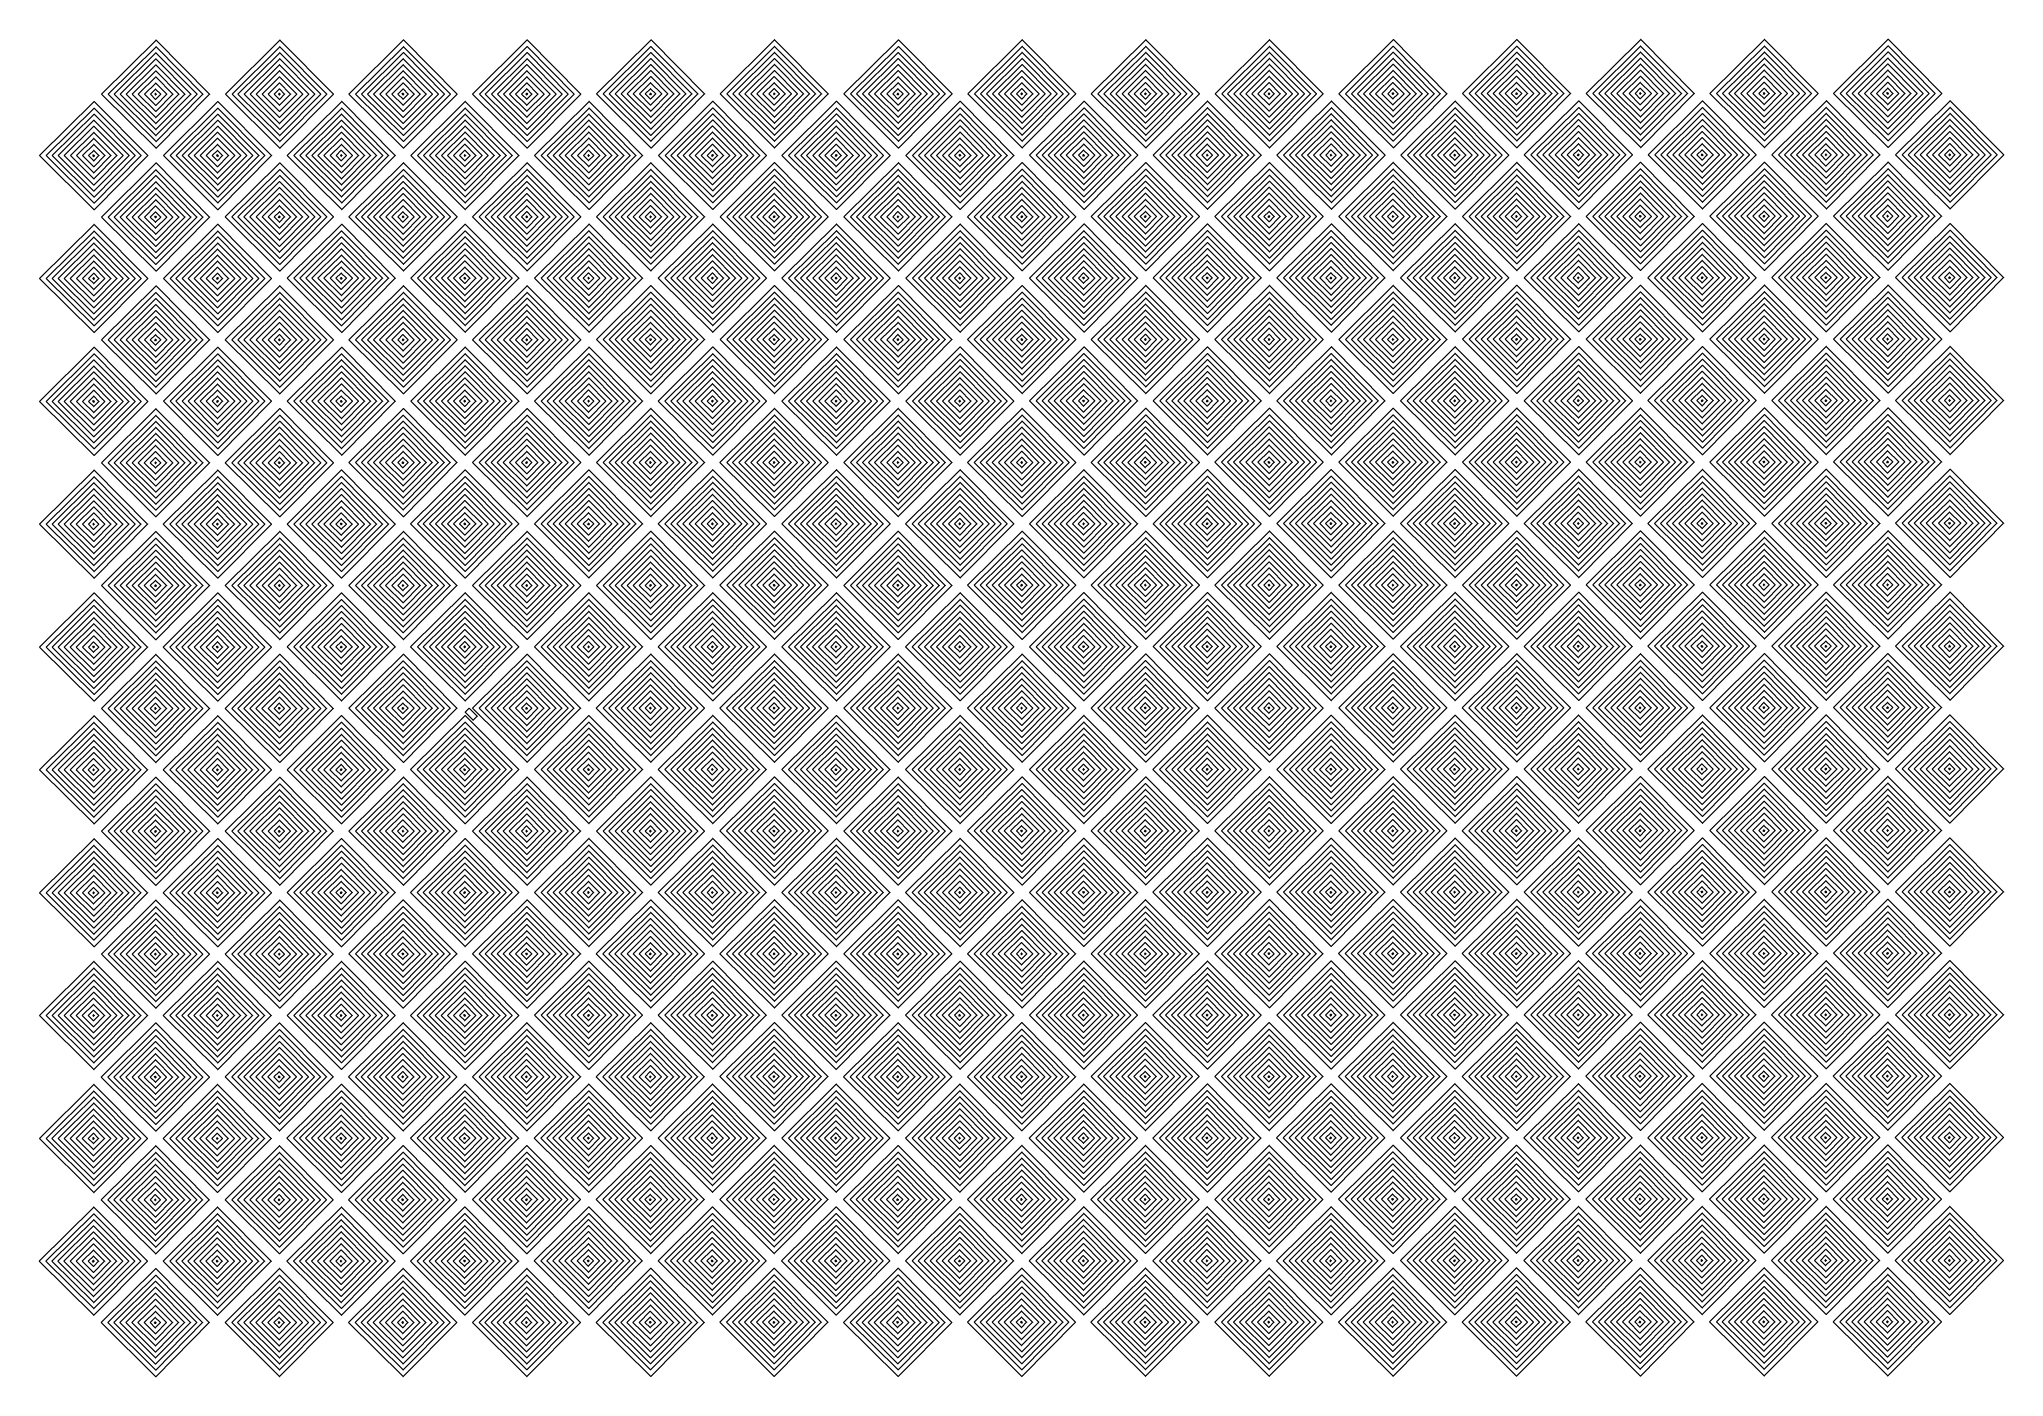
# Model space of a CAD drawing. Extents: x 32.9 to 110, y 167.1 to 219.6.
import ezdxf

# ---------------------------------------------------------------- set-up
doc = ezdxf.new("R2010")
doc.units = 0
doc.layers.add('Layer_1', color=7, linetype='CONTINUOUS')

msp = doc.modelspace()

# ---------------------------------------------------------------- linework, layer by layer
at = {"layer": 'Layer_1', "color": 7}
for points in [[(35.314357, 217.415426), (37.454891, 219.536426), (39.558301, 217.415426), (37.454891, 215.294179)], [(35.576739, 217.415411), (37.452564, 219.274114), (39.295855, 217.415411), (37.452564, 215.556491)], [(35.810669, 217.415396), (37.450489, 219.040249), (39.061867, 217.415396), (37.450489, 215.790356)], [(40.173707, 217.418456), (42.314239, 219.539449), (44.417649, 217.418456), (42.314239, 215.297209)], [(40.436087, 217.418441), (42.311912, 219.277144), (44.155202, 217.418441), (42.311912, 215.559514)], [(40.670018, 217.418426), (42.309837, 219.043271), (43.921216, 217.418426), (42.309837, 215.793379)], [(45.024957, 217.421704), (47.165491, 219.542696), (49.2689, 217.421704), (47.165491, 215.300456)], [(45.287339, 217.421689), (47.163164, 219.280391), (49.006453, 217.421689), (47.163164, 215.562761)], [(45.521269, 217.421674), (47.161088, 219.046519), (48.772468, 217.421674), (47.161088, 215.796626)], [(49.880651, 217.422619), (52.021184, 219.543619), (54.124594, 217.422619), (52.021184, 215.301371)], [(50.143031, 217.422604), (52.018857, 219.281306), (53.862146, 217.422604), (52.018857, 215.563684)], [(50.376961, 217.422589), (52.016782, 219.047441), (53.62816, 217.422589), (52.016782, 215.797541)], [(54.739998, 217.425649), (56.880533, 219.546641), (58.983945, 217.425649), (56.880533, 215.304401)], [(55.00238, 217.425634), (56.878208, 219.284329), (58.721497, 217.425634), (56.878208, 215.566706)], [(55.23631, 217.425619), (56.87613, 219.050464), (58.487512, 217.425619), (56.87613, 215.800571)], [(59.591251, 217.428896), (61.731788, 219.549889), (63.835193, 217.428896), (61.731788, 215.307649)], [(59.853631, 217.428881), (61.729455, 219.287576), (63.572745, 217.428881), (61.729455, 215.569954)], [(60.087563, 217.428866), (61.727385, 219.053711), (63.338761, 217.428866), (61.727385, 215.803819)], [(64.449908, 217.425566), (66.590445, 219.546566), (68.693851, 217.425566), (66.590445, 215.304319)], [(64.712288, 217.425551), (66.588114, 219.284254), (68.431403, 217.425551), (66.588114, 215.566631)], [(64.94622, 217.425536), (66.586042, 219.050389), (68.197418, 217.425536), (66.586042, 215.800496)], [(69.309256, 217.428596), (71.449793, 219.549589), (73.553198, 217.428596), (71.449793, 215.307349)], [(69.571636, 217.428581), (71.447462, 219.287284), (73.290751, 217.428581), (71.447462, 215.569654)], [(69.805567, 217.428566), (71.445391, 219.053419), (73.056766, 217.428566), (71.445391, 215.803519)], [(74.160511, 217.431844), (76.30104, 219.552836), (78.404453, 217.431844), (76.30104, 215.310596)], [(74.422891, 217.431829), (76.298715, 219.290531), (78.142005, 217.431829), (76.298715, 215.572901)], [(74.656823, 217.431814), (76.296638, 219.056659), (77.90802, 217.431814), (76.296638, 215.806766)], [(79.016198, 217.432759), (81.156735, 219.553759), (83.26014, 217.432759), (81.156735, 215.311511)], [(79.278585, 217.432744), (81.15441, 219.291446), (82.9977, 217.432744), (81.15441, 215.573824)], [(79.51251, 217.432729), (81.152332, 219.057581), (82.763707, 217.432729), (81.152332, 215.807681)], [(83.875552, 217.435789), (86.016082, 219.556781), (88.119495, 217.435789), (86.016082, 215.314541)], [(84.137933, 217.435774), (86.013757, 219.294469), (87.857047, 217.435774), (86.013757, 215.576846)], [(84.371858, 217.435759), (86.01168, 219.060604), (87.623063, 217.435759), (86.01168, 215.810711)], [(88.7268, 217.439036), (90.867338, 219.560029), (92.970743, 217.439036), (90.867338, 215.317789)], [(88.98918, 217.439021), (90.865005, 219.297716), (92.708295, 217.439021), (90.865005, 215.580094)], [(89.223112, 217.439006), (90.862935, 219.063851), (92.47431, 217.439006), (90.862935, 215.813959)], [(93.58272, 217.442156), (95.723258, 219.563149), (97.826662, 217.442156), (95.723258, 215.320901)], [(93.845108, 217.442134), (95.720933, 219.300836), (97.564222, 217.442134), (95.720933, 215.583214)], [(94.079032, 217.442119), (95.718855, 219.066971), (97.33023, 217.442119), (95.718855, 215.817079)], [(98.442075, 217.445179), (100.582605, 219.566171), (102.686018, 217.445179), (100.582605, 215.323931)], [(98.704455, 217.445164), (100.58028, 219.303866), (102.42357, 217.445164), (100.58028, 215.586236)], [(98.93838, 217.445149), (100.578203, 219.070001), (102.189585, 217.445149), (100.578203, 215.820101)], [(103.293323, 217.448426), (105.43386, 219.569419), (107.537265, 217.448426), (105.43386, 215.327179)], [(103.555703, 217.448411), (105.431528, 219.307114), (107.274818, 217.448411), (105.431528, 215.589484)], [(103.789635, 217.448396), (105.429457, 219.073249), (107.040833, 217.448396), (105.429457, 215.823349)], [(36.048534, 217.415381), (37.448379, 218.802446), (38.823943, 217.415381), (37.448379, 216.028151)], [(36.283332, 217.415366), (37.446295, 218.567711), (38.589087, 217.415366), (37.446295, 216.262886)], [(36.521507, 217.415351), (37.444182, 218.329609), (38.350853, 217.415351), (37.444182, 216.500996)], [(40.907882, 217.418411), (42.307727, 218.805476), (43.683292, 217.418411), (42.307727, 216.031181)], [(41.142679, 217.418396), (42.305642, 218.570741), (43.448435, 217.418396), (42.305642, 216.265909)], [(41.380855, 217.418381), (42.30353, 218.332631), (43.210201, 217.418381), (42.30353, 216.504019)], [(45.759133, 217.421659), (47.158978, 218.808724), (48.534543, 217.421659), (47.158978, 216.034421)], [(45.993931, 217.421644), (47.156894, 218.573989), (48.299686, 217.421644), (47.156894, 216.269156)], [(46.232106, 217.421629), (47.154782, 218.335879), (48.061454, 217.421629), (47.154782, 216.507266)], [(50.614826, 217.422574), (52.014671, 218.809639), (53.390236, 217.422574), (52.014671, 216.035344)], [(50.849623, 217.422559), (52.012587, 218.574904), (53.155379, 217.422559), (52.012587, 216.270079)], [(51.087799, 217.422544), (52.010475, 218.336794), (52.917145, 217.422544), (52.010475, 216.508181)], [(55.474175, 217.425604), (56.874015, 218.812669), (58.249583, 217.425604), (56.874015, 216.038366)], [(55.708973, 217.425589), (56.871937, 218.577934), (58.014729, 217.425589), (56.871937, 216.273101)], [(55.947147, 217.425574), (56.869824, 218.339824), (57.776498, 217.425574), (56.869824, 216.511211)], [(60.325427, 217.428851), (61.72527, 218.815916), (63.100838, 217.428851), (61.72527, 216.041614)], [(60.560228, 217.428836), (61.723187, 218.581181), (62.865984, 217.428836), (61.723187, 216.276349)], [(60.798398, 217.428821), (61.721079, 218.343071), (62.627746, 217.428821), (61.721079, 216.514459)], [(65.184083, 217.425521), (66.583929, 218.812586), (67.959496, 217.425521), (66.583929, 216.038291)], [(65.418886, 217.425506), (66.581843, 218.577851), (67.724641, 217.425506), (66.581843, 216.273026)], [(65.657055, 217.425491), (66.579736, 218.339749), (67.486402, 217.425491), (66.579736, 216.511136)], [(70.043431, 217.428551), (71.443276, 218.815616), (72.818843, 217.428551), (71.443276, 216.041321)], [(70.278234, 217.428536), (71.441191, 218.580881), (72.583988, 217.428536), (71.441191, 216.276049)], [(70.516402, 217.428521), (71.439083, 218.342771), (72.34575, 217.428521), (71.439083, 216.514159)], [(74.894686, 217.431799), (76.29453, 218.818864), (77.67009, 217.431799), (76.29453, 216.044569)], [(75.12948, 217.431784), (76.292445, 218.584129), (77.435235, 217.431784), (76.292445, 216.279296)], [(75.367658, 217.431769), (76.29033, 218.346019), (77.197005, 217.431769), (76.29033, 216.517406)], [(79.75038, 217.432714), (81.150225, 218.819779), (82.525785, 217.432714), (81.150225, 216.045484)], [(79.985175, 217.432699), (81.14814, 218.585044), (82.29093, 217.432699), (81.14814, 216.280219)], [(80.223353, 217.432684), (81.146025, 218.346934), (82.0527, 217.432684), (81.146025, 216.518321)], [(84.609728, 217.435744), (86.009565, 218.822809), (87.385133, 217.435744), (86.009565, 216.048506)], [(84.844522, 217.435729), (86.007487, 218.588074), (87.150277, 217.435729), (86.007487, 216.283241)], [(85.0827, 217.435714), (86.005373, 218.349964), (86.912047, 217.435714), (86.005373, 216.521351)], [(89.460975, 217.438991), (90.86082, 218.826056), (92.236388, 217.438991), (90.86082, 216.051754)], [(89.695777, 217.438976), (90.858735, 218.591321), (92.001532, 217.438976), (90.858735, 216.286489)], [(89.933948, 217.438961), (90.856628, 218.353211), (91.763295, 217.438961), (90.856628, 216.524599)], [(94.316902, 217.442104), (95.716747, 218.829169), (97.092308, 217.442104), (95.716747, 216.054874)], [(94.551697, 217.442089), (95.714662, 218.594434), (96.857452, 217.442089), (95.714663, 216.289609)], [(94.789875, 217.442074), (95.712547, 218.356331), (96.619223, 217.442074), (95.712548, 216.527719)], [(99.17625, 217.445134), (100.576087, 218.832199), (101.951655, 217.445134), (100.576087, 216.057904)], [(99.411045, 217.445119), (100.57401, 218.597464), (101.7168, 217.445119), (100.57401, 216.292639)], [(99.649223, 217.445104), (100.571895, 218.359354), (101.47857, 217.445104), (100.571895, 216.530741)], [(104.027497, 217.448381), (105.427342, 218.835446), (106.80291, 217.448381), (105.427342, 216.061151)], [(104.2623, 217.448366), (105.425258, 218.600711), (106.568055, 217.448366), (105.425258, 216.295879)], [(104.50047, 217.448351), (105.42315, 218.362601), (106.329817, 217.448351), (105.42315, 216.533989)], [(36.757746, 217.415336), (37.442066, 218.093411), (38.114514, 217.415336), (37.442066, 216.737186)], [(36.997738, 217.415321), (37.439892, 217.853441), (37.874375, 217.415321), (37.439892, 216.977149)], [(37.231486, 217.415306), (37.437736, 217.619674), (37.640407, 217.415306), (37.437736, 217.210916)], [(37.405195, 217.414324), (37.434955, 217.443799), (37.464197, 217.414324), (37.434955, 217.384849)], [(41.617093, 217.418366), (42.301414, 218.096434), (42.973861, 217.418366), (42.301414, 216.740209)], [(41.857085, 217.418351), (42.299239, 217.856464), (42.733724, 217.418351), (42.299239, 216.980179)], [(42.090834, 217.418329), (42.297083, 217.622696), (42.499754, 217.418329), (42.297083, 217.213939)], [(42.264543, 217.417346), (42.294303, 217.446821), (42.323545, 217.417346), (42.294303, 217.387871)], [(46.468345, 217.421614), (47.152665, 218.099681), (47.825113, 217.421614), (47.152665, 216.743456)], [(46.708337, 217.421599), (47.150491, 217.859711), (47.584975, 217.421599), (47.150491, 216.983426)], [(46.942085, 217.421576), (47.148335, 217.625944), (47.351005, 217.421576), (47.148335, 217.217186)], [(47.115794, 217.420594), (47.145554, 217.450069), (47.174797, 217.420594), (47.145554, 217.391119)], [(51.324038, 217.422529), (52.008358, 218.100604), (52.680806, 217.422529), (52.008358, 216.744379)], [(51.564029, 217.422514), (52.006183, 217.860634), (52.440668, 217.422514), (52.006183, 216.984341)], [(51.797778, 217.422499), (52.004028, 217.626859), (52.206698, 217.422499), (52.004028, 217.218109)], [(51.971487, 217.421509), (52.001247, 217.450984), (52.03049, 217.421509), (52.001247, 217.392034)], [(56.183386, 217.425559), (56.867708, 218.103626), (57.540157, 217.425559), (56.867708, 216.747401)], [(56.423377, 217.425536), (56.865533, 217.863656), (57.300016, 217.425536), (56.865533, 216.987371)], [(56.657126, 217.425521), (56.863372, 217.629889), (57.066045, 217.425521), (56.863372, 217.221131)], [(56.830834, 217.424539), (56.860595, 217.454014), (56.889845, 217.424539), (56.860595, 217.395064)], [(61.03464, 217.428799), (61.718963, 218.106874), (62.391405, 217.428799), (61.718963, 216.750649)], [(61.274633, 217.428784), (61.716788, 217.866904), (62.151269, 217.428784), (61.716788, 216.990619)], [(61.508378, 217.428769), (61.714628, 217.633136), (61.9173, 217.428769), (61.714628, 217.224379)], [(61.682086, 217.427786), (61.711861, 217.457261), (61.741111, 217.427786), (61.711861, 217.398311)], [(65.893299, 217.425476), (66.577613, 218.103551), (67.250063, 217.425476), (66.577613, 216.747326)], [(66.133291, 217.425461), (66.575446, 217.863581), (67.009928, 217.425461), (66.575446, 216.987289)], [(66.367034, 217.425446), (66.573286, 217.629814), (66.775958, 217.425446), (66.573286, 217.221056)], [(66.540742, 217.424464), (66.570517, 217.453939), (66.599767, 217.424464), (66.570517, 217.394989)], [(70.752646, 217.428506), (71.436968, 218.106574), (72.109411, 217.428506), (71.436968, 216.750349)], [(70.992638, 217.428491), (71.434793, 217.866604), (71.869276, 217.428491), (71.434793, 216.990319)], [(71.226384, 217.428469), (71.432634, 217.632836), (71.635306, 217.428469), (71.432634, 217.224079)], [(71.40009, 217.427486), (71.429865, 217.456961), (71.459115, 217.427486), (71.429865, 217.398011)], [(75.603893, 217.431754), (76.288215, 218.109821), (76.960665, 217.431754), (76.288215, 216.753596)], [(75.843885, 217.431739), (76.28604, 217.869851), (76.720523, 217.431739), (76.28604, 216.993566)], [(76.077638, 217.431716), (76.283888, 217.636084), (76.486553, 217.431716), (76.283888, 217.227326)], [(76.251345, 217.430734), (76.28112, 217.460209), (76.31037, 217.430734), (76.28112, 217.401259)], [(80.459587, 217.432669), (81.14391, 218.110744), (81.816352, 217.432669), (81.14391, 216.754519)], [(80.69958, 217.432654), (81.141735, 217.870774), (81.576218, 217.432654), (81.141735, 216.994481)], [(80.933325, 217.432639), (81.139575, 217.636999), (81.342248, 217.432639), (81.139575, 217.228249)], [(81.10704, 217.431649), (81.136815, 217.461124), (81.166065, 217.431649), (81.136815, 217.402174)], [(85.318935, 217.435699), (86.003257, 218.113766), (86.675708, 217.435699), (86.003257, 216.757541)], [(85.558927, 217.435684), (86.001082, 217.873796), (86.435565, 217.435684), (86.001082, 216.997511)], [(85.79268, 217.435661), (85.998923, 217.640029), (86.201595, 217.435661), (85.998923, 217.231271)], [(85.966387, 217.434679), (85.996162, 217.464154), (86.025412, 217.434679), (85.996162, 217.405204)], [(90.17019, 217.438946), (90.854512, 218.117014), (91.526955, 217.438946), (90.854512, 216.760789)], [(90.410182, 217.438924), (90.852338, 217.877044), (91.28682, 217.438924), (90.852338, 217.000759)], [(90.643928, 217.438909), (90.850178, 217.643276), (91.05285, 217.438909), (90.850178, 217.234519)], [(90.817635, 217.437926), (90.84741, 217.467401), (90.87666, 217.437926), (90.84741, 217.408451)], [(95.02611, 217.442059), (95.710432, 218.120134), (96.382875, 217.442059), (95.710432, 216.763909)], [(95.266102, 217.442044), (95.708258, 217.880164), (96.14274, 217.442044), (95.708257, 217.003871)], [(95.499848, 217.442029), (95.706097, 217.646396), (95.90877, 217.442029), (95.706097, 217.237639)], [(95.673563, 217.441046), (95.703338, 217.470521), (95.732587, 217.441046), (95.703338, 217.411571)], [(99.885458, 217.445089), (100.56978, 218.123156), (101.24223, 217.445089), (100.56978, 216.766939)], [(100.12545, 217.445074), (100.567605, 217.883186), (101.002087, 217.445074), (100.567605, 217.006901)], [(100.359203, 217.445059), (100.565445, 217.649419), (100.768118, 217.445059), (100.565445, 217.240661)], [(100.53291, 217.444069), (100.562685, 217.473544), (100.591935, 217.444069), (100.562685, 217.414594)], [(104.736713, 217.448336), (105.421035, 218.126404), (106.093478, 217.448336), (105.421035, 216.770179)], [(104.976705, 217.448321), (105.41886, 217.886434), (105.853342, 217.448321), (105.41886, 217.010149)], [(105.21045, 217.448299), (105.4167, 217.652666), (105.619372, 217.448299), (105.4167, 217.243909)], [(105.384158, 217.447316), (105.413933, 217.476791), (105.443183, 217.447316), (105.413933, 217.417841)], [(32.884542, 215.004994), (35.025076, 217.125986), (37.128486, 215.004994), (35.025076, 212.883746)], [(33.146923, 215.004979), (35.022749, 216.863681), (36.866038, 215.004979), (35.022749, 213.146051)], [(37.742171, 215.006681), (39.882705, 217.127674), (41.986114, 215.006681), (39.882705, 212.885434)], [(38.004553, 215.006666), (39.880378, 216.865361), (41.723668, 215.006666), (39.880378, 213.147739)], [(42.601519, 215.009704), (44.742052, 217.130704), (46.845462, 215.009704), (44.742052, 212.888456)], [(42.863901, 215.009689), (44.739725, 216.868391), (46.583016, 215.009689), (44.739725, 213.150769)], [(47.450834, 215.012186), (49.591368, 217.133179), (51.694778, 215.012186), (49.591368, 212.890939)], [(47.713216, 215.012171), (49.589041, 216.870866), (51.432331, 215.012171), (49.589041, 213.153244)], [(52.308463, 215.013874), (54.448997, 217.134866), (56.552407, 215.013874), (54.448997, 212.892619)], [(52.570845, 215.013851), (54.44667, 216.872554), (56.289959, 215.013851), (54.44667, 213.154931)], [(57.167813, 215.016896), (59.308351, 217.137889), (61.411754, 215.016896), (59.308351, 212.895649)], [(57.430193, 215.016881), (59.306017, 216.875584), (61.149307, 215.016881), (59.306017, 213.157954)], [(62.020096, 215.015134), (64.160626, 217.136126), (66.264038, 215.015134), (64.160626, 212.893886)], [(62.282477, 215.015119), (64.1583, 216.873821), (66.00159, 215.015119), (64.1583, 213.156191)], [(66.877717, 215.016821), (69.018255, 217.137814), (71.121668, 215.016821), (69.018255, 212.895574)], [(67.140105, 215.016806), (69.015931, 216.875509), (70.859221, 215.016806), (69.015931, 213.157879)], [(71.737072, 215.019844), (73.877602, 217.140844), (75.981015, 215.019844), (73.877602, 212.898596)], [(71.999452, 215.019829), (73.875278, 216.878531), (75.718568, 215.019829), (73.875278, 213.160909)], [(76.586385, 215.022326), (78.726915, 217.143319), (80.830327, 215.022326), (78.726915, 212.901079)], [(76.848765, 215.022311), (78.72459, 216.881006), (80.56788, 215.022311), (78.72459, 213.163384)], [(81.444015, 215.024014), (83.584545, 217.145006), (85.687958, 215.024014), (83.584545, 212.902766)], [(81.706395, 215.023999), (83.58222, 216.882694), (85.42551, 215.023999), (83.58222, 213.165071)], [(81.940327, 215.023984), (83.580142, 216.648829), (85.191525, 215.023984), (83.580142, 213.398936)], [(86.303363, 215.027036), (88.4439, 217.148029), (90.547305, 215.027036), (88.4439, 212.905789)], [(86.565742, 215.027021), (88.441567, 216.885724), (90.284857, 215.027021), (88.441567, 213.168094)], [(86.799675, 215.027006), (88.439498, 216.651859), (90.050872, 215.027006), (88.439498, 213.401959)], [(91.152907, 215.031716), (93.293437, 217.152709), (95.39685, 215.031716), (93.293437, 212.910469)], [(91.415288, 215.031701), (93.291112, 216.890404), (95.134402, 215.031701), (93.291112, 213.172774)], [(91.64922, 215.031686), (93.289035, 216.656539), (94.900418, 215.031686), (93.289035, 213.406639)], [(96.010537, 215.033404), (98.151067, 217.154396), (100.25448, 215.033404), (98.151067, 212.912156)], [(96.272918, 215.033389), (98.148742, 216.892091), (99.992032, 215.033389), (98.148742, 213.174461)], [(96.50685, 215.033374), (98.146665, 216.658219), (99.758048, 215.033374), (98.146665, 213.408326)], [(100.869885, 215.036426), (103.010423, 217.157426), (105.113827, 215.036426), (103.010423, 212.915179)], [(101.132265, 215.036411), (103.00809, 216.895114), (104.85138, 215.036411), (103.00809, 213.177491)], [(101.366197, 215.036396), (103.00602, 216.661249), (104.617395, 215.036396), (103.00602, 213.411356)], [(105.72645, 215.037334), (107.866988, 217.158326), (109.970393, 215.037334), (107.866988, 212.916086)], [(105.98883, 215.037319), (107.864655, 216.896014), (109.707945, 215.037319), (107.864655, 213.178391)], [(106.222762, 215.037304), (107.862585, 216.662149), (109.47396, 215.037304), (107.862585, 213.412256)], [(33.380854, 215.004964), (35.020674, 216.629809), (36.632053, 215.004964), (35.020674, 213.379916)], [(33.618718, 215.004949), (35.018563, 216.392014), (36.394129, 215.004949), (35.018563, 213.617719)], [(33.853516, 215.004934), (35.016479, 216.157279), (36.159271, 215.004934), (35.016479, 213.852446)], [(34.091691, 215.004919), (35.014367, 215.919169), (35.921038, 215.004919), (35.014367, 214.090556)], [(38.238483, 215.006651), (39.878303, 216.631496), (41.489681, 215.006651), (39.878303, 213.381604)], [(38.476348, 215.006636), (39.876193, 216.393701), (41.251756, 215.006636), (39.876193, 213.619399)], [(38.711146, 215.006621), (39.874108, 216.158966), (41.0169, 215.006621), (39.874108, 213.854134)], [(38.94932, 215.006606), (39.871996, 215.920856), (40.778666, 215.006606), (39.871996, 214.092244)], [(43.097831, 215.009674), (44.737651, 216.634526), (46.349029, 215.009674), (44.737651, 213.384626)], [(43.335695, 215.009659), (44.73554, 216.396724), (46.111105, 215.009659), (44.73554, 213.622429)], [(43.570493, 215.009644), (44.733456, 216.161989), (45.876248, 215.009644), (44.733456, 213.857164)], [(43.808668, 215.009629), (44.731343, 215.923886), (45.638014, 215.009629), (44.731343, 214.095266)], [(47.947147, 215.012156), (49.586966, 216.637001), (51.198344, 215.012156), (49.586966, 213.387109)], [(48.18501, 215.012141), (49.584855, 216.399206), (50.96042, 215.012141), (49.584855, 213.624904)], [(48.419808, 215.012126), (49.582771, 216.164471), (50.725563, 215.012126), (49.582771, 213.859639)], [(48.657984, 215.012111), (49.580659, 215.926361), (50.48733, 215.012111), (49.580659, 214.097749)], [(52.804776, 215.013844), (54.444596, 216.638689), (56.055974, 215.013844), (54.444596, 213.388796)], [(53.042639, 215.013821), (54.442484, 216.400894), (55.81805, 215.013821), (54.442484, 213.626591)], [(53.277438, 215.013806), (54.440401, 216.166159), (55.583193, 215.013806), (54.440401, 213.861326)], [(53.515613, 215.013791), (54.438288, 215.928049), (55.344959, 215.013791), (54.438288, 214.099436)], [(57.664125, 215.016866), (59.303947, 216.641719), (60.915323, 215.016866), (59.303947, 213.391819)], [(57.901988, 215.016851), (59.301832, 216.403916), (60.677401, 215.016851), (59.301832, 213.629621)], [(58.136789, 215.016836), (59.299748, 216.169181), (60.442546, 215.016836), (59.299748, 213.864356)], [(58.37496, 215.016821), (59.297641, 215.931071), (60.204308, 215.016821), (59.297641, 214.102459)], [(62.516408, 215.015104), (64.156222, 216.639956), (65.767606, 215.015104), (64.156222, 213.390056)], [(62.754269, 215.015089), (64.154115, 216.402154), (65.529676, 215.015089), (64.154115, 213.627859)], [(62.989065, 215.015074), (64.152029, 216.167419), (65.294821, 215.015074), (64.152029, 213.862594)], [(63.227243, 215.015059), (64.149916, 215.929309), (65.056591, 215.015059), (64.149916, 214.100696)], [(67.374032, 215.016791), (69.013853, 216.641636), (70.625228, 215.016791), (69.013853, 213.391744)], [(67.611901, 215.016776), (69.011746, 216.403841), (70.387305, 215.016776), (69.011746, 213.629539)], [(67.846696, 215.016761), (69.009661, 216.169106), (70.15245, 215.016761), (69.009661, 213.864274)], [(68.084873, 215.016746), (69.007545, 215.930996), (69.91422, 215.016746), (69.007545, 214.102384)], [(72.233385, 215.019814), (73.873201, 216.644666), (75.484582, 215.019814), (73.873201, 213.394774)], [(72.471248, 215.019799), (73.871093, 216.406864), (75.246653, 215.019799), (73.871093, 213.632569)], [(72.706043, 215.019784), (73.869007, 216.172129), (75.011798, 215.019784), (73.869007, 213.867304)], [(72.94422, 215.019769), (73.866893, 215.934026), (74.773568, 215.019769), (73.866893, 214.105406)], [(77.082697, 215.022296), (78.722512, 216.647141), (80.333895, 215.022296), (78.722512, 213.397249)], [(77.32056, 215.022281), (78.720405, 216.409346), (80.095973, 215.022281), (78.720405, 213.635044)], [(77.555355, 215.022266), (78.71832, 216.174611), (79.86111, 215.022266), (78.71832, 213.869779)], [(77.793532, 215.022251), (78.716212, 215.936501), (79.62288, 215.022251), (78.716212, 214.107889)], [(82.17819, 215.023961), (83.578035, 216.411034), (84.953595, 215.023961), (83.578035, 213.636731)], [(82.412985, 215.023954), (83.57595, 216.176299), (84.718747, 215.023954), (83.57595, 213.871466)], [(82.651162, 215.023939), (83.573842, 215.938189), (84.48051, 215.023939), (83.573842, 214.109576)], [(87.037537, 215.026991), (88.437382, 216.414056), (89.81295, 215.026991), (88.437382, 213.639761)], [(87.27234, 215.026976), (88.435298, 216.179321), (89.578095, 215.026976), (88.435298, 213.874496)], [(87.51051, 215.026961), (88.43319, 215.941211), (89.339857, 215.026961), (88.43319, 214.112599)], [(91.887082, 215.031671), (93.286928, 216.418736), (94.662495, 215.031671), (93.286928, 213.644441)], [(92.121878, 215.031656), (93.284842, 216.184001), (94.427633, 215.031656), (93.284842, 213.879176)], [(92.360055, 215.031641), (93.282735, 215.945891), (94.189402, 215.031641), (93.282735, 214.117279)], [(96.744713, 215.033359), (98.144557, 216.420424), (99.520117, 215.033359), (98.144557, 213.646121)], [(96.979507, 215.033344), (98.142472, 216.185689), (99.28527, 215.033344), (98.142472, 213.880856)], [(97.217685, 215.033329), (98.140365, 215.947579), (99.047033, 215.033329), (98.140365, 214.118966)], [(101.60406, 215.036381), (103.003905, 216.423446), (104.379472, 215.036381), (103.003905, 213.649151)], [(101.838862, 215.036366), (103.00182, 216.188711), (104.144617, 215.036366), (103.00182, 213.883886)], [(102.077033, 215.036351), (102.999713, 215.950609), (103.90638, 215.036351), (102.999713, 214.121989)], [(106.460625, 215.037289), (107.86047, 216.424354), (109.236037, 215.037289), (107.86047, 213.650051)], [(106.695427, 215.037274), (107.858385, 216.189619), (109.001182, 215.037274), (107.858385, 213.884786)], [(106.933597, 215.037259), (107.856278, 215.951509), (108.762945, 215.037259), (107.856278, 214.122896)], [(34.32793, 215.004904), (35.01225, 215.682971), (35.684698, 215.004904), (35.01225, 214.326746)], [(34.567921, 215.004889), (35.010076, 215.443001), (35.444561, 215.004889), (35.010076, 214.566716)], [(34.801671, 215.004866), (35.007919, 215.209234), (35.210591, 215.004866), (35.007919, 214.800476)], [(39.18556, 215.006591), (39.86988, 215.684659), (40.542327, 215.006591), (39.86988, 214.328434)], [(39.425551, 215.006576), (39.867706, 215.444689), (40.302188, 215.006576), (39.867706, 214.568404)], [(39.6593, 215.006554), (39.86555, 215.210921), (40.068221, 215.006554), (39.86555, 214.802164)], [(44.044907, 215.009614), (44.729228, 215.687689), (45.401675, 215.009614), (44.729228, 214.331464)], [(44.284899, 215.009599), (44.727053, 215.447719), (45.161536, 215.009599), (44.727053, 214.571426)], [(44.518647, 215.009584), (44.724897, 215.213951), (44.927568, 215.009584), (44.724897, 214.805194)], [(48.894222, 215.012096), (49.578542, 215.690164), (50.25099, 215.012096), (49.578542, 214.333939)], [(49.134214, 215.012074), (49.576368, 215.450194), (50.010852, 215.012074), (49.576368, 214.573909)], [(49.367962, 215.012059), (49.574212, 215.216426), (49.776883, 215.012059), (49.574212, 214.807669)], [(53.751851, 215.013776), (54.436172, 215.691851), (55.108619, 215.013776), (54.436172, 214.335626)], [(53.991843, 215.013761), (54.433997, 215.451881), (54.868481, 215.013761), (54.433997, 214.575596)], [(54.22559, 215.013746), (54.43184, 215.218114), (54.634513, 215.013746), (54.43184, 214.809356)], [(58.611202, 215.016806), (59.295526, 215.694874), (59.967969, 215.016806), (59.295526, 214.338656)], [(58.851197, 215.016791), (59.293351, 215.454911), (59.727834, 215.016791), (59.293351, 214.578619)], [(59.08494, 215.016776), (59.29119, 215.221136), (59.493862, 215.016776), (59.29119, 214.812379)], [(63.463477, 215.015044), (64.147801, 215.693111), (64.82025, 215.015044), (64.147801, 214.336894)], [(63.703471, 215.015029), (64.145626, 215.453141), (64.580109, 215.015029), (64.145626, 214.576856)], [(63.937222, 215.015006), (64.143473, 215.219374), (64.346137, 215.015006), (64.143473, 214.810616)], [(68.321108, 215.016731), (69.00543, 215.694799), (69.677881, 215.016731), (69.00543, 214.338574)], [(68.561101, 215.016716), (69.003255, 215.454829), (69.437737, 215.016716), (69.003255, 214.578544)], [(68.794854, 215.016694), (69.001104, 215.221061), (69.203768, 215.016694), (69.001104, 214.812304)], [(73.180456, 215.019754), (73.864778, 215.697829), (74.537228, 215.019754), (73.864778, 214.341604)], [(73.420447, 215.019739), (73.862602, 215.457859), (74.297085, 215.019739), (73.862602, 214.581566)], [(73.654201, 215.019724), (73.860452, 215.224091), (74.063116, 215.019724), (73.860452, 214.815334)], [(78.029775, 215.022236), (78.71409, 215.700304), (79.38654, 215.022236), (78.71409, 214.344079)], [(78.269768, 215.022221), (78.711915, 215.460334), (79.146405, 215.022221), (78.711915, 214.584049)], [(78.503512, 215.022199), (78.709763, 215.226566), (78.912435, 215.022199), (78.709763, 214.817809)], [(82.887405, 215.023916), (83.57172, 215.701991), (84.24417, 215.023916), (83.57172, 214.345766)], [(83.127398, 215.023901), (83.569545, 215.462021), (84.004035, 215.023901), (83.569545, 214.585736)], [(83.361142, 215.023886), (83.567393, 215.228254), (83.770065, 215.023886), (83.567393, 214.819496)], [(87.746752, 215.026946), (88.431075, 215.705021), (89.103518, 215.026946), (88.431075, 214.348796)], [(87.986745, 215.026931), (88.4289, 215.465051), (88.863383, 215.026931), (88.4289, 214.588759)], [(88.22049, 215.026916), (88.42674, 215.231276), (88.629413, 215.026916), (88.42674, 214.822519)], [(92.596298, 215.031626), (93.280613, 215.709694), (93.953063, 215.031626), (93.280613, 214.353476)], [(92.83629, 215.031611), (93.278437, 215.469724), (93.712928, 215.031611), (93.278437, 214.593439)], [(93.070035, 215.031589), (93.276285, 215.235956), (93.478958, 215.031589), (93.276285, 214.827199)], [(97.453927, 215.033314), (98.138242, 215.711381), (98.810693, 215.033314), (98.138242, 214.355156)], [(97.69392, 215.033299), (98.136067, 215.471411), (98.570557, 215.033299), (98.136067, 214.595126)], [(97.927665, 215.033276), (98.133915, 215.237644), (98.336588, 215.033276), (98.133915, 214.828886)], [(102.313275, 215.036336), (102.997597, 215.714411), (103.67004, 215.036336), (102.997597, 214.358186)], [(102.553267, 215.036321), (102.995422, 215.474441), (103.429905, 215.036321), (102.995422, 214.598149)], [(102.787013, 215.036306), (102.993263, 215.240674), (103.195935, 215.036306), (102.993263, 214.831916)], [(107.16984, 215.037244), (107.854163, 215.715311), (108.526605, 215.037244), (107.854163, 214.359086)], [(107.409832, 215.037229), (107.851988, 215.475341), (108.28647, 215.037229), (107.851988, 214.599056)], [(107.643577, 215.037206), (107.849828, 215.241574), (108.0525, 215.037206), (107.849828, 214.832816)], [(34.97538, 215.003884), (35.00514, 215.033359), (35.034382, 215.003884), (35.00514, 214.974409)], [(35.312355, 212.596241), (37.45289, 214.717241), (39.5563, 212.596241), (37.45289, 210.474994)], [(35.574737, 212.596226), (37.450563, 214.454929), (39.293852, 212.596226), (37.450563, 210.737306)], [(39.833008, 215.005571), (39.862769, 215.035046), (39.892011, 215.005571), (39.862769, 214.976096)], [(40.171704, 212.599271), (42.312238, 214.720264), (44.415647, 212.599271), (42.312238, 210.478024)], [(40.434085, 212.599256), (42.309911, 214.457951), (44.1532, 212.599256), (42.309911, 210.740329)], [(44.692356, 215.008601), (44.722116, 215.038076), (44.751358, 215.008601), (44.722116, 214.979126)], [(45.022954, 212.602519), (47.163489, 214.723511), (49.266898, 212.602519), (47.163489, 210.481271)], [(45.285336, 212.602504), (47.161162, 214.461199), (49.004451, 212.602504), (47.161162, 210.743576)], [(49.541671, 215.011076), (49.571432, 215.040551), (49.600674, 215.011076), (49.571432, 214.981601)], [(49.878647, 212.603434), (52.019182, 214.724426), (54.122591, 212.603434), (52.019182, 210.482186)], [(50.141029, 212.603419), (52.016855, 214.462121), (53.860144, 212.603419), (52.016855, 210.744491)], [(54.399301, 215.012764), (54.429061, 215.042239), (54.458303, 215.012764), (54.429061, 214.983289)], [(54.737995, 212.606464), (56.878531, 214.727456), (58.981942, 212.606464), (56.878531, 210.485209)], [(55.000378, 212.606441), (56.876206, 214.465144), (58.719495, 212.606441), (56.876206, 210.747521)], [(59.258648, 215.015786), (59.288423, 215.045261), (59.317673, 215.015786), (59.288423, 214.986311)], [(59.589249, 212.609711), (61.729787, 214.730704), (63.83319, 212.609711), (61.729787, 210.488456)], [(59.851629, 212.609689), (61.727452, 214.468391), (63.570742, 212.609689), (61.727452, 210.750769)], [(64.110931, 215.014024), (64.140706, 215.043499), (64.169956, 215.014024), (64.140706, 214.984549)], [(64.447906, 212.606381), (66.588443, 214.727381), (68.691849, 212.606381), (66.588443, 210.485134)], [(64.710286, 212.606366), (66.586112, 214.465069), (68.429402, 212.606366), (66.586112, 210.747446)], [(68.96856, 215.015711), (68.998335, 215.045186), (69.027585, 215.015711), (68.998335, 214.986236)], [(69.307253, 212.609411), (71.447791, 214.730404), (73.551197, 212.609411), (71.447791, 210.488164)], [(69.569633, 212.609396), (71.445459, 214.468091), (73.288749, 212.609396), (71.445459, 210.750469)], [(73.827907, 215.018741), (73.857682, 215.048216), (73.886933, 215.018741), (73.857682, 214.989266)], [(74.158508, 212.612659), (76.299037, 214.733651), (78.40245, 212.612659), (76.299037, 210.491411)], [(74.420888, 212.612644), (76.296712, 214.471339), (78.140002, 212.612644), (76.296712, 210.753716)], [(78.67722, 215.021216), (78.706995, 215.050691), (78.736245, 215.021216), (78.706995, 214.991741)], [(79.014195, 212.613574), (81.154732, 214.734566), (83.258145, 212.613574), (81.154732, 210.492326)], [(79.276583, 212.613559), (81.152407, 214.472261), (82.995697, 212.613559), (81.152407, 210.754631)], [(83.53485, 215.022904), (83.564625, 215.052379), (83.593875, 215.022904), (83.564625, 214.993429)], [(83.87355, 212.616604), (86.01408, 214.737596), (88.117492, 212.616604), (86.01408, 210.495349)], [(84.13593, 212.616581), (86.011755, 214.475284), (87.855045, 212.616581), (86.011755, 210.757661)], [(88.394198, 215.025926), (88.423972, 215.055401), (88.453222, 215.025926), (88.423972, 214.996451)], [(88.724797, 212.619851), (90.865335, 214.740844), (92.96874, 212.619851), (90.865335, 210.498596)], [(88.987178, 212.619829), (90.863002, 214.478531), (92.706292, 212.619829), (90.863002, 210.760909)], [(93.243742, 215.030606), (93.273517, 215.060081), (93.302768, 215.030606), (93.273517, 215.001131)], [(93.580717, 212.622964), (95.721255, 214.743964), (97.824667, 212.622964), (95.721255, 210.501716)], [(93.843105, 212.622949), (95.71893, 214.481651), (97.56222, 212.622949), (95.71893, 210.764021)], [(98.101372, 215.032294), (98.131147, 215.061769), (98.160397, 215.032294), (98.131147, 215.002819)], [(98.440073, 212.625994), (100.580602, 214.746986), (102.684015, 212.625994), (100.580602, 210.504746)], [(98.702453, 212.625979), (100.578278, 214.484674), (102.421568, 212.625979), (100.578278, 210.767051)], [(102.96072, 215.035324), (102.990495, 215.064799), (103.019745, 215.035324), (102.990495, 215.005849)], [(103.29132, 212.629241), (105.431857, 214.750234), (107.535262, 212.629241), (105.431857, 210.507986)], [(103.5537, 212.629226), (105.429525, 214.487921), (107.272815, 212.629226), (105.429525, 210.770299)], [(107.817285, 215.036224), (107.84706, 215.065699), (107.87631, 215.036224), (107.84706, 215.006749)], [(35.808667, 212.596211), (37.448488, 214.221064), (39.059866, 212.596211), (37.448488, 210.971164)], [(36.046532, 212.596196), (37.446376, 213.983261), (38.821942, 212.596196), (37.446376, 211.208966)], [(36.281329, 212.596181), (37.444292, 213.748526), (38.587085, 212.596181), (37.444292, 211.443701)], [(40.668015, 212.599241), (42.307835, 214.224086), (43.919214, 212.599241), (42.307835, 210.974194)], [(40.90588, 212.599226), (42.305724, 213.986291), (43.68129, 212.599226), (42.305724, 211.211989)], [(41.140678, 212.599211), (42.303641, 213.751556), (43.446433, 212.599211), (42.303641, 211.446724)], [(45.519266, 212.602489), (47.159087, 214.227334), (48.770465, 212.602489), (47.159087, 210.977441)], [(45.757131, 212.602466), (47.156975, 213.989539), (48.532541, 212.602466), (47.156975, 211.215236)], [(45.991929, 212.602459), (47.154892, 213.754804), (48.297684, 212.602459), (47.154892, 211.449971)], [(50.374959, 212.603404), (52.014779, 214.228256), (53.626158, 212.603404), (52.014779, 210.978356)], [(50.612824, 212.603389), (52.012669, 213.990454), (53.388234, 212.603389), (52.012669, 211.216159)], [(50.847622, 212.603374), (52.010585, 213.755719), (53.153377, 212.603374), (52.010585, 211.450894)], [(55.234308, 212.606426), (56.874127, 214.231279), (58.48551, 212.606426), (56.874127, 210.981386)], [(55.472173, 212.606411), (56.872013, 213.993476), (58.247588, 212.606411), (56.872013, 211.219181)], [(55.70697, 212.606396), (56.869935, 213.758749), (58.012724, 212.606396), (56.869935, 211.453916)], [(60.085561, 212.609674), (61.725383, 214.234526), (63.336759, 212.609674), (61.725383, 210.984634)], [(60.323422, 212.609659), (61.723268, 213.996724), (63.098837, 212.609659), (61.723268, 211.222429)], [(60.558225, 212.609644), (61.72119, 213.761989), (62.863979, 212.609644), (61.72119, 211.457164)], [(64.944218, 212.606351), (66.58404, 214.231204), (68.195416, 212.606351), (66.58404, 210.981304)], [(65.182081, 212.606336), (66.581927, 213.993401), (67.957493, 212.606336), (66.581927, 211.219106)], [(65.416882, 212.606321), (66.579841, 213.758666), (67.722638, 212.606321), (66.579841, 211.453841)], [(69.803565, 212.609381), (71.443388, 214.234226), (73.054763, 212.609381), (71.443388, 210.984334)], [(70.041428, 212.609366), (71.441274, 213.996431), (72.816841, 212.609366), (71.441274, 211.222129)], [(70.276232, 212.609351), (71.439188, 213.761696), (72.581986, 212.609351), (71.439188, 211.456864)], [(74.65482, 212.612629), (76.294635, 214.237474), (77.906018, 212.612629), (76.294635, 210.987581)], [(74.892683, 212.612606), (76.292528, 213.999679), (77.668095, 212.612606), (76.292528, 211.225376)], [(75.127477, 212.612599), (76.290442, 213.764944), (77.433233, 212.612599), (76.290442, 211.460111)], [(79.510508, 212.613544), (81.15033, 214.238396), (82.761713, 212.613544), (81.15033, 210.988496)], [(79.748378, 212.613529), (81.148215, 214.000594), (82.523783, 212.613529), (81.148215, 211.226299)], [(79.983172, 212.613514), (81.146137, 213.765859), (82.288927, 212.613514), (81.146137, 211.461034)], [(84.369862, 212.616566), (86.009677, 214.241419), (87.62106, 212.616566), (86.009677, 210.991526)], [(84.607725, 212.616551), (86.007563, 214.003624), (87.383138, 212.616551), (86.007563, 211.229321)], [(84.84252, 212.616536), (86.005485, 213.768889), (87.148275, 212.616536), (86.005485, 211.464056)], [(89.22111, 212.619814), (90.860932, 214.244666), (92.472307, 212.619814), (90.860932, 210.994774)], [(89.458973, 212.619799), (90.858818, 214.006864), (92.234385, 212.619799), (90.858818, 211.232569)], [(89.693775, 212.619784), (90.85674, 213.772136), (91.99953, 212.619784), (90.85674, 211.467304)], [(94.07703, 212.622934), (95.716853, 214.247786), (97.328235, 212.622934), (95.716853, 210.997886)], [(94.3149, 212.622919), (95.714738, 214.009984), (97.090305, 212.622919), (95.714738, 211.235689)], [(94.549695, 212.622904), (95.71266, 213.775249), (96.85545, 212.622904), (95.71266, 211.470424)], [(98.936385, 212.625964), (100.5762, 214.250809), (102.187582, 212.625964), (100.5762, 211.000916)], [(99.174247, 212.625949), (100.574085, 214.013014), (101.94966, 212.625949), (100.574085, 211.238711)], [(99.409042, 212.625934), (100.572008, 213.778279), (101.714798, 212.625934), (100.572008, 211.473446)], [(103.787633, 212.629211), (105.427455, 214.254056), (107.03883, 212.629211), (105.427455, 211.004164)], [(104.025495, 212.629189), (105.42534, 214.016261), (106.800907, 212.629189), (105.42534, 211.241959)], [(104.260298, 212.629181), (105.423263, 213.781526), (106.566053, 212.629181), (105.423263, 211.476694)], [(36.519505, 212.596166), (37.442181, 213.510416), (38.348852, 212.596166), (37.442181, 211.681804)], [(36.755744, 212.596151), (37.440064, 213.274226), (38.112511, 212.596151), (37.440064, 211.918001)], [(36.995735, 212.596136), (37.437889, 213.034256), (37.872374, 212.596136), (37.437889, 212.157964)], [(37.229485, 212.596121), (37.435733, 212.800481), (37.638403, 212.596121), (37.435733, 212.391731)], [(41.378853, 212.599196), (42.301529, 213.513446), (43.2082, 212.599196), (42.301529, 211.684834)], [(41.615092, 212.599181), (42.299412, 213.277249), (42.97186, 212.599181), (42.299412, 211.921024)], [(41.855083, 212.599159), (42.297237, 213.037279), (42.731722, 212.599159), (42.297237, 212.160994)], [(42.088832, 212.599144), (42.295082, 212.803511), (42.497752, 212.599144), (42.295082, 212.394754)], [(46.230104, 212.602444), (47.15278, 213.516694), (48.059451, 212.602444), (47.15278, 211.688081)], [(46.466343, 212.602429), (47.150663, 213.280496), (47.823111, 212.602429), (47.150663, 211.924271)], [(46.706335, 212.602406), (47.148488, 213.040526), (47.582973, 212.602406), (47.148488, 212.164241)], [(46.940084, 212.602391), (47.146333, 212.806759), (47.349004, 212.602391), (47.146333, 212.398001)], [(51.085798, 212.603359), (52.008472, 213.517609), (52.915145, 212.603359), (52.008472, 211.688996)], [(51.322036, 212.603344), (52.006356, 213.281411), (52.678804, 212.603344), (52.006356, 211.925194)], [(51.562027, 212.603329), (52.004182, 213.041441), (52.438666, 212.603329), (52.004182, 212.165156)], [(51.795776, 212.603314), (52.002026, 212.807674), (52.204696, 212.603314), (52.002026, 212.398916)], [(55.945147, 212.606381), (56.867819, 213.520639), (57.774497, 212.606381), (56.867819, 211.692026)], [(56.181385, 212.606366), (56.865706, 213.284441), (57.538155, 212.606366), (56.865706, 211.928216)], [(56.421377, 212.606351), (56.863532, 213.044471), (57.298012, 212.606351), (56.863532, 212.168179)], [(56.655124, 212.606336), (56.86137, 212.810704), (57.064042, 212.606336), (56.86137, 212.401946)], [(60.796396, 212.609629), (61.719074, 213.523886), (62.625743, 212.609629), (61.719074, 211.695274)], [(61.032638, 212.609614), (61.716961, 213.287689), (62.389402, 212.609614), (61.716961, 211.931464)], [(61.27263, 212.609599), (61.714786, 213.047719), (62.149267, 212.609599), (61.714786, 212.171426)], [(61.506376, 212.609584), (61.712626, 212.813951), (61.915298, 212.609584), (61.712626, 212.405194)], [(65.655052, 212.606306), (66.577733, 213.520564), (67.4844, 212.606306), (66.577733, 211.691944)], [(65.891297, 212.606291), (66.575618, 213.284366), (67.248062, 212.606291), (66.575618, 211.928141)], [(66.131289, 212.606276), (66.573443, 213.044396), (67.007926, 212.606276), (66.573443, 212.168104)], [(66.365032, 212.606261), (66.571283, 212.810629), (66.773957, 212.606261), (66.571283, 212.401871)], [(70.5144, 212.609336), (71.437081, 213.523586), (72.343748, 212.609336), (71.437081, 211.694974)], [(70.750644, 212.609321), (71.434966, 213.287389), (72.107409, 212.609321), (71.434966, 211.931164)], [(70.990637, 212.609299), (71.432791, 213.047419), (71.867273, 212.609299), (71.432791, 212.171134)], [(71.22438, 212.609284), (71.43063, 212.813651), (71.633304, 212.609284), (71.43063, 212.404894)], [(75.365655, 212.612584), (76.288328, 213.526834), (77.195003, 212.612584), (76.288328, 211.698221)], [(75.60189, 212.612569), (76.286213, 213.290636), (76.958663, 212.612569), (76.286213, 211.934411)], [(75.841882, 212.612546), (76.284038, 213.050666), (76.71852, 212.612546), (76.284038, 212.174381)], [(76.075635, 212.612531), (76.281885, 212.816899), (76.48455, 212.612531), (76.281885, 212.408141)], [(80.22135, 212.613499), (81.144023, 213.527749), (82.050697, 212.613499), (81.144023, 211.699136)], [(80.457585, 212.613484), (81.141908, 213.291559), (81.814357, 212.613484), (81.141908, 211.935334)], [(80.697578, 212.613469), (81.139733, 213.051589), (81.574215, 212.613469), (81.139733, 212.175296)], [(80.93133, 212.613454), (81.137573, 212.817814), (81.340245, 212.613454), (81.137573, 212.409056)], [(85.080697, 212.616521), (86.00337, 213.530779), (86.910045, 212.616521), (86.00337, 211.702166)], [(85.316933, 212.616506), (86.001255, 213.294581), (86.673705, 212.616506), (86.001255, 211.938356)], [(85.556925, 212.616491), (85.99908, 213.054611), (86.433563, 212.616491), (85.99908, 212.178319)], [(85.790678, 212.616476), (85.99692, 212.820844), (86.199592, 212.616476), (85.99692, 212.412086)], [(89.931945, 212.619769), (90.854625, 213.534026), (91.761292, 212.619769), (90.854625, 211.705414)], [(90.168188, 212.619754), (90.85251, 213.297829), (91.524952, 212.619754), (90.85251, 211.941604)], [(90.40818, 212.619739), (90.850335, 213.057859), (91.284818, 212.619739), (90.850335, 212.181566)], [(90.641925, 212.619724), (90.848175, 212.824091), (91.050848, 212.619724), (90.848175, 212.415334)], [(94.787873, 212.622889), (95.710545, 213.537146), (96.61722, 212.622889), (95.710545, 211.708526)], [(95.024107, 212.622874), (95.70843, 213.300949), (96.38088, 212.622874), (95.70843, 211.944724)], [(95.2641, 212.622859), (95.706255, 213.060979), (96.140738, 212.622859), (95.706255, 212.184686)], [(95.497853, 212.622844), (95.704095, 212.827211), (95.906768, 212.622844), (95.704095, 212.418454)], [(99.64722, 212.625919), (100.569892, 213.540169), (101.476567, 212.625919), (100.569892, 211.711556)], [(99.883455, 212.625904), (100.567778, 213.303971), (101.240228, 212.625904), (100.567778, 211.947746)], [(100.123447, 212.625881), (100.565602, 213.064001), (101.000085, 212.625881), (100.565602, 212.187716)], [(100.3572, 212.625866), (100.563442, 212.830234), (100.766115, 212.625866), (100.563442, 212.421476)], [(104.498468, 212.629166), (105.421148, 213.543416), (106.327815, 212.629166), (105.421148, 211.714804)], [(104.73471, 212.629151), (105.419032, 213.307219), (106.091475, 212.629151), (105.419032, 211.950994)], [(104.974703, 212.629129), (105.416858, 213.067249), (105.85134, 212.629129), (105.416858, 212.190964)], [(105.208448, 212.629114), (105.414698, 212.833481), (105.61737, 212.629114), (105.414698, 212.424724)], [(32.882711, 210.188141), (35.023246, 212.309134), (37.126655, 210.188141), (35.023246, 208.066894)], [(33.145092, 210.188126), (35.020917, 212.046829), (36.864208, 210.188126), (35.020917, 208.329199)], [(37.403194, 212.595131), (37.432954, 212.624606), (37.462196, 212.595131), (37.432954, 212.565656)], [(37.740341, 210.189829), (39.880874, 212.310821), (41.984282, 210.189829), (39.880874, 208.068581)], [(38.002721, 210.189814), (39.878547, 212.048509), (41.721836, 210.189814), (39.878547, 208.330886)], [(42.262541, 212.598161), (42.292301, 212.627636), (42.321544, 212.598161), (42.292301, 212.568686)], [(42.599687, 210.192851), (44.740221, 212.313851), (46.843631, 210.192851), (44.740221, 208.071604)], [(42.862069, 210.192836), (44.737894, 212.051539), (46.581184, 210.192836), (44.737894, 208.333916)], [(47.113793, 212.601409), (47.143552, 212.630884), (47.172795, 212.601409), (47.143552, 212.571934)], [(47.449003, 210.195334), (49.589537, 212.316326), (51.692947, 210.195334), (49.589537, 208.074086)], [(47.711384, 210.195319), (49.587209, 212.054014), (51.430499, 210.195319), (49.587209, 208.336391)], [(51.969486, 212.602324), (51.999246, 212.631799), (52.028489, 212.602324), (51.999246, 212.572849)], [(52.306632, 210.197021), (54.447166, 212.318014), (56.550575, 210.197021), (54.447166, 208.075766)], [(52.569014, 210.196999), (54.444838, 212.055701), (56.288128, 210.196999), (54.444838, 208.338079)], [(56.828834, 212.605354), (56.858594, 212.634829), (56.887844, 212.605354), (56.858594, 212.575879)], [(57.165984, 210.200044), (59.306513, 212.321036), (61.409925, 210.200044), (59.306513, 208.078796)], [(57.428364, 210.200029), (59.304187, 212.058731), (61.147477, 210.200029), (59.304187, 208.341101)], [(61.680089, 212.608601), (61.709864, 212.638076), (61.739114, 212.608601), (61.709864, 212.579126)], [(62.018259, 210.198281), (64.158796, 212.319274), (66.262208, 210.198281), (64.158796, 208.077034)], [(62.280645, 210.198266), (64.156471, 212.056969), (65.999761, 210.198266), (64.156471, 208.339339)], [(66.538741, 212.605271), (66.568516, 212.634746), (66.597766, 212.605271), (66.568516, 212.575796)], [(66.875888, 210.199969), (69.016425, 212.320961), (71.119831, 210.199969), (69.016425, 208.078721)], [(67.138276, 210.199954), (69.014102, 212.058649), (70.857392, 210.199954), (69.014102, 208.341026)], [(71.398096, 212.608301), (71.427871, 212.637776), (71.457121, 212.608301), (71.427871, 212.578826)], [(71.735235, 210.202991), (73.875772, 212.323991), (75.979178, 210.202991), (73.875772, 208.081744)], [(71.997623, 210.202976), (73.873449, 212.061679), (75.716738, 210.202976), (73.873449, 208.344056)], [(76.249342, 212.611549), (76.279117, 212.641024), (76.308368, 212.611549), (76.279117, 212.582074)], [(76.584555, 210.205474), (78.725085, 212.326466), (80.828497, 210.205474), (78.725085, 208.084226)], [(76.846935, 210.205459), (78.72276, 212.064154), (80.56605, 210.205459), (78.72276, 208.346531)], [(81.105038, 212.612464), (81.134812, 212.641939), (81.164062, 212.612464), (81.134812, 212.582989)], [(81.442185, 210.207161), (83.582715, 212.328154), (85.686127, 210.207161), (83.582715, 208.085906)], [(81.704565, 210.207139), (83.58039, 212.065841), (85.42368, 210.207139), (83.58039, 208.348219)], [(85.964385, 212.615494), (85.99416, 212.644969), (86.02341, 212.615494), (85.99416, 212.586019)], [(86.301532, 210.210184), (88.442062, 212.331176), (90.545475, 210.210184), (88.442062, 208.088936)], [(86.563913, 210.210169), (88.439737, 212.068871), (90.283027, 210.210169), (88.439737, 208.351241)], [(90.81564, 212.618741), (90.845415, 212.648216), (90.874665, 212.618741), (90.845415, 212.589266)], [(91.151077, 210.214864), (93.291607, 212.335856), (95.39502, 210.214864), (93.291607, 208.093616)], [(91.413457, 210.214849), (93.289282, 212.073551), (95.132572, 210.214849), (93.289282, 208.355921)], [(95.67156, 212.621854), (95.701335, 212.651329), (95.730585, 212.621854), (95.701335, 212.592379)], [(96.008707, 210.216551), (98.149237, 212.337544), (100.25265, 210.216551), (98.149237, 208.095304)], [(96.271087, 210.216536), (98.146912, 212.075231), (99.990202, 210.216536), (98.146912, 208.357609)], [(100.530908, 212.624884), (100.560683, 212.654359), (100.589933, 212.624884), (100.560683, 212.595409)], [(100.868055, 210.219574), (103.008585, 212.340574), (105.111998, 210.219574), (103.008585, 208.098326)], [(101.130435, 210.219559), (103.00626, 212.078261), (104.84955, 210.219559), (103.00626, 208.360631)], [(105.382162, 212.628131), (105.411937, 212.657606), (105.441187, 212.628131), (105.411937, 212.598656)], [(105.72462, 210.220481), (107.865158, 212.341474), (109.968563, 210.220481), (107.865158, 208.099234)], [(105.987, 210.220466), (107.862825, 212.079161), (109.706115, 210.220466), (107.862825, 208.361539)], [(33.379022, 210.188111), (35.018842, 211.812956), (36.630221, 210.188111), (35.018842, 208.563064)], [(33.616886, 210.188096), (35.016732, 211.575161), (36.392298, 210.188096), (35.016732, 208.800866)], [(33.851684, 210.188081), (35.014647, 211.340426), (36.157439, 210.188081), (35.014647, 209.035594)], [(38.236652, 210.189799), (39.876472, 211.814644), (41.487849, 210.189799), (39.876472, 208.564751)], [(38.474516, 210.189784), (39.87436, 211.576849), (41.249925, 210.189784), (39.87436, 208.802546)], [(38.709314, 210.189769), (39.872278, 211.342114), (41.015068, 210.189769), (39.872278, 209.037281)], [(43.096, 210.192821), (44.735819, 211.817674), (46.347197, 210.192821), (44.735819, 208.567774)], [(43.333864, 210.192806), (44.733709, 211.579871), (46.109273, 210.192806), (44.733709, 208.805576)], [(43.568662, 210.192791), (44.731625, 211.345136), (45.874417, 210.192791), (44.731625, 209.040311)], [(47.945315, 210.195304), (49.585134, 211.820149), (51.196513, 210.195304), (49.585134, 208.570256)], [(48.183178, 210.195289), (49.583023, 211.582354), (50.958589, 210.195289), (49.583023, 208.808051)], [(48.417977, 210.195274), (49.580939, 211.347619), (50.723732, 210.195274), (49.580939, 209.042786)], [(52.802944, 210.196991), (54.442765, 211.821836), (56.054142, 210.196991), (54.442765, 208.571944)], [(53.040808, 210.196969), (54.440653, 211.584034), (55.816218, 210.196969), (54.440653, 208.809739)], [(53.275607, 210.196954), (54.438569, 211.349306), (55.581361, 210.196954), (54.438569, 209.044474)], [(57.662296, 210.200014), (59.30211, 211.824866), (60.913494, 210.200014), (59.30211, 208.574966)], [(57.900159, 210.199999), (59.300002, 211.587064), (60.675571, 210.199999), (59.300002, 208.812769)], [(58.134952, 210.199984), (59.297919, 211.352329), (60.440708, 210.199984), (59.297919, 209.047504)], [(62.514571, 210.198251), (64.154393, 211.823096), (65.765775, 210.198251), (64.154393, 208.573204)], [(62.75244, 210.198236), (64.152286, 211.585301), (65.527847, 210.198236), (64.152286, 208.811006)], [(62.987235, 210.198221), (64.1502, 211.350566), (65.292989, 210.198221), (64.1502, 209.045734)], [(67.3722, 210.199939), (69.012024, 211.824784), (70.623397, 210.199939), (69.012024, 208.574891)], [(67.610062, 210.199924), (69.009908, 211.586989), (70.385475, 210.199924), (69.009908, 208.812686)], [(67.844866, 210.199909), (69.007831, 211.352254), (70.150621, 210.199909), (69.007831, 209.047421)], [(72.231548, 210.202961), (73.871371, 211.827814), (75.482745, 210.202961), (73.871371, 208.577914)], [(72.469418, 210.202946), (73.869264, 211.590011), (75.244822, 210.202946), (73.869264, 208.815716)], [(72.704213, 210.202931), (73.867178, 211.355276), (75.009968, 210.202931), (73.867178, 209.050451)], [(77.080867, 210.205444), (78.720682, 211.830289), (80.332065, 210.205444), (78.720682, 208.580396)], [(77.31873, 210.205429), (78.718575, 211.592494), (80.094143, 210.205429), (78.718575, 208.818191)], [(77.553525, 210.205414), (78.71649, 211.357759), (79.85928, 210.205414), (78.71649, 209.052926)], [(81.93849, 210.207131), (83.578313, 211.831976), (85.189695, 210.207131), (83.578313, 208.582084)], [(82.17636, 210.207109), (83.576205, 211.594174), (84.951765, 210.207109), (83.576205, 208.819879)], [(82.411155, 210.207094), (83.57412, 211.359446), (84.71691, 210.207094), (83.57412, 209.054614)], [(86.797845, 210.210154), (88.43766, 211.835006), (90.049042, 210.210154), (88.43766, 208.585106)], [(87.035708, 210.210139), (88.435553, 211.597204), (89.81112, 210.210139), (88.435553, 208.822909)], [(87.270502, 210.210124), (88.433467, 211.362469), (89.576257, 210.210124), (88.433467, 209.057644)], [(91.64739, 210.214834), (93.287205, 211.839679), (94.898588, 210.214834), (93.287205, 208.589786)], [(91.885253, 210.214819), (93.285098, 211.601884), (94.660665, 210.214819), (93.285098, 208.827581)], [(92.120047, 210.214804), (93.283012, 211.367149), (94.425802, 210.214804), (93.283012, 209.062316)], [(96.505012, 210.216521), (98.144835, 211.841366), (99.756217, 210.216521), (98.144835, 208.591474)], [(96.742883, 210.216506), (98.142727, 211.603571), (99.518287, 210.216506), (98.142727, 208.829269)], [(96.977677, 210.216491), (98.140643, 211.368836), (99.283433, 210.216491), (98.140643, 209.064004)], [(101.364368, 210.219544), (103.004182, 211.844396), (104.615565, 210.219544), (103.004182, 208.594496)], [(101.60223, 210.219529), (103.002075, 211.606594), (104.377642, 210.219529), (103.002075, 208.832299)], [(101.837025, 210.219514), (102.99999, 211.371859), (104.14278, 210.219514), (102.99999, 209.067034)], [(106.220933, 210.220451), (107.860748, 211.845296), (109.47213, 210.220451), (107.860748, 208.595404)], [(106.458795, 210.220436), (107.85864, 211.607501), (109.234207, 210.220436), (107.85864, 208.833199)], [(106.69359, 210.220421), (107.856555, 211.372766), (108.999345, 210.220421), (107.856555, 209.067934)], [(34.089859, 210.188066), (35.012535, 211.102316), (35.919206, 210.188066), (35.012535, 209.273704)], [(34.326098, 210.188051), (35.010419, 210.866119), (35.682866, 210.188051), (35.010419, 209.509894)], [(34.56609, 210.188036), (35.008244, 210.626149), (35.442728, 210.188036), (35.008244, 209.749864)], [(38.94749, 210.189754), (39.870165, 211.104004), (40.776835, 210.189754), (39.870165, 209.275391)], [(39.183729, 210.189739), (39.868049, 210.867806), (40.540495, 210.189739), (39.868049, 209.511581)], [(39.423719, 210.189716), (39.865875, 210.627836), (40.300357, 210.189716), (39.865875, 209.751551)], [(43.806837, 210.192776), (44.729512, 211.107026), (45.636183, 210.192776), (44.729512, 209.278414)], [(44.043076, 210.192761), (44.727396, 210.870836), (45.399844, 210.192761), (44.727396, 209.514611)], [(44.283068, 210.192746), (44.725222, 210.630866), (45.159705, 210.192746), (44.725222, 209.754574)], [(48.656152, 210.195259), (49.578827, 211.109509), (50.485498, 210.195259), (49.578827, 209.280896)], [(48.89239, 210.195244), (49.576711, 210.873311), (50.249159, 210.195244), (49.576711, 209.517086)], [(49.132382, 210.195221), (49.574537, 210.633341), (50.009021, 210.195221), (49.574537, 209.757056)], [(53.513781, 210.196939), (54.436456, 211.111196), (55.343127, 210.196939), (54.436456, 209.282584)], [(53.750021, 210.196924), (54.434341, 210.874999), (55.106788, 210.196924), (54.434341, 209.518774)], [(53.990012, 210.196909), (54.432168, 210.635029), (54.866649, 210.196909), (54.432168, 209.758736)], [(58.373131, 210.199969), (59.295803, 211.114219), (60.202478, 210.199969), (59.295803, 209.285606)], [(58.609373, 210.199954), (59.293688, 210.878021), (59.966137, 210.199954), (59.293688, 209.521804)], [(58.849365, 210.199939), (59.291513, 210.638059), (59.726002, 210.199939), (59.291513, 209.761766)], [(63.225414, 210.198206), (64.148084, 211.112456), (65.054761, 210.198206), (64.148084, 209.283844)], [(63.461648, 210.198191), (64.145972, 210.876259), (64.81842, 210.198191), (64.145972, 209.520034)], [(63.70164, 210.198176), (64.143796, 210.636289), (64.578277, 210.198176), (64.143796, 209.760004)], [(68.083043, 210.199894), (69.005716, 211.114144), (69.912383, 210.199894), (69.005716, 209.285531)], [(68.319278, 210.199879), (69.0036, 210.877946), (69.676043, 210.199879), (69.0036, 209.521721)], [(68.559271, 210.199856), (69.001425, 210.637976), (69.435908, 210.199856), (69.001425, 209.761691)], [(72.94239, 210.202916), (73.865063, 211.117166), (74.77173, 210.202916), (73.865063, 209.288554)], [(73.178626, 210.202901), (73.862948, 210.880976), (74.535399, 210.202901), (73.862948, 209.524751)], [(73.418618, 210.202886), (73.860772, 210.641006), (74.295256, 210.202886), (73.860772, 209.764714)], [(77.791702, 210.205399), (78.714375, 211.119649), (79.62105, 210.205399), (78.714375, 209.291036)], [(78.027938, 210.205384), (78.71226, 210.883451), (79.38471, 210.205384), (78.71226, 209.527226)], [(78.26793, 210.205361), (78.710085, 210.643481), (79.144568, 210.205361), (78.710085, 209.767196)], [(82.649332, 210.207079), (83.572005, 211.121336), (84.47868, 210.207079), (83.572005, 209.292724)], [(82.885567, 210.207064), (83.56989, 210.885139), (84.24234, 210.207064), (83.56989, 209.528914)], [(83.12556, 210.207049), (83.567715, 210.645169), (84.002198, 210.207049), (83.567715, 209.768876)], [(87.50868, 210.210109), (88.431353, 211.124359), (89.338028, 210.210109), (88.431353, 209.295746)], [(87.744923, 210.210094), (88.429237, 210.888161), (89.101687, 210.210094), (88.429237, 209.531944)], [(87.984915, 210.210079), (88.427063, 210.648199), (88.861552, 210.210079), (88.427063, 209.771906)], [(92.358225, 210.214789), (93.280898, 211.129039), (94.187573, 210.214789), (93.280898, 209.300426)], [(92.59446, 210.214774), (93.278783, 210.892841), (93.951233, 210.214774), (93.278783, 209.536616)], [(92.834452, 210.214759), (93.276607, 210.652871), (93.71109, 210.214759), (93.276607, 209.776586)], [(97.215855, 210.216476), (98.138528, 211.130726), (99.045203, 210.216476), (98.138528, 209.302114)], [(97.45209, 210.216454), (98.136412, 210.894529), (98.808863, 210.216454), (98.136412, 209.538304)], [(97.692082, 210.216439), (98.134238, 210.654559), (98.56872, 210.216439), (98.134238, 209.778274)], [(102.075202, 210.219499), (102.997875, 211.133749), (103.90455, 210.219499), (102.997875, 209.305136)], [(102.311445, 210.219484), (102.99576, 210.897559), (103.66821, 210.219484), (102.99576, 209.541334)], [(102.551438, 210.219469), (102.993585, 210.657589), (103.428075, 210.219469), (102.993585, 209.781296)], [(106.931768, 210.220406), (107.854448, 211.134656), (108.761115, 210.220406), (107.854448, 209.306044)], [(107.16801, 210.220391), (107.852325, 210.898459), (108.524775, 210.220391), (107.852325, 209.542234)], [(107.408002, 210.220369), (107.85015, 210.658489), (108.28464, 210.220369), (107.85015, 209.782204)], [(34.79984, 210.188014), (35.006088, 210.392381), (35.20876, 210.188014), (35.006088, 209.983624)], [(34.973549, 210.187031), (35.003309, 210.216506), (35.032552, 210.187031), (35.003309, 210.157556)], [(35.312526, 207.775391), (37.45306, 209.896384), (39.55647, 207.775391), (37.45306, 205.654144)], [(39.657469, 210.189701), (39.863719, 210.394069), (40.06639, 210.189701), (39.863719, 209.985311)], [(39.831178, 210.188719), (39.860938, 210.218194), (39.89018, 210.188719), (39.860938, 210.159244)], [(40.171874, 207.778414), (42.312408, 209.899414), (44.415818, 207.778414), (42.312408, 205.657166)], [(44.516815, 210.192731), (44.723065, 210.397099), (44.925736, 210.192731), (44.723065, 209.988341)], [(44.690525, 210.191749), (44.720284, 210.221224), (44.749527, 210.191749), (44.720284, 210.162274)], [(45.023125, 207.781661), (47.163659, 209.902661), (49.267069, 207.781661), (47.163659, 205.660414)], [(49.366132, 210.195206), (49.57238, 210.399574), (49.775052, 210.195206), (49.57238, 209.990816)], [(49.539841, 210.194224), (49.569601, 210.223699), (49.598843, 210.194224), (49.569601, 210.164749)], [(49.878818, 207.782584), (52.019352, 209.903576), (54.122762, 207.782584), (52.019352, 205.661336)], [(54.223761, 210.196894), (54.430011, 210.401261), (54.632681, 210.196894), (54.430011, 209.992504)], [(54.397469, 210.195911), (54.427229, 210.225386), (54.456472, 210.195911), (54.427229, 210.166436)], [(54.738168, 207.785606), (56.878704, 209.906606), (58.982116, 207.785606), (56.878704, 205.664359)], [(59.08311, 210.199924), (59.28936, 210.404284), (59.492033, 210.199924), (59.28936, 209.995526)], [(59.256818, 210.198934), (59.286593, 210.228409), (59.315843, 210.198934), (59.286593, 210.169459)], [(59.589419, 207.788854), (61.729959, 209.909854), (63.833362, 207.788854), (61.729959, 205.667606)], [(63.935393, 210.198154), (64.141635, 210.402521), (64.344307, 210.198154), (64.141635, 209.993764)], [(64.109099, 210.197171), (64.138874, 210.226646), (64.168124, 210.197171), (64.138874, 210.167696)], [(64.448078, 207.785531), (66.588616, 209.906524), (68.692019, 207.785531), (66.588616, 205.664284)], [(68.793017, 210.199841), (68.999267, 210.404209), (69.201938, 210.199841), (68.999267, 209.995451)], [(68.966731, 210.198859), (68.996506, 210.228334), (69.025756, 210.198859), (68.996506, 210.169384)], [(69.307426, 207.788554), (71.447963, 209.909554), (73.551361, 207.788554), (71.447963, 205.667306)], [(73.652364, 210.202871), (73.858614, 210.407239), (74.061286, 210.202871), (73.858614, 209.998481)], [(73.826077, 210.201889), (73.855852, 210.231364), (73.885103, 210.201889), (73.855852, 210.172414)], [(74.158673, 207.791801), (76.299203, 209.912801), (78.402615, 207.791801), (76.299203, 205.670554)], [(78.501683, 210.205346), (78.707932, 210.409714), (78.910605, 210.205346), (78.707932, 210.000956)], [(78.67539, 210.204364), (78.705165, 210.233839), (78.734415, 210.204364), (78.705165, 210.174889)], [(79.01436, 207.792724), (81.154898, 209.913716), (83.258302, 207.792724), (81.154898, 205.671476)], [(83.359313, 210.207034), (83.565563, 210.411401), (83.768235, 210.207034), (83.565563, 210.002644)], [(83.53302, 210.206051), (83.562795, 210.235526), (83.592045, 210.206051), (83.562795, 210.176576)], [(83.873715, 207.795746), (86.014245, 209.916746), (88.117658, 207.795746), (86.014245, 205.674499)], [(88.21866, 210.210064), (88.42491, 210.414424), (88.627583, 210.210064), (88.42491, 210.005666)], [(88.392367, 210.209074), (88.422142, 210.238549), (88.451392, 210.209074), (88.422142, 210.179599)], [(88.724963, 207.798994), (90.8655, 209.919994), (92.968905, 207.798994), (90.8655, 205.677746)], [(93.068205, 210.214736), (93.274455, 210.419104), (93.477128, 210.214736), (93.274455, 210.010346)], [(93.241913, 210.213754), (93.271687, 210.243229), (93.300938, 210.213754), (93.271687, 210.184279)], [(93.580883, 207.802114), (95.72142, 209.923106), (97.824825, 207.802114), (95.72142, 205.680866)], [(97.925835, 210.216424), (98.132085, 210.420791), (98.334757, 210.216424), (98.132085, 210.012034)], [(98.099542, 210.215441), (98.129317, 210.244916), (98.158567, 210.215441), (98.129317, 210.185966)], [(98.440237, 207.805136), (100.580767, 209.926136), (102.68418, 207.805136), (100.580767, 205.683889)], [(102.785182, 210.219454), (102.991433, 210.423814), (103.194105, 210.219454), (102.991433, 210.015056)], [(102.95889, 210.218464), (102.988665, 210.247939), (103.017915, 210.218464), (102.988665, 210.188989)], [(103.291485, 207.808384), (105.432023, 209.929384), (107.535427, 207.808384), (105.432023, 205.687136)], [(107.641748, 210.220354), (107.847998, 210.424721), (108.05067, 210.220354), (107.847998, 210.015964)], [(107.815455, 210.219371), (107.84523, 210.248846), (107.87448, 210.219371), (107.84523, 210.189896)], [(35.574908, 207.775376), (37.450733, 209.634079), (39.294022, 207.775376), (37.450733, 205.916449)], [(35.808838, 207.775361), (37.448658, 209.400214), (39.060037, 207.775361), (37.448658, 206.150314)], [(36.046702, 207.775346), (37.446547, 209.162411), (38.822113, 207.775346), (37.446547, 206.388116)], [(40.434256, 207.778399), (42.310081, 209.637101), (44.153371, 207.778399), (42.310081, 205.919479)], [(40.668186, 207.778384), (42.308006, 209.403236), (43.919384, 207.778384), (42.308006, 206.153344)], [(40.90605, 207.778369), (42.305895, 209.165434), (43.68146, 207.778369), (42.305895, 206.391139)], [(45.285507, 207.781646), (47.161332, 209.640349), (49.004622, 207.781646), (47.161332, 205.922726)], [(45.519437, 207.781631), (47.159257, 209.406484), (48.770635, 207.781631), (47.159257, 206.156591)], [(45.757301, 207.781616), (47.157146, 209.168681), (48.532711, 207.781616), (47.157146, 206.394386)], [(50.1412, 207.782569), (52.017025, 209.641264), (53.860316, 207.782569), (52.017025, 205.923641)], [(50.375131, 207.782554), (52.01495, 209.407399), (53.626329, 207.782554), (52.01495, 206.157506)], [(50.612995, 207.782539), (52.01284, 209.169604), (53.388404, 207.782539), (52.01284, 206.395301)], [(55.00055, 207.785591), (56.876378, 209.644294), (58.719668, 207.785591), (56.876378, 205.926671)], [(55.234478, 207.785576), (56.874301, 209.410429), (58.485683, 207.785576), (56.874301, 206.160529)], [(55.472344, 207.785561), (56.872185, 209.172626), (58.247754, 207.785561), (56.872185, 206.398331)], [(55.707143, 207.785546), (56.870107, 208.937891), (58.012897, 207.785546), (56.870107, 206.633066)], [(59.851799, 207.788839), (61.727625, 209.647541), (63.570915, 207.788839), (61.727625, 205.929919)], [(60.085726, 207.788824), (61.725556, 209.413676), (63.336929, 207.788824), (61.725556, 206.163776)], [(60.323595, 207.788809), (61.72344, 209.175874), (63.099007, 207.788809), (61.72344, 206.401579)], [(60.558397, 207.788794), (61.721355, 208.941139), (62.864153, 207.788794), (61.721355, 206.636314)], [(64.710458, 207.785516), (66.586282, 209.644219), (68.429572, 207.785516), (66.586282, 205.926589)], [(64.944391, 207.785501), (66.584213, 209.410354), (68.195588, 207.785501), (66.584213, 206.160454)], [(65.182253, 207.785486), (66.582097, 209.172551), (67.957666, 207.785486), (66.582097, 206.398256)], [(65.417055, 207.785471), (66.580013, 208.937816), (67.722803, 207.785471), (66.580013, 206.632991)], [(69.569806, 207.788539), (71.445629, 209.647241), (73.288913, 207.788539), (71.445629, 205.929619)], [(69.803738, 207.788524), (71.44356, 209.413376), (73.054928, 207.788524), (71.44356, 206.163484)], [(70.041601, 207.788509), (71.441446, 209.175574), (72.817005, 207.788509), (71.441446, 206.401279)], [(70.276402, 207.788494), (71.439361, 208.940839), (72.582151, 207.788494), (71.439361, 206.636014)], [(74.421053, 207.791786), (76.296877, 209.650489), (78.140167, 207.791786), (76.296877, 205.932866)], [(74.654985, 207.791771), (76.2948, 209.416624), (77.906182, 207.791771), (76.2948, 206.166731)], [(74.892848, 207.791756), (76.292693, 209.178821), (77.668252, 207.791756), (76.292693, 206.404526)], [(75.127643, 207.791741), (76.290607, 208.944086), (77.433397, 207.791741), (76.290607, 206.639261)], [(79.276747, 207.792709), (81.152572, 209.651404), (82.995862, 207.792709), (81.152572, 205.933781)], [(79.510672, 207.792694), (81.150495, 209.417539), (82.76187, 207.792694), (81.150495, 206.167646)], [(79.748542, 207.792679), (81.148387, 209.179744), (82.523948, 207.792679), (81.148387, 206.405441)], [(79.983338, 207.792664), (81.146303, 208.945009), (82.289092, 207.792664), (81.146303, 206.640176)], [(84.136095, 207.795731), (86.01192, 209.654434), (87.85521, 207.795731), (86.01192, 205.936811)], [(84.37002, 207.795716), (86.009842, 209.420569), (87.621225, 207.795716), (86.009842, 206.170669)], [(84.60789, 207.795701), (86.007728, 209.182766), (87.383295, 207.795701), (86.007728, 206.408471)], [(84.842685, 207.795686), (86.00565, 208.948031), (87.14844, 207.795686), (86.00565, 206.643206)], [(88.987342, 207.798979), (90.863167, 209.657681), (92.706457, 207.798979), (90.863167, 205.940059)], [(89.221275, 207.798964), (90.861097, 209.423816), (92.472472, 207.798964), (90.861097, 206.173916)], [(89.459137, 207.798949), (90.858983, 209.186014), (92.23455, 207.798949), (90.858983, 206.411719)], [(89.69394, 207.798934), (90.856898, 208.951279), (91.999695, 207.798934), (90.856898, 206.646454)], [(93.84327, 207.802099), (95.719095, 209.660801), (97.562385, 207.802099), (95.719095, 205.943171)], [(94.077195, 207.802084), (95.717017, 209.426929), (97.328393, 207.802084), (95.717018, 206.177036)], [(94.315065, 207.802069), (95.71491, 209.189134), (97.09047, 207.802069), (95.71491, 206.414831)], [(94.54986, 207.802054), (95.712825, 208.954399), (96.855615, 207.802054), (95.712825, 206.649566)], [(98.702618, 207.805121), (100.578442, 209.663824), (102.421732, 207.805121), (100.578442, 205.946201)], [(98.936543, 207.805106), (100.576365, 209.429959), (102.187748, 207.805106), (100.576365, 206.180066)], [(99.174413, 207.805091), (100.57425, 209.192156), (101.949817, 207.805091), (100.57425, 206.417861)], [(99.409208, 207.805076), (100.572173, 208.957421), (101.714963, 207.805076), (100.572173, 206.652596)], [(103.553865, 207.808369), (105.42969, 209.667071), (107.27298, 207.808369), (105.42969, 205.949449)], [(103.787798, 207.808354), (105.42762, 209.433206), (107.038995, 207.808354), (105.42762, 206.183314)], [(104.02566, 207.808339), (105.425505, 209.195404), (106.801073, 207.808339), (105.425505, 206.421109)], [(104.260462, 207.808324), (105.42342, 208.960669), (106.566217, 207.808324), (105.42342, 206.655844)], [(36.2815, 207.775331), (37.444463, 208.927676), (38.587255, 207.775331), (37.444463, 206.622844)], [(36.519675, 207.775316), (37.442351, 208.689566), (38.349023, 207.775316), (37.442351, 206.860954)], [(36.755914, 207.775301), (37.440234, 208.453369), (38.112682, 207.775301), (37.440234, 207.097144)], [(36.995905, 207.775286), (37.43806, 208.213399), (37.872545, 207.775286), (37.43806, 207.337114)], [(41.140848, 207.778354), (42.303811, 208.930699), (43.446603, 207.778354), (42.303811, 206.625874)], [(41.379023, 207.778339), (42.301699, 208.692596), (43.20837, 207.778339), (42.301699, 206.863984)], [(41.615262, 207.778324), (42.299582, 208.456399), (42.97203, 207.778324), (42.299582, 207.100174)], [(41.855254, 207.778309), (42.297408, 208.216429), (42.731892, 207.778309), (42.297408, 207.340136)], [(45.992099, 207.781601), (47.155062, 208.933946), (48.297855, 207.781601), (47.155062, 206.629121)], [(46.230275, 207.781586), (47.15295, 208.695844), (48.059621, 207.781586), (47.15295, 206.867231)], [(46.466513, 207.781571), (47.150834, 208.459646), (47.823282, 207.781571), (47.150834, 207.103421)], [(46.706505, 207.781556), (47.148659, 208.219676), (47.583143, 207.781556), (47.148659, 207.343384)], [(50.847793, 207.782524), (52.010755, 208.934869), (53.153548, 207.782524), (52.010755, 206.630036)], [(51.085968, 207.782509), (52.008643, 208.696759), (52.915315, 207.782509), (52.008643, 206.868146)], [(51.322206, 207.782494), (52.006526, 208.460561), (52.678975, 207.782494), (52.006526, 207.104336)], [(51.562199, 207.782471), (52.004353, 208.220591), (52.438836, 207.782471), (52.004353, 207.344306)], [(55.945317, 207.785531), (56.867992, 208.699781), (57.774667, 207.785531), (56.867992, 206.871169)], [(56.181555, 207.785516), (56.865879, 208.463591), (57.538327, 207.785516), (56.865879, 207.107366)], [(56.421545, 207.785501), (56.863704, 208.223621), (57.298185, 207.785501), (56.863704, 207.347329)], [(60.796568, 207.788779), (61.719247, 208.703029), (62.625908, 207.788779), (61.719247, 206.874416)], [(61.03281, 207.788764), (61.717134, 208.466839), (62.389575, 207.788764), (61.717134, 207.110614)], [(61.272802, 207.788749), (61.714957, 208.226869), (62.14944, 207.788749), (61.714957, 207.350576)], [(65.655225, 207.785456), (66.577898, 208.699706), (67.484573, 207.785456), (66.577898, 206.871094)], [(65.891467, 207.785441), (66.575783, 208.463509), (67.248234, 207.785441), (66.575783, 207.107291)], [(66.131462, 207.785426), (66.573616, 208.223539), (67.008099, 207.785426), (66.573616, 207.347254)], [(70.514572, 207.788479), (71.437253, 208.702736), (72.343921, 207.788479), (71.437253, 206.874124)], [(70.750814, 207.788464), (71.435138, 208.466539), (72.107581, 207.788464), (71.435138, 207.110314)], [(70.990809, 207.788449), (71.432963, 208.226569), (71.867438, 207.788449), (71.432963, 207.350276)], [(75.36582, 207.791726), (76.288493, 208.705984), (77.195167, 207.791726), (76.288493, 206.877371)], [(75.602055, 207.791711), (76.286378, 208.469786), (76.958828, 207.791711), (76.286378, 207.113561)], [(75.842048, 207.791696), (76.284203, 208.229816), (76.718685, 207.791696), (76.284203, 207.353524)], [(80.221515, 207.792649), (81.144188, 208.706899), (82.050862, 207.792649), (81.144188, 206.878286)], [(80.45775, 207.792634), (81.142072, 208.470701), (81.814515, 207.792634), (81.142072, 207.114476)], [(80.697743, 207.792619), (81.139898, 208.230731), (81.57438, 207.792619), (81.139898, 207.354446)], [(85.080862, 207.795671), (86.003535, 208.709921), (86.91021, 207.795671), (86.003535, 206.881309)], [(85.317098, 207.795656), (86.00142, 208.473731), (86.67387, 207.795656), (86.00142, 207.117506)], [(85.55709, 207.795641), (85.999245, 208.233761), (86.433728, 207.795641), (85.999245, 207.357469)], [(89.93211, 207.798919), (90.85479, 208.713169), (91.761457, 207.798919), (90.85479, 206.884556)], [(90.168352, 207.798904), (90.852675, 208.476979), (91.525117, 207.798904), (90.852675, 207.120754)], [(90.408345, 207.798889), (90.8505, 208.237009), (91.284983, 207.798889), (90.8505, 207.360716)], [(94.788038, 207.802039), (95.71071, 208.716289), (96.617385, 207.802039), (95.71071, 206.887676)], [(95.024272, 207.802024), (95.708595, 208.480091), (96.381037, 207.802024), (95.708595, 207.123866)], [(95.264265, 207.802009), (95.70642, 208.240121), (96.140903, 207.802009), (95.70642, 207.363836)], [(99.647385, 207.805061), (100.570058, 208.719319), (101.476732, 207.805061), (100.570058, 206.890706)], [(99.88362, 207.805046), (100.567942, 208.483121), (101.240392, 207.805046), (100.567942, 207.126896)], [(100.123613, 207.805031), (100.565768, 208.243151), (101.00025, 207.805031), (100.565768, 207.366859)], [(104.498633, 207.808309), (105.421313, 208.722566), (106.32798, 207.808309), (105.421313, 206.893946)], [(104.734875, 207.808294), (105.419197, 208.486369), (106.09164, 207.808294), (105.419197, 207.130144)], [(104.974867, 207.808279), (105.417023, 208.246399), (105.851505, 207.808279), (105.417023, 207.370106)], [(32.882711, 205.364951), (35.023244, 207.485951), (37.126654, 205.364951), (35.023244, 203.243704)], [(37.229655, 207.775264), (37.435903, 207.979631), (37.638574, 207.775264), (37.435903, 207.570874)], [(37.403364, 207.774281), (37.433124, 207.803756), (37.462367, 207.774281), (37.433124, 207.744806)], [(37.740339, 205.366639), (39.880873, 207.487639), (41.984282, 205.366639), (39.880873, 203.245391)], [(42.089002, 207.778294), (42.295252, 207.982661), (42.497923, 207.778294), (42.295252, 207.573904)], [(42.262712, 207.777311), (42.292471, 207.806786), (42.321714, 207.777311), (42.292471, 207.747836)], [(42.599687, 205.369669), (44.740221, 207.490661), (46.843631, 205.369669), (44.740221, 203.248421)], [(46.940254, 207.781541), (47.146503, 207.985909), (47.349174, 207.781541), (47.146503, 207.577151)], [(47.113963, 207.780559), (47.143723, 207.810034), (47.172965, 207.780559), (47.143723, 207.751084)], [(47.449003, 205.372144), (49.589537, 207.493144), (51.692947, 205.372144), (49.589537, 203.250896)], [(51.795946, 207.782456), (52.002196, 207.986824), (52.204867, 207.782456), (52.002196, 207.578066)], [(51.969656, 207.781474), (51.999416, 207.810949), (52.028659, 207.781474), (51.999416, 207.751999)], [(52.306632, 205.373831), (54.447166, 207.494824), (56.550572, 205.373831), (54.447166, 203.252584)], [(56.655295, 207.785486), (56.861543, 207.989846), (57.064215, 207.785486), (56.861543, 207.581096)], [(56.829001, 207.784496), (56.858776, 207.813971), (56.888026, 207.784496), (56.858776, 207.755021)], [(57.165984, 205.376861), (59.306513, 207.497854), (61.409925, 205.376861), (59.306513, 203.255606)], [(61.506548, 207.788734), (61.712798, 207.993094), (61.91547, 207.788734), (61.712798, 207.584344)], [(61.680256, 207.787744), (61.710031, 207.817219), (61.739281, 207.787744), (61.710031, 207.758269)], [(62.018265, 205.375099), (64.158796, 207.496091), (66.262208, 205.375099), (64.158796, 203.253851)], [(66.365205, 207.785404), (66.571455, 207.989771), (66.774127, 207.785404), (66.571455, 207.581014)], [(66.538913, 207.784421), (66.568688, 207.813896), (66.597938, 207.784421), (66.568688, 207.754946)], [(66.875888, 205.376779), (69.016425, 207.497779), (71.119839, 205.376779), (69.016425, 203.255531)], [(71.224553, 207.788434), (71.430802, 207.992801), (71.633477, 207.788434), (71.430802, 207.584044)], [(71.398261, 207.787451), (71.428036, 207.816926), (71.457286, 207.787451), (71.428036, 207.757976)], [(71.735243, 205.379809), (73.875765, 207.500801), (75.979178, 205.379809), (73.875765, 203.258561)], [(76.0758, 207.791681), (76.28205, 207.996049), (76.484715, 207.791681), (76.28205, 207.587291)], [(76.249507, 207.790699), (76.279282, 207.820174), (76.308532, 207.790699), (76.279282, 207.761224)], [(76.584547, 205.382284), (78.725077, 207.503284), (80.82849, 205.382284), (78.725077, 203.261036)], [(80.931488, 207.792596), (81.137738, 207.996964), (81.34041, 207.792596), (81.137738, 207.588206)], [(81.105203, 207.791614), (81.134977, 207.821089), (81.164227, 207.791614), (81.134977, 207.762139)], [(81.442177, 205.383971), (83.582707, 207.504964), (85.68612, 205.383971), (83.582707, 203.262724)], [(85.790842, 207.795626), (85.997085, 207.999994), (86.199758, 207.795626), (85.997085, 207.591236)], [(85.96455, 207.794644), (85.994325, 207.824119), (86.023575, 207.794644), (85.994325, 207.765169)], [(86.301525, 205.387001), (88.442063, 207.507994), (90.545468, 205.387001), (88.442063, 203.265754)], [(90.64209, 207.798874), (90.84834, 208.003234), (91.051013, 207.798874), (90.84834, 207.594484)], [(90.815798, 207.797884), (90.845572, 207.827359), (90.874822, 207.797884), (90.845572, 207.768409)], [(91.15107, 205.391674), (93.2916, 207.512674), (95.395013, 205.391674), (93.2916, 203.270426)], [(95.49801, 207.801986), (95.70426, 208.006354), (95.906933, 207.801986), (95.70426, 207.597596)], [(95.671725, 207.801004), (95.7015, 207.830479), (95.73075, 207.801004), (95.7015, 207.771529)], [(96.0087, 205.393361), (98.14923, 207.514361), (100.252642, 205.393361), (98.14923, 203.272114)], [(100.357365, 207.805016), (100.563608, 208.009384), (100.76628, 207.805016), (100.563608, 207.600626)], [(100.531072, 207.804034), (100.560847, 207.833509), (100.590097, 207.804034), (100.560847, 207.774559)], [(100.868048, 205.396391), (103.008585, 207.517384), (105.11199, 205.396391), (103.008585, 203.275144)], [(105.208613, 207.808264), (105.414863, 208.012631), (105.617535, 207.808264), (105.414863, 207.603874)], [(105.38232, 207.807281), (105.412095, 207.836756), (105.441345, 207.807281), (105.412095, 207.777806)], [(105.72462, 205.397291), (107.86515, 207.518291), (109.968563, 205.397291), (107.86515, 203.276044)], [(33.145092, 205.364936), (35.020917, 207.223639), (36.864208, 205.364936), (35.020917, 203.506016)], [(33.379022, 205.364921), (35.018842, 206.989774), (36.630221, 205.364921), (35.018842, 203.739881)], [(33.616886, 205.364906), (35.016732, 206.751971), (36.392297, 205.364906), (35.016732, 203.977676)], [(38.002721, 205.366624), (39.878546, 207.225326), (41.721836, 205.366624), (39.878546, 203.507704)], [(38.236652, 205.366609), (39.876472, 206.991461), (41.487849, 205.366609), (39.876472, 203.741569)], [(38.474516, 205.366594), (39.87436, 206.753659), (41.249925, 205.366594), (39.87436, 203.979364)], [(42.862069, 205.369654), (44.737894, 207.228349), (46.581184, 205.369654), (44.737894, 203.510726)], [(43.096, 205.369639), (44.735819, 206.994484), (46.347197, 205.369639), (44.735819, 203.744591)], [(43.333864, 205.369624), (44.733709, 206.756689), (46.109273, 205.369624), (44.733709, 203.982386)], [(47.711384, 205.372129), (49.58721, 207.230831), (51.430499, 205.372129), (49.58721, 203.513209)], [(47.945315, 205.372114), (49.585134, 206.996966), (51.196513, 205.372114), (49.585134, 203.747066)], [(48.183178, 205.372099), (49.583023, 206.759164), (50.958589, 205.372099), (49.583023, 203.984869)], [(52.569014, 205.373816), (54.44484, 207.232519), (56.28813, 205.373816), (54.44484, 203.514889)], [(52.802942, 205.373801), (54.442765, 206.998654), (56.054142, 205.373801), (54.442765, 203.748754)], [(53.040809, 205.373786), (54.440655, 206.760851), (55.816218, 205.373786), (54.440655, 203.986556)], [(57.428364, 205.376846), (59.304187, 207.235541), (61.147477, 205.376846), (59.304187, 203.517919)], [(57.662296, 205.376831), (59.302118, 207.001676), (60.913494, 205.376831), (59.302118, 203.751784)], [(57.900159, 205.376809), (59.300002, 206.763881), (60.675563, 205.376809), (59.300002, 203.989579)], [(62.280645, 205.375076), (64.156471, 207.233779), (65.999761, 205.375076), (64.156471, 203.516156)], [(62.514579, 205.375061), (64.154393, 206.999914), (65.765775, 205.375061), (64.154393, 203.750021)], [(62.75244, 205.375046), (64.152286, 206.762111), (65.527847, 205.375046), (64.152286, 203.987816)], [(67.138276, 205.376764), (69.014102, 207.235466), (70.857392, 205.376764), (69.014102, 203.517844)], [(67.3722, 205.376749), (69.012024, 207.001601), (70.623397, 205.376749), (69.012024, 203.751709)], [(67.610071, 205.376734), (69.009917, 206.763799), (70.385475, 205.376734), (69.009917, 203.989504)], [(71.997623, 205.379794), (73.873441, 207.238496), (75.71673, 205.379794), (73.873441, 203.520866)], [(72.231555, 205.379779), (73.871363, 207.004624), (75.482745, 205.379779), (73.871363, 203.754731)], [(72.469418, 205.379764), (73.869256, 206.766829), (75.244815, 205.379764), (73.869256, 203.992534)], [(76.846927, 205.382269), (78.722752, 207.240971), (80.566042, 205.382269), (78.722752, 203.523349)], [(77.08086, 205.382254), (78.720675, 207.007106), (80.332057, 205.382254), (78.720675, 203.757214)], [(77.318722, 205.382239), (78.718568, 206.769304), (80.094135, 205.382239), (78.718568, 203.995009)], [(81.704557, 205.383956), (83.580382, 207.242659), (85.423672, 205.383956), (83.580382, 203.525036)], [(81.93849, 205.383941), (83.578305, 207.008794), (85.189688, 205.383941), (83.578305, 203.758894)], [(82.176353, 205.383926), (83.576198, 206.770991), (84.951758, 205.383926), (83.576198, 203.996696)], [(86.563905, 205.386986), (88.43973, 207.245681), (90.28302, 205.386986), (88.43973, 203.528059)], [(86.797837, 205.386971), (88.43766, 207.011816), (90.049035, 205.386971), (88.43766, 203.761924)], [(87.0357, 205.386956), (88.435545, 206.774021), (89.811113, 205.386956), (88.435545, 203.999719)], [(91.41345, 205.391659), (93.289275, 207.250361), (95.132565, 205.391659), (93.289275, 203.532739)], [(91.647383, 205.391644), (93.287198, 207.016496), (94.89858, 205.391644), (93.287198, 203.766604)], [(91.885245, 205.391629), (93.28509, 206.778694), (94.660658, 205.391629), (93.28509, 204.004399)], [(96.27108, 205.393346), (98.146905, 207.252049), (99.990195, 205.393346), (98.146905, 203.534426)], [(96.505012, 205.393331), (98.144827, 207.018184), (99.75621, 205.393331), (98.144827, 203.768291)], [(96.742875, 205.393316), (98.14272, 206.780381), (99.51828, 205.393316), (98.14272, 204.006086)], [(101.130428, 205.396376), (103.006253, 207.255071), (104.849543, 205.396376), (103.006253, 203.537449)], [(101.36436, 205.396361), (103.004182, 207.021206), (104.615558, 205.396361), (103.004182, 203.771314)], [(101.602222, 205.396346), (103.002067, 206.783411), (104.377635, 205.396346), (103.002067, 204.009109)], [(105.987, 205.397276), (107.862825, 207.255979), (109.706115, 205.397276), (107.862825, 203.538356)], [(106.220933, 205.397261), (107.860748, 207.022114), (109.47213, 205.397261), (107.860748, 203.772221)], [(106.458795, 205.397246), (107.85864, 206.784311), (109.234207, 205.397246), (107.85864, 204.010016)], [(33.851684, 205.364891), (35.014647, 206.517236), (36.157439, 205.364891), (35.014647, 204.212411)], [(34.089859, 205.364876), (35.012535, 206.279134), (35.919206, 205.364876), (35.012535, 204.450521)], [(34.326098, 205.364861), (35.010419, 206.042936), (35.682866, 205.364861), (35.010419, 204.686711)], [(38.709314, 205.366579), (39.872277, 206.518924), (41.015068, 205.366579), (39.872277, 204.214099)], [(38.94749, 205.366564), (39.870164, 206.280821), (40.776835, 205.366564), (39.870164, 204.452201)], [(39.183728, 205.366549), (39.868048, 206.044624), (40.540496, 205.366549), (39.868048, 204.688399)], [(43.568662, 205.369609), (44.731625, 206.521954), (45.874417, 205.369609), (44.731625, 204.217121)], [(43.806837, 205.369594), (44.729512, 206.283844), (45.636183, 205.369594), (44.729512, 204.455231)], [(44.043076, 205.369579), (44.727396, 206.047646), (45.399844, 205.369579), (44.727396, 204.691421)], [(48.417977, 205.372084), (49.580939, 206.524429), (50.723732, 205.372084), (49.580939, 204.219604)], [(48.656152, 205.372069), (49.578828, 206.286319), (50.485499, 205.372069), (49.578828, 204.457706)], [(48.89239, 205.372054), (49.576711, 206.050129), (50.249159, 205.372054), (49.576711, 204.693904)], [(53.275607, 205.373771), (54.438569, 206.526116), (55.581363, 205.373771), (54.438569, 204.221291)], [(53.513783, 205.373756), (54.436458, 206.288006), (55.343129, 205.373756), (54.436458, 204.459394)], [(53.750021, 205.373741), (54.434341, 206.051809), (55.10679, 205.373741), (54.434341, 204.695591)], [(58.13496, 205.376794), (59.297919, 206.529146), (60.440714, 205.376794), (59.297919, 204.224314)], [(58.373131, 205.376786), (59.295809, 206.291036), (60.202478, 205.376786), (59.295809, 204.462424)], [(58.609373, 205.376764), (59.293688, 206.054839), (59.966137, 205.376764), (59.293688, 204.698614)], [(62.987235, 205.375031), (64.1502, 206.527376), (65.292989, 205.375031), (64.1502, 204.222551)], [(63.225406, 205.375016), (64.148084, 206.289274), (65.054761, 205.375016), (64.148084, 204.460661)], [(63.461648, 205.375001), (64.145972, 206.053076), (64.81842, 205.375001), (64.145972, 204.696851)], [(67.844866, 205.376719), (69.007831, 206.529064), (70.150621, 205.376719), (69.007831, 204.224239)], [(68.083043, 205.376704), (69.005716, 206.290961), (69.91239, 205.376704), (69.005716, 204.462349)], [(68.319278, 205.376689), (69.0036, 206.054764), (69.676051, 205.376689), (69.0036, 204.698539)], [(72.704206, 205.379749), (73.86717, 206.532094), (75.00996, 205.379749), (73.86717, 204.227261)], [(72.942382, 205.379734), (73.865055, 206.293984), (74.77173, 205.379734), (73.865055, 204.465371)], [(73.178618, 205.379719), (73.862939, 206.057786), (74.535391, 205.379719), (73.862939, 204.701561)], [(77.553517, 205.382224), (78.716482, 206.534569), (79.859273, 205.382224), (78.716482, 204.229744)], [(77.791695, 205.382209), (78.714375, 206.296459), (79.621043, 205.382209), (78.714375, 204.467854)], [(78.027938, 205.382194), (78.712253, 206.060269), (79.384703, 205.382194), (78.712253, 204.704044)], [(82.411147, 205.383911), (83.574112, 206.536256), (84.71691, 205.383911), (83.574112, 204.231431)], [(82.649325, 205.383896), (83.572005, 206.298146), (84.478672, 205.383896), (83.572005, 204.469534)], [(82.885567, 205.383881), (83.569882, 206.061956), (84.242333, 205.383881), (83.569882, 204.705731)], [(87.270502, 205.386941), (88.43346, 206.539286), (89.576257, 205.386941), (88.43346, 204.234454)], [(87.508673, 205.386926), (88.431353, 206.301176), (89.33802, 205.386926), (88.431353, 204.472564)], [(87.744915, 205.386904), (88.429237, 206.064979), (89.10168, 205.386904), (88.429237, 204.708754)], [(92.12004, 205.391614), (93.283005, 206.543959), (94.425795, 205.391614), (93.283005, 204.239134)], [(92.358217, 205.391599), (93.280897, 206.305856), (94.187565, 205.391599), (93.280897, 204.477244)], [(92.59446, 205.391584), (93.278775, 206.069659), (93.951225, 205.391584), (93.278775, 204.713434)], [(96.97767, 205.393301), (98.140635, 206.545646), (99.283433, 205.393301), (98.140635, 204.240821)], [(97.215847, 205.393286), (98.138528, 206.307536), (99.045195, 205.393286), (98.138528, 204.478924)], [(97.45209, 205.393271), (98.136405, 206.071346), (98.808855, 205.393271), (98.136405, 204.715121)], [(101.837025, 205.396331), (102.999983, 206.548676), (104.14278, 205.396331), (102.999983, 204.243844)], [(102.075195, 205.396316), (102.997875, 206.310566), (103.904542, 205.396316), (102.997875, 204.481954)], [(102.311437, 205.396301), (102.99576, 206.074369), (103.668202, 205.396301), (102.99576, 204.718144)], [(106.69359, 205.397231), (107.856555, 206.549576), (108.999345, 205.397231), (107.856555, 204.244751)], [(106.931768, 205.397216), (107.854448, 206.311466), (108.761115, 205.397216), (107.854448, 204.482854)], [(107.16801, 205.397201), (107.852325, 206.075276), (108.524775, 205.397201), (107.852325, 204.719051)], [(34.56609, 205.364846), (35.008244, 205.802966), (35.442728, 205.364846), (35.008244, 204.926674)], [(34.799839, 205.364831), (35.006088, 205.569199), (35.20876, 205.364831), (35.006088, 205.160441)], [(34.973548, 205.363849), (35.003308, 205.393324), (35.03255, 205.363849), (35.003308, 205.334374)], [(39.423719, 205.366534), (39.865874, 205.804654), (40.300357, 205.366534), (39.865874, 204.928361)], [(39.657468, 205.366519), (39.863717, 205.570886), (40.066388, 205.366519), (39.863717, 205.162129)], [(39.831177, 205.365536), (39.860937, 205.395011), (39.890179, 205.365536), (39.860937, 205.336061)], [(44.283068, 205.369564), (44.725222, 205.807676), (45.159705, 205.369564), (44.725222, 204.931391)], [(44.516815, 205.369541), (44.723065, 205.573909), (44.925736, 205.369541), (44.723065, 205.165151)], [(44.690525, 205.368559), (44.720284, 205.398034), (44.749527, 205.368559), (44.720284, 205.339084)], [(45.021123, 202.962476), (47.161657, 205.083476), (49.265068, 202.962476), (47.161658, 200.841229)], [(49.132382, 205.372039), (49.574537, 205.810159), (50.009021, 205.372039), (49.574537, 204.933866)], [(49.366131, 205.372024), (49.57238, 205.576384), (49.775052, 205.372024), (49.57238, 205.167634)], [(49.53984, 205.371034), (49.5696, 205.400509), (49.598843, 205.371034), (49.5696, 205.341559)], [(49.876816, 202.963399), (52.017351, 205.084391), (54.120762, 202.963399), (52.017351, 200.842144)], [(53.990013, 205.373726), (54.432168, 205.811846), (54.866651, 205.373726), (54.432168, 204.935554)], [(54.223761, 205.373711), (54.430011, 205.578071), (54.632681, 205.373711), (54.430011, 205.169314)], [(54.397469, 205.372721), (54.427229, 205.402196), (54.456472, 205.372721), (54.427229, 205.343246)], [(54.736164, 202.966421), (56.876699, 205.087414), (58.980113, 202.966421), (56.876699, 200.845174)], [(58.849365, 205.376749), (59.291521, 205.814869), (59.726002, 205.376749), (59.291521, 204.938584)], [(59.08311, 205.376734), (59.28936, 205.581101), (59.492033, 205.376734), (59.28936, 205.172344)], [(59.256818, 205.375751), (59.286593, 205.405226), (59.315843, 205.375751), (59.286593, 205.346276)], [(59.587418, 202.969669), (61.727955, 205.090661), (63.831361, 202.969669), (61.727955, 200.848421)], [(63.70164, 205.374986), (64.143796, 205.813106), (64.578277, 205.374986), (64.143796, 204.936814)], [(63.935393, 205.374971), (64.141643, 205.579339), (64.344307, 205.374971), (64.141643, 205.170581)], [(64.109099, 205.373989), (64.138874, 205.403464), (64.168124, 205.373989), (64.138874, 205.344514)], [(64.446068, 202.966346), (66.586613, 205.087339), (68.690018, 202.966346), (66.586613, 200.845099)], [(68.559271, 205.376674), (69.001425, 205.814794), (69.435908, 205.376674), (69.001425, 204.938501)], [(68.793023, 205.376659), (68.999273, 205.581026), (69.201938, 205.376659), (68.999273, 205.172269)], [(68.966731, 205.375676), (68.996506, 205.405151), (69.025756, 205.375676), (68.996506, 205.346201)], [(69.305416, 202.969369), (71.445961, 205.090369), (73.549359, 202.969369), (71.445961, 200.848121)], [(73.41861, 205.379704), (73.860765, 205.817816), (74.295248, 205.379704), (73.860765, 204.941531)], [(73.652364, 205.379681), (73.858614, 205.584049), (74.061278, 205.379681), (73.858614, 205.175291)], [(73.82607, 205.378699), (73.855845, 205.408174), (73.885095, 205.378699), (73.855845, 205.349224)], [(74.156671, 202.972616), (76.2972, 205.093616), (78.400613, 202.972616), (76.2972, 200.851369)], [(78.26793, 205.382179), (78.710077, 205.820299), (79.144567, 205.382179), (78.710077, 204.944006)], [(78.501675, 205.382164), (78.707925, 205.586531), (78.910597, 205.382164), (78.707925, 205.177774)], [(78.675382, 205.381174), (78.705157, 205.410649), (78.734408, 205.381174), (78.705157, 205.351699)], [(79.012358, 202.973539), (81.152895, 205.094531), (83.256308, 202.973539), (81.152895, 200.852284)], [(83.12556, 205.383866), (83.567707, 205.821986), (84.002197, 205.383866), (83.567707, 204.945694)], [(83.359305, 205.383851), (83.565555, 205.588211), (83.768228, 205.383851), (83.565555, 205.179454)], [(83.533013, 205.382861), (83.562787, 205.412336), (83.592038, 205.382861), (83.562787, 205.353386)], [(83.871713, 202.976561), (86.012242, 205.097561), (88.115655, 202.976561), (86.012242, 200.855314)], [(87.984907, 205.386889), (88.427063, 205.825009), (88.861545, 205.386889), (88.427063, 204.948724)], [(88.218653, 205.386874), (88.424903, 205.591241), (88.627575, 205.386874), (88.424903, 205.182484)], [(88.39236, 205.385891), (88.422135, 205.415366), (88.451385, 205.385891), (88.422135, 205.356416)], [(88.72296, 202.979809), (90.863497, 205.100801), (92.966903, 202.979809), (90.863497, 200.858561)], [(92.834452, 205.391569), (93.2766, 205.829689), (93.71109, 205.391569), (93.2766, 204.953396)], [(93.068197, 205.391554), (93.274448, 205.595921), (93.47712, 205.391554), (93.274448, 205.187164)], [(93.241905, 205.390571), (93.27168, 205.420046), (93.30093, 205.390571), (93.27168, 205.361096)], [(93.57888, 202.982929), (95.719417, 205.103921), (97.82283, 202.982929), (95.719417, 200.861681)], [(97.692082, 205.393256), (98.13423, 205.831376), (98.56872, 205.393256), (98.13423, 204.955084)], [(97.925827, 205.393241), (98.132078, 205.597601), (98.33475, 205.393241), (98.132078, 205.188851)], [(98.099535, 205.392251), (98.12931, 205.421726), (98.15856, 205.392251), (98.12931, 205.362776)], [(98.438235, 202.985951), (100.578765, 205.106951), (102.682177, 202.985951), (100.578765, 200.864704)], [(102.55143, 205.396286), (102.993585, 205.834399), (103.428067, 205.396286), (102.993585, 204.958114)], [(102.785175, 205.396264), (102.991425, 205.600631), (103.194097, 205.396264), (102.991425, 205.191874)], [(102.958883, 205.395281), (102.988658, 205.424756), (103.017908, 205.395281), (102.988658, 205.365806)], [(103.289483, 202.989199), (105.43002, 205.110199), (107.533425, 202.989199), (105.43002, 200.867951)], [(107.408002, 205.397186), (107.85015, 205.835306), (108.28464, 205.397186), (107.85015, 204.959014)], [(107.641748, 205.397171), (107.847998, 205.601539), (108.05067, 205.397171), (107.847998, 205.192781)], [(107.815455, 205.396181), (107.84523, 205.425656), (107.87448, 205.396181), (107.84523, 205.366706)], [(35.310524, 202.956206), (37.451058, 205.077199), (39.554468, 202.956206), (37.451058, 200.834959)], [(35.572905, 202.956191), (37.448731, 204.814886), (39.292021, 202.956191), (37.448731, 201.097264)], [(35.806835, 202.956176), (37.446655, 204.581021), (39.058034, 202.956176), (37.446655, 201.331129)], [(36.044701, 202.956161), (37.444545, 204.343226), (38.82011, 202.956161), (37.444545, 201.568924)], [(40.169872, 202.959229), (42.310406, 205.080229), (44.413816, 202.959229), (42.310406, 200.837981)], [(40.432253, 202.959214), (42.308079, 204.817916), (44.151368, 202.959214), (42.308079, 201.100294)], [(40.666184, 202.959199), (42.306004, 204.584051), (43.917383, 202.959199), (42.306004, 201.334151)], [(40.904048, 202.959184), (42.303892, 204.346249), (43.679458, 202.959184), (42.303892, 201.571954)], [(45.283504, 202.962461), (47.15933, 204.821164), (49.00262, 202.962461), (47.15933, 201.103534)], [(45.517435, 202.962446), (47.157255, 204.587299), (48.768634, 202.962446), (47.157255, 201.337399)], [(45.755299, 202.962431), (47.155144, 204.349496), (48.530711, 202.962431), (47.155144, 201.575201)], [(50.139197, 202.963376), (52.015024, 204.822079), (53.858312, 202.963376), (52.015024, 201.104456)], [(50.373128, 202.963369), (52.012948, 204.588214), (53.624329, 202.963369), (52.012948, 201.338321)], [(50.610992, 202.963346), (52.010837, 204.350419), (53.386404, 202.963346), (52.010837, 201.576116)], [(54.998544, 202.966406), (56.874376, 204.825109), (58.717666, 202.966406), (56.874376, 201.107479)], [(55.232478, 202.966391), (56.872298, 204.591244), (58.48368, 202.966391), (56.872298, 201.341344)], [(55.470341, 202.966376), (56.870182, 204.353441), (58.245758, 202.966376), (56.870182, 201.579146)], [(59.849797, 202.969654), (61.725623, 204.828356), (63.568913, 202.969654), (61.725623, 201.110726)], [(60.083731, 202.969639), (61.723553, 204.594491), (63.334928, 202.969639), (61.723553, 201.344591)], [(60.321593, 202.969624), (61.721438, 204.356689), (63.097005, 202.969624), (61.721438, 201.582394)], [(64.708448, 202.966331), (66.58428, 204.825034), (68.42757, 202.966331), (66.58428, 201.107404)], [(64.942388, 202.966316), (66.58221, 204.591161), (68.193586, 202.966316), (66.58221, 201.341269)], [(65.180251, 202.966301), (66.580095, 204.353366), (67.955656, 202.966301), (66.580095, 201.579064)], [(69.567796, 202.969354), (71.443627, 204.828056), (73.286912, 202.969354), (71.443627, 201.110434)], [(69.801736, 202.969339), (71.441558, 204.594191), (73.052926, 202.969339), (71.441557, 201.344291)], [(70.039591, 202.969324), (71.439442, 204.356389), (72.815003, 202.969324), (71.439442, 201.582094)], [(74.419051, 202.972601), (76.294875, 204.831304), (78.138165, 202.972601), (76.294875, 201.113674)], [(74.652983, 202.972586), (76.292798, 204.597439), (77.90418, 202.972586), (76.292798, 201.347539)], [(74.890846, 202.972571), (76.29069, 204.359636), (77.666258, 202.972571), (76.29069, 201.585341)], [(79.274745, 202.973524), (81.15057, 204.832219), (82.99386, 202.973524), (81.15057, 201.114596)], [(79.50867, 202.973509), (81.148493, 204.598354), (82.759875, 202.973509), (81.148493, 201.348461)], [(79.74654, 202.973486), (81.146377, 204.360559), (82.521945, 202.973486), (81.146377, 201.586256)], [(84.134093, 202.976546), (86.009918, 204.835249), (87.853207, 202.976546), (86.009918, 201.117619)], [(84.368025, 202.976531), (86.00784, 204.601384), (87.619223, 202.976531), (86.00784, 201.351484)], [(84.605887, 202.976516), (86.005725, 204.363581), (87.3813, 202.976516), (86.005725, 201.589286)], [(88.98534, 202.979794), (90.861165, 204.838496), (92.704455, 202.979794), (90.861165, 201.120866)], [(89.219273, 202.979779), (90.859095, 204.604631), (92.47047, 202.979779), (90.859095, 201.354731)], [(89.457135, 202.979764), (90.85698, 204.366829), (92.232548, 202.979764), (90.85698, 201.592534)], [(93.841268, 202.982914), (95.717092, 204.841609), (97.560383, 202.982914), (95.717093, 201.123986)], [(94.075192, 202.982899), (95.715015, 204.607744), (97.326397, 202.982899), (95.715015, 201.357851)], [(94.313063, 202.982884), (95.7129, 204.369949), (97.088468, 202.982884), (95.7129, 201.595646)], [(98.700615, 202.985936), (100.57644, 204.844639), (102.41973, 202.985936), (100.57644, 201.127009)], [(98.934548, 202.985921), (100.574363, 204.610774), (102.185745, 202.985921), (100.574363, 201.360874)], [(99.17241, 202.985906), (100.572248, 204.372971), (101.947823, 202.985906), (100.572248, 201.598676)], [(103.551862, 202.989184), (105.427688, 204.847886), (107.270978, 202.989184), (105.427688, 201.130256)], [(103.785795, 202.989169), (105.425617, 204.614021), (107.036992, 202.989169), (105.425617, 201.364121)], [(104.023657, 202.989154), (105.423502, 204.376219), (106.79907, 202.989154), (105.423502, 201.601924)], [(36.279499, 202.956146), (37.442461, 204.108491), (38.585254, 202.956146), (37.442461, 201.803659)], [(36.517674, 202.956131), (37.440349, 203.870381), (38.34702, 202.956131), (37.440349, 202.041769)], [(36.753912, 202.956116), (37.438232, 203.634184), (38.110681, 202.956116), (37.438232, 202.277959)], [(41.138846, 202.959169), (42.301809, 204.111514), (43.444601, 202.959169), (42.301809, 201.806689)], [(41.377021, 202.959154), (42.299697, 203.873411), (43.206368, 202.959154), (42.299697, 202.044791)], [(41.61326, 202.959139), (42.297581, 203.637214), (42.970028, 202.959139), (42.297581, 202.280989)], [(45.990097, 202.962416), (47.15306, 204.114761), (48.295852, 202.962416), (47.15306, 201.809936)], [(46.228273, 202.962401), (47.150948, 203.876659), (48.05762, 202.962401), (47.150948, 202.048039)], [(46.464512, 202.962386), (47.148832, 203.640461), (47.82128, 202.962386), (47.148832, 202.284236)], [(50.84579, 202.963331), (52.008754, 204.115684), (53.151547, 202.963331), (52.008754, 201.810851)], [(51.083965, 202.963324), (52.006642, 203.877574), (52.913313, 202.963324), (52.006642, 202.048961)], [(51.320205, 202.963301), (52.004525, 203.641376), (52.676974, 202.963301), (52.004525, 202.285151)], [(55.705141, 202.966361), (56.868105, 204.118706), (58.010895, 202.966361), (56.868105, 201.813881)], [(55.943315, 202.966346), (56.86599, 203.880596), (57.772665, 202.966346), (56.86599, 202.051984)], [(56.179555, 202.966331), (56.863874, 203.644406), (57.536326, 202.966331), (56.863874, 202.288181)], [(60.556396, 202.969609), (61.71936, 204.121954), (62.86215, 202.969609), (61.71936, 201.817129)], [(60.794567, 202.969594), (61.717245, 203.883844), (62.623914, 202.969594), (61.717245, 202.055231)], [(61.030808, 202.969579), (61.71513, 203.647646), (62.387573, 202.969579), (61.71513, 202.291421)], [(65.415053, 202.966286), (66.578012, 204.118631), (67.720809, 202.966286), (66.578012, 201.813799)], [(65.653223, 202.966271), (66.575904, 203.880521), (67.482571, 202.966271), (66.575904, 202.051909)], [(65.889465, 202.966256), (66.573788, 203.644324), (67.24623, 202.966256), (66.573788, 202.288099)], [(70.2744, 202.969309), (71.437359, 204.121654), (72.580148, 202.969309), (71.437359, 201.816829)], [(70.512571, 202.969294), (71.435252, 203.883551), (72.341918, 202.969294), (71.435252, 202.054931)], [(70.748812, 202.969279), (71.433136, 203.647354), (72.105577, 202.969279), (71.433136, 202.291129)], [(75.12564, 202.972556), (76.288605, 204.124901), (77.431395, 202.972556), (76.288605, 201.820076)], [(75.363817, 202.972541), (76.28649, 203.886799), (77.193165, 202.972541), (76.28649, 202.058179)], [(75.600053, 202.972526), (76.284375, 203.650601), (76.956825, 202.972526), (76.284375, 202.294376)], [(79.981335, 202.973471), (81.1443, 204.125824), (82.28709, 202.973471), (81.1443, 201.820991)], [(80.219513, 202.973456), (81.142185, 203.887714), (82.04886, 202.973456), (81.142185, 202.059101)], [(80.455748, 202.973441), (81.14007, 203.651516), (81.81252, 202.973441), (81.14007, 202.295291)], [(84.840682, 202.976501), (86.003647, 204.128846), (87.146437, 202.976501), (86.003647, 201.824021)], [(85.07886, 202.976486), (86.001532, 203.890736), (86.908208, 202.976486), (86.001532, 202.062124)], [(85.315095, 202.976471), (85.999418, 203.654546), (86.671868, 202.976471), (85.999418, 202.298321)], [(89.691938, 202.979749), (90.854903, 204.132094), (91.997692, 202.979749), (90.854903, 201.827269)], [(89.930107, 202.979734), (90.852787, 203.893984), (91.759455, 202.979734), (90.852787, 202.065371)], [(90.16635, 202.979719), (90.850673, 203.657786), (91.523115, 202.979719), (90.850673, 202.301561)], [(94.547858, 202.982869), (95.710823, 204.135214), (96.853612, 202.982869), (95.710823, 201.830381)], [(94.786035, 202.982854), (95.708708, 203.897104), (96.615383, 202.982854), (95.708708, 202.068491)], [(95.02227, 202.982839), (95.706592, 203.660906), (96.379042, 202.982839), (95.706592, 202.304681)], [(99.407205, 202.985891), (100.57017, 204.138236), (101.71296, 202.985891), (100.57017, 201.833411)], [(99.645383, 202.985876), (100.568055, 203.900134), (101.47473, 202.985876), (100.568055, 202.071514)], [(99.881618, 202.985861), (100.56594, 203.663936), (101.23839, 202.985861), (100.56594, 202.307711)], [(104.25846, 202.989139), (105.421425, 204.141484), (106.564215, 202.989139), (105.421425, 201.836659)], [(104.49663, 202.989124), (105.41931, 203.903381), (106.325978, 202.989124), (105.41931, 202.074761)], [(104.732873, 202.989109), (105.417195, 203.667184), (106.089638, 202.989109), (105.417195, 202.310959)], [(36.993904, 202.956101), (37.436058, 203.394214), (37.870542, 202.956101), (37.436058, 202.517929)], [(37.227653, 202.956079), (37.433902, 203.160446), (37.636573, 202.956079), (37.433902, 202.751689)], [(37.401362, 202.955096), (37.431121, 202.984571), (37.460364, 202.955096), (37.431121, 202.925621)], [(41.853252, 202.959124), (42.295406, 203.397244), (42.72989, 202.959124), (42.295406, 202.520951)], [(42.087001, 202.959109), (42.29325, 203.163476), (42.49592, 202.959109), (42.29325, 202.754719)], [(42.26071, 202.958119), (42.29047, 202.987594), (42.319712, 202.958119), (42.29047, 202.928644)], [(46.704503, 202.962371), (47.146657, 203.400491), (47.581142, 202.962371), (47.146657, 202.524199)], [(46.938252, 202.962356), (47.144502, 203.166716), (47.347172, 202.962356), (47.144502, 202.757966)], [(47.111962, 202.961366), (47.141722, 202.990841), (47.170964, 202.961366), (47.141722, 202.931891)], [(51.560197, 202.963286), (52.00235, 203.401406), (52.436835, 202.963286), (52.00235, 202.525114)], [(51.793945, 202.963271), (52.000195, 203.167639), (52.202864, 202.963271), (52.000195, 202.758881)], [(51.967654, 202.962289), (51.997415, 202.991764), (52.026657, 202.962289), (51.997415, 202.932814)], [(56.419545, 202.966316), (56.8617, 203.404436), (57.296183, 202.966316), (56.8617, 202.528144)], [(56.653293, 202.966301), (56.859541, 203.170661), (57.062213, 202.966301), (56.859541, 202.761911)], [(56.826999, 202.965311), (56.856774, 202.994786), (56.886024, 202.965311), (56.856774, 202.935836)], [(61.2708, 202.969564), (61.712955, 203.407684), (62.147438, 202.969564), (61.712955, 202.531391)], [(61.504546, 202.969549), (61.710796, 203.173909), (61.913468, 202.969549), (61.710796, 202.765151)], [(61.67826, 202.968559), (61.708035, 202.998034), (61.737285, 202.968559), (61.708035, 202.939084)], [(66.129458, 202.966234), (66.571606, 203.404354), (67.006094, 202.966234), (66.571606, 202.528069)], [(66.363202, 202.966219), (66.569452, 203.170586), (66.772125, 202.966219), (66.569452, 202.761829)], [(66.536911, 202.965236), (66.566686, 202.994711), (66.595936, 202.965236), (66.566686, 202.935761)], [(70.988804, 202.969264), (71.430961, 203.407384), (71.865444, 202.969264), (71.430961, 202.531091)], [(71.22255, 202.969249), (71.4288, 203.173616), (71.631473, 202.969249), (71.4288, 202.764859)], [(71.396266, 202.968259), (71.426041, 202.997734), (71.455291, 202.968259), (71.426041, 202.938784)], [(75.840045, 202.972511), (76.2822, 203.410631), (76.716683, 202.972511), (76.2822, 202.534339)], [(76.073797, 202.972496), (76.280048, 203.176864), (76.482713, 202.972496), (76.280048, 202.768106)], [(76.247505, 202.971506), (76.27728, 203.000981), (76.30653, 202.971506), (76.27728, 202.942031)], [(80.69574, 202.973426), (81.137895, 203.411546), (81.572378, 202.973426), (81.137895, 202.535254)], [(80.929493, 202.973411), (81.135735, 203.177779), (81.338408, 202.973411), (81.135735, 202.769021)], [(81.1032, 202.972429), (81.132975, 203.001904), (81.162225, 202.972429), (81.132975, 202.942954)], [(85.555087, 202.976456), (85.997242, 203.414576), (86.431725, 202.976456), (85.997242, 202.538284)], [(85.78884, 202.976441), (85.995082, 203.180801), (86.197755, 202.976441), (85.995082, 202.772051)], [(85.962547, 202.975451), (85.992323, 203.004926), (86.021573, 202.975451), (85.992323, 202.945976)], [(90.406343, 202.979704), (90.848498, 203.417824), (91.28298, 202.979704), (90.848498, 202.541531)], [(90.640087, 202.979681), (90.846338, 203.184049), (91.04901, 202.979681), (90.846338, 202.775291)], [(90.813803, 202.978699), (90.843577, 203.008174), (90.872827, 202.978699), (90.843577, 202.949224)], [(95.262263, 202.982816), (95.704418, 203.420936), (96.1389, 202.982816), (95.704418, 202.544651)], [(95.496015, 202.982801), (95.702258, 203.187169), (95.90493, 202.982801), (95.702258, 202.778411)], [(95.669723, 202.981819), (95.699497, 203.011294), (95.728747, 202.981819), (95.699497, 202.952344)], [(100.12161, 202.985846), (100.563765, 203.423966), (100.998247, 202.985846), (100.563765, 202.547674)], [(100.355363, 202.985831), (100.561605, 203.190199), (100.764278, 202.985831), (100.561605, 202.781441)], [(100.52907, 202.984841), (100.558845, 203.014316), (100.588095, 202.984841), (100.558845, 202.955366)], [(104.972865, 202.989094), (105.41502, 203.427214), (105.849502, 202.989094), (105.41502, 202.550921)], [(105.20661, 202.989079), (105.41286, 203.193439), (105.615533, 202.989079), (105.41286, 202.784689)], [(105.380325, 202.988089), (105.4101, 203.017564), (105.43935, 202.988089), (105.4101, 202.958614)], [(32.880879, 200.548099), (35.021413, 202.669099), (37.124823, 200.548099), (35.021413, 198.426851)], [(33.143261, 200.548084), (35.019086, 202.406786), (36.862375, 200.548084), (35.019086, 198.689164)], [(33.377191, 200.548069), (35.017011, 202.172921), (36.62839, 200.548069), (35.017011, 198.923029)], [(37.738508, 200.549786), (39.879042, 202.670786), (41.982451, 200.549786), (39.879042, 198.428539)], [(38.00089, 200.549771), (39.876715, 202.408474), (41.720005, 200.549771), (39.876715, 198.690851)], [(38.234821, 200.549756), (39.87464, 202.174609), (41.486018, 200.549756), (39.87464, 198.924709)], [(42.597856, 200.552816), (44.73839, 202.673809), (46.841799, 200.552816), (44.73839, 198.431569)], [(42.860238, 200.552801), (44.736062, 202.411496), (46.579353, 200.552801), (44.736062, 198.693874)], [(43.094168, 200.552786), (44.733988, 202.177631), (46.345366, 200.552786), (44.733988, 198.927739)], [(47.447171, 200.555291), (49.587706, 202.676291), (51.691116, 200.555291), (49.587706, 198.434044)], [(47.709553, 200.555276), (49.585379, 202.413979), (51.428669, 200.555276), (49.585379, 198.696349)], [(47.943483, 200.555261), (49.583303, 202.180114), (51.194682, 200.555261), (49.583303, 198.930214)], [(52.304801, 200.556979), (54.445336, 202.677979), (56.548742, 200.556979), (54.445336, 198.435731)], [(52.567182, 200.556964), (54.443008, 202.415666), (56.286296, 200.556964), (54.443008, 198.698036)], [(52.801113, 200.556949), (54.440935, 202.181801), (56.05231, 200.556949), (54.440935, 198.931901)], [(57.164153, 200.560009), (59.304676, 202.681001), (61.408095, 200.560009), (59.304676, 198.438754)], [(57.426532, 200.559986), (59.302357, 202.418689), (61.145647, 200.559986), (59.302357, 198.701066)], [(57.660458, 200.559979), (59.30028, 202.184824), (60.911663, 200.559979), (59.30028, 198.934931)], [(62.016427, 200.558239), (64.156964, 202.679239), (66.260378, 200.558239), (64.156964, 198.436991)], [(62.278815, 200.558224), (64.154641, 202.416926), (65.997931, 200.558224), (64.154641, 198.699304)], [(62.512742, 200.558209), (64.152563, 202.183061), (65.763945, 200.558209), (64.152563, 198.933169)], [(66.874058, 200.559926), (69.014596, 202.680926), (71.118002, 200.559926), (69.014596, 198.438679)], [(67.136438, 200.559911), (69.01227, 202.418614), (70.85556, 200.559911), (69.01227, 198.700991)], [(67.37037, 200.559896), (69.010193, 202.184749), (70.621568, 200.559896), (69.010193, 198.934849)], [(71.733406, 200.562956), (73.873935, 202.683949), (75.97734, 200.562956), (73.873935, 198.441709)], [(71.995793, 200.562941), (73.871612, 202.421636), (75.7149, 200.562941), (73.871612, 198.704014)], [(72.229718, 200.562926), (73.869534, 202.187771), (75.480908, 200.562926), (73.869534, 198.937879)], [(76.582718, 200.565431), (78.723247, 202.686431), (80.82666, 200.565431), (78.723247, 198.444184)], [(76.845098, 200.565416), (78.720923, 202.424119), (80.564212, 200.565416), (78.720923, 198.706496)], [(77.07903, 200.565401), (78.718845, 202.190254), (80.330228, 200.565401), (78.718845, 198.940354)], [(81.440348, 200.567119), (83.580877, 202.688119), (85.68429, 200.567119), (83.580877, 198.445871)], [(81.702728, 200.567104), (83.578553, 202.425806), (85.421842, 200.567104), (83.578553, 198.708176)], [(81.936652, 200.567089), (83.576475, 202.191941), (85.187858, 200.567089), (83.576475, 198.942041)], [(86.299695, 200.570149), (88.440225, 202.691141), (90.543638, 200.570149), (88.440225, 198.448894)], [(86.562075, 200.570126), (88.4379, 202.428829), (90.28119, 200.570126), (88.4379, 198.711206)], [(86.796008, 200.570119), (88.435823, 202.194964), (90.047205, 200.570119), (88.435823, 198.945071)], [(91.14924, 200.574821), (93.28977, 202.695821), (95.393182, 200.574821), (93.28977, 198.453574)], [(91.41162, 200.574806), (93.287445, 202.433509), (95.130735, 200.574806), (93.287445, 198.715886)], [(91.645552, 200.574791), (93.285367, 202.199644), (94.89675, 200.574791), (93.285367, 198.949751)], [(96.00687, 200.576509), (98.1474, 202.697509), (100.250813, 200.576509), (98.1474, 198.455261)], [(96.26925, 200.576494), (98.145075, 202.435196), (99.988365, 200.576494), (98.145075, 198.717566)], [(96.503175, 200.576479), (98.142997, 202.201331), (99.75438, 200.576479), (98.142997, 198.951431)], [(100.866218, 200.579539), (103.006748, 202.700531), (105.11016, 200.579539), (103.006748, 198.458284)], [(101.128598, 200.579524), (103.004423, 202.438219), (104.847713, 200.579524), (103.004423, 198.720596)], [(101.36253, 200.579509), (103.002345, 202.204354), (104.613727, 200.579509), (103.002345, 198.954461)], [(105.72279, 200.580439), (107.86332, 202.701439), (109.966733, 200.580439), (107.86332, 198.459191)], [(105.98517, 200.580424), (107.860995, 202.439126), (109.704285, 200.580424), (107.860995, 198.721504)], [(106.219103, 200.580409), (107.858918, 202.205261), (109.4703, 200.580409), (107.858918, 198.955361)], [(33.615055, 200.548054), (35.0149, 201.935119), (36.390466, 200.548054), (35.0149, 199.160824)], [(33.849853, 200.548039), (35.012816, 201.700384), (36.155608, 200.548039), (35.012816, 199.395559)], [(34.088028, 200.548024), (35.010704, 201.462281), (35.917375, 200.548024), (35.010704, 199.633669)], [(38.472685, 200.549741), (39.87253, 201.936806), (41.248094, 200.549741), (39.87253, 199.162511)], [(38.707483, 200.549726), (39.870446, 201.702071), (41.013237, 200.549726), (39.870446, 199.397246)], [(38.945658, 200.549711), (39.868333, 201.463961), (40.775003, 200.549711), (39.868333, 199.635349)], [(39.181897, 200.549696), (39.866217, 201.227771), (40.538664, 200.549696), (39.866217, 199.871546)], [(43.332032, 200.552771), (44.731877, 201.939836), (46.107442, 200.552771), (44.731877, 199.165534)], [(43.56683, 200.552756), (44.729793, 201.705101), (45.872585, 200.552756), (44.729793, 199.400269)], [(43.805006, 200.552741), (44.72768, 201.466991), (45.634352, 200.552741), (44.72768, 199.638379)], [(44.041244, 200.552726), (44.725565, 201.230794), (45.398012, 200.552726), (44.725565, 199.874569)], [(48.181347, 200.555246), (49.581192, 201.942311), (50.956759, 200.555246), (49.581192, 199.168016)], [(48.416145, 200.555231), (49.579108, 201.707576), (50.7219, 200.555231), (49.579108, 199.402751)], [(48.65432, 200.555216), (49.576996, 201.469466), (50.483668, 200.555216), (49.576996, 199.640854)], [(48.890559, 200.555201), (49.574879, 201.233276), (50.247327, 200.555201), (49.574879, 199.877051)], [(53.038978, 200.556934), (54.438821, 201.943999), (55.814386, 200.556934), (54.438821, 199.169704)], [(53.273775, 200.556919), (54.43674, 201.709264), (55.579532, 200.556919), (54.43674, 199.404431)], [(53.51195, 200.556904), (54.434627, 201.471154), (55.341297, 200.556904), (54.434627, 199.642541)], [(53.74819, 200.556889), (54.432511, 201.234956), (55.104959, 200.556889), (54.432511, 199.878739)], [(57.898328, 200.559956), (59.298173, 201.947021), (60.673739, 200.559956), (59.298173, 199.172726)], [(58.133122, 200.559941), (59.296087, 201.712294), (60.438879, 200.559941), (59.296087, 199.407461)], [(58.371293, 200.559926), (59.293974, 201.474184), (60.200649, 200.559926), (59.293974, 199.645571)], [(58.607542, 200.559911), (59.291851, 201.237986), (59.964308, 200.559911), (59.291851, 199.881761)], [(62.75061, 200.558194), (64.150456, 201.945259), (65.526015, 200.558194), (64.150456, 199.170964)], [(62.985406, 200.558179), (64.14837, 201.710524), (65.29116, 200.558179), (64.14837, 199.405699)], [(63.223582, 200.558164), (64.146255, 201.472421), (65.05293, 200.558164), (64.146255, 199.643809)], [(63.459818, 200.558149), (64.144139, 201.236224), (64.816591, 200.558149), (64.144139, 199.879999)], [(67.608233, 200.559881), (69.008079, 201.946946), (70.383646, 200.559881), (69.008079, 199.172651)], [(67.843036, 200.559866), (69.006001, 201.712211), (70.148791, 200.559866), (69.006001, 199.407386)], [(68.081213, 200.559851), (69.003886, 201.474101), (69.910553, 200.559851), (69.003886, 199.645489)], [(68.317449, 200.559836), (69.001771, 201.237911), (69.674214, 200.559836), (69.001771, 199.881686)], [(72.467581, 200.562911), (73.867426, 201.949976), (75.242985, 200.562911), (73.867426, 199.175674)], [(72.702376, 200.562896), (73.865341, 201.715241), (75.00813, 200.562896), (73.865341, 199.410409)], [(72.940552, 200.562881), (73.863225, 201.477131), (74.769892, 200.562881), (73.863225, 199.648519)], [(73.176788, 200.562866), (73.86111, 201.240934), (74.533562, 200.562866), (73.86111, 199.884709)], [(77.316892, 200.565386), (78.716738, 201.952451), (80.092305, 200.565386), (78.716738, 199.178156)], [(77.551687, 200.565371), (78.714652, 201.717716), (79.857442, 200.565371), (78.714652, 199.412891)], [(77.789865, 200.565356), (78.712537, 201.479606), (79.619213, 200.565356), (78.712537, 199.650994)], [(78.0261, 200.565341), (78.710423, 201.243416), (79.382873, 200.565341), (78.710423, 199.887191)], [(82.174522, 200.567074), (83.574367, 201.954139), (84.949928, 200.567074), (83.574367, 199.179844)], [(82.409318, 200.567059), (83.572283, 201.719404), (84.715072, 200.567059), (83.572283, 199.414579)], [(82.647495, 200.567044), (83.570167, 201.481294), (84.476843, 200.567044), (83.570167, 199.652681)], [(82.88373, 200.567029), (83.568052, 201.245096), (84.240503, 200.567029), (83.568052, 199.888879)], [(87.03387, 200.570096), (88.433715, 201.957161), (89.809282, 200.570096), (88.433715, 199.182866)], [(87.268665, 200.570081), (88.43163, 201.722434), (89.57442, 200.570081), (88.43163, 199.417601)], [(87.506843, 200.570066), (88.429515, 201.484324), (89.33619, 200.570066), (88.429515, 199.655711)], [(87.743085, 200.570051), (88.4274, 201.248126), (89.09985, 200.570051), (88.4274, 199.891901)], [(91.883415, 200.574776), (93.28326, 201.961841), (94.658828, 200.574776), (93.28326, 199.187546)], [(92.11821, 200.574761), (93.281175, 201.727106), (94.423965, 200.574761), (93.281175, 199.422281)], [(92.356388, 200.574746), (93.27906, 201.488996), (94.185735, 200.574746), (93.27906, 199.660391)], [(92.592623, 200.574731), (93.276945, 201.252806), (93.949395, 200.574731), (93.276945, 199.896581)], [(96.741045, 200.576464), (98.14089, 201.963529), (99.51645, 200.576464), (98.14089, 199.189234)], [(96.97584, 200.576449), (98.138805, 201.728794), (99.281595, 200.576449), (98.138805, 199.423969)], [(97.214017, 200.576434), (98.13669, 201.490684), (99.043365, 200.576434), (98.13669, 199.662071)], [(97.450253, 200.576419), (98.134575, 201.254494), (98.807025, 200.576419), (98.134575, 199.898269)], [(101.600392, 200.579494), (103.000237, 201.966559), (104.375805, 200.579494), (103.000237, 199.192256)], [(101.835187, 200.579479), (102.998153, 201.731824), (104.140942, 200.579479), (102.998153, 199.426991)], [(102.073365, 200.579464), (102.996038, 201.493714), (103.902713, 200.579464), (102.996038, 199.665101)], [(102.309607, 200.579449), (102.993922, 201.257516), (103.666373, 200.579449), (102.993922, 199.901291)], [(106.456965, 200.580394), (107.85681, 201.967459), (109.232377, 200.580394), (107.85681, 199.193164)], [(106.69176, 200.580379), (107.854725, 201.732724), (108.997515, 200.580379), (107.854725, 199.427899)], [(106.929937, 200.580364), (107.85261, 201.494614), (108.759285, 200.580364), (107.85261, 199.666001)], [(107.166172, 200.580349), (107.850495, 201.258424), (108.522945, 200.580349), (107.850495, 199.902199)], [(34.324267, 200.548009), (35.008588, 201.226084), (35.681036, 200.548009), (35.008588, 199.869859)], [(34.564259, 200.547994), (35.006413, 200.986114), (35.440898, 200.547994), (35.006413, 200.109821)], [(34.798008, 200.547979), (35.004257, 200.752346), (35.206927, 200.547979), (35.004257, 200.343589)], [(34.971717, 200.546996), (35.001477, 200.576471), (35.030719, 200.546996), (35.001477, 200.517521)], [(39.421888, 200.549681), (39.864043, 200.987801), (40.298525, 200.549681), (39.864043, 200.111509)], [(39.655636, 200.549666), (39.861886, 200.754026), (40.064557, 200.549666), (39.861886, 200.345276)], [(39.829346, 200.548676), (39.859105, 200.578151), (39.888348, 200.548676), (39.859105, 200.519201)], [(44.281236, 200.552711), (44.72339, 200.990824), (45.157874, 200.552711), (44.72339, 200.114539)], [(44.514984, 200.552689), (44.721234, 200.757056), (44.923905, 200.552689), (44.721234, 200.348299)], [(44.688693, 200.551706), (44.718453, 200.581181), (44.747695, 200.551706), (44.718453, 200.522231)], [(49.130551, 200.555186), (49.572705, 200.993306), (50.00719, 200.555186), (49.572705, 200.117014)], [(49.3643, 200.555171), (49.570549, 200.759531), (49.77322, 200.555171), (49.570549, 200.350781)], [(49.53801, 200.554181), (49.56777, 200.583656), (49.597013, 200.554181), (49.56777, 200.524706)], [(53.988181, 200.556874), (54.430336, 200.994994), (54.864819, 200.556874), (54.430336, 200.118701)], [(54.22193, 200.556859), (54.42818, 200.761219), (54.630851, 200.556859), (54.42818, 200.352461)], [(54.395639, 200.555869), (54.425399, 200.585344), (54.454642, 200.555869), (54.425399, 200.526394)], [(58.847535, 200.559896), (59.289676, 200.998016), (59.724173, 200.559896), (59.289676, 200.121724)], [(59.081281, 200.559881), (59.287531, 200.764249), (59.490203, 200.559881), (59.287531, 200.355491)], [(59.254989, 200.558899), (59.284764, 200.588374), (59.314014, 200.558899), (59.284764, 200.529424)], [(63.69981, 200.558134), (64.141965, 200.996254), (64.576448, 200.558134), (64.141965, 200.119961)], [(63.933564, 200.558119), (64.139806, 200.762486), (64.342478, 200.558119), (64.139806, 200.353729)], [(64.10727, 200.557136), (64.137045, 200.586611), (64.166295, 200.557136), (64.137045, 200.527661)], [(68.557441, 200.559821), (68.999596, 200.997941), (69.434078, 200.559821), (68.999596, 200.121649)], [(68.791185, 200.559806), (68.997435, 200.764166), (69.200109, 200.559806), (68.997435, 200.355416)], [(68.964901, 200.558816), (68.994676, 200.588291), (69.023926, 200.558816), (68.994676, 200.529341)], [(73.416781, 200.562851), (73.858935, 201.000964), (74.293418, 200.562851), (73.858935, 200.124679)], [(73.650527, 200.562829), (73.856777, 200.767196), (74.059448, 200.562829), (73.856777, 200.358439)], [(73.82424, 200.561846), (73.854015, 200.591321), (73.883265, 200.561846), (73.854015, 200.532371)], [(78.266092, 200.565326), (78.708247, 201.003446), (79.14273, 200.565326), (78.708247, 200.127154)], [(78.499845, 200.565311), (78.706095, 200.769671), (78.908768, 200.565311), (78.706095, 200.360921)], [(78.673552, 200.564321), (78.703328, 200.593796), (78.732578, 200.564321), (78.703328, 200.534846)], [(83.123722, 200.567014), (83.565877, 201.005134), (84.00036, 200.567014), (83.565877, 200.128841)], [(83.357475, 200.566999), (83.563725, 200.771359), (83.766397, 200.566999), (83.563725, 200.362601)], [(83.531182, 200.566009), (83.560958, 200.595484), (83.590207, 200.566009), (83.560958, 200.536534)], [(87.983078, 200.570036), (88.425225, 201.008156), (88.859715, 200.570036), (88.425225, 200.131864)], [(88.216822, 200.570021), (88.423073, 200.774389), (88.625745, 200.570021), (88.423073, 200.365631)], [(88.39053, 200.569039), (88.420305, 200.598514), (88.449555, 200.569039), (88.420305, 200.539564)], [(92.832615, 200.574716), (93.27477, 201.012836), (93.709253, 200.574716), (93.27477, 200.136544)], [(93.066367, 200.574701), (93.272617, 200.779069), (93.47529, 200.574701), (93.272617, 200.370311)], [(93.240075, 200.573711), (93.26985, 200.603186), (93.2991, 200.573711), (93.26985, 200.544236)], [(97.690245, 200.576404), (98.1324, 201.014524), (98.566882, 200.576404), (98.1324, 200.138231)], [(97.923997, 200.576389), (98.130247, 200.780749), (98.33292, 200.576389), (98.130247, 200.371991)], [(98.097705, 200.575399), (98.12748, 200.604874), (98.15673, 200.575399), (98.12748, 200.545924)], [(102.5496, 200.579426), (102.991748, 201.017546), (103.426237, 200.579426), (102.991748, 200.141261)], [(102.783345, 200.579411), (102.989595, 200.783779), (103.192267, 200.579411), (102.989595, 200.375021)], [(102.957053, 200.578429), (102.986828, 200.607904), (103.016077, 200.578429), (102.986828, 200.548954)], [(107.406165, 200.580334), (107.84832, 201.018454), (108.282803, 200.580334), (107.84832, 200.142161)], [(107.639917, 200.580319), (107.846168, 200.784679), (108.04884, 200.580319), (107.846168, 200.375929)], [(107.813625, 200.579329), (107.8434, 200.608804), (107.87265, 200.579329), (107.8434, 200.549854)], [(35.310691, 198.136654), (37.451224, 200.257646), (39.554634, 198.136654), (37.451224, 196.015406)], [(35.573073, 198.136639), (37.448897, 199.995341), (39.292188, 198.136639), (37.448897, 196.277711)], [(35.807002, 198.136624), (37.446822, 199.761469), (39.058201, 198.136624), (37.446822, 196.511576)], [(40.17004, 198.139676), (42.310572, 200.260676), (44.413982, 198.139676), (42.310572, 196.018429)], [(40.43242, 198.139661), (42.308245, 199.998364), (44.151535, 198.139661), (42.308245, 196.280741)], [(40.66635, 198.139646), (42.306169, 199.764499), (43.917548, 198.139646), (42.306169, 196.514606)], [(45.021289, 198.142924), (47.161823, 200.263924), (49.265233, 198.142924), (47.161823, 196.021676)], [(45.283671, 198.142909), (47.159496, 200.001611), (49.002786, 198.142909), (47.159496, 196.283989)], [(45.517601, 198.142894), (47.157421, 199.767746), (48.7688, 198.142894), (47.157421, 196.517854)], [(49.876983, 198.143846), (52.017517, 200.264839), (54.120925, 198.143846), (52.017517, 196.022599)], [(50.139364, 198.143824), (52.01519, 200.002526), (53.858479, 198.143824), (52.01519, 196.284904)], [(50.373294, 198.143816), (52.013114, 199.768661), (53.624494, 198.143816), (52.013114, 196.518769)], [(54.736331, 198.146869), (56.876867, 200.267869), (58.980278, 198.146869), (56.876867, 196.025621)], [(54.998711, 198.146854), (56.874541, 200.005556), (58.717831, 198.146854), (56.874541, 196.287934)], [(55.232644, 198.146839), (56.872463, 199.771691), (58.483845, 198.146839), (56.872463, 196.521791)], [(59.587582, 198.150116), (61.728121, 200.271109), (63.831525, 198.150116), (61.728121, 196.028869)], [(59.849962, 198.150101), (61.725788, 200.008804), (63.569077, 198.150101), (61.725788, 196.291174)], [(60.083896, 198.150086), (61.723718, 199.774939), (63.335092, 198.150086), (61.723718, 196.525039)], [(64.446241, 198.146794), (66.586778, 200.267786), (68.690184, 198.146794), (66.586778, 196.025546)], [(64.708621, 198.146779), (66.584444, 200.005481), (68.427736, 198.146779), (66.584444, 196.287851)], [(64.942553, 198.146764), (66.582375, 199.771609), (68.193751, 198.146764), (66.582375, 196.521716)], [(69.305588, 198.149816), (71.446126, 200.270816), (73.549532, 198.149816), (71.446126, 196.028569)], [(69.567968, 198.149801), (71.443794, 200.008504), (73.287084, 198.149801), (71.443794, 196.290881)], [(69.8019, 198.149794), (71.441722, 199.774639), (73.053098, 198.149794), (71.441722, 196.524746)], [(74.156843, 198.153064), (76.297373, 200.274064), (78.400785, 198.153064), (76.297373, 196.031816)], [(74.419223, 198.153049), (76.295048, 200.011751), (78.138338, 198.153049), (76.295048, 196.294129)], [(74.653156, 198.153034), (76.29297, 199.777886), (77.904353, 198.153034), (76.29297, 196.527994)], [(79.01253, 198.153986), (81.153068, 200.274979), (83.256473, 198.153986), (81.153068, 196.032739)], [(79.274918, 198.153971), (81.150742, 200.012666), (82.994032, 198.153971), (81.150742, 196.295044)], [(79.508843, 198.153956), (81.148665, 199.778801), (82.76004, 198.153956), (81.148665, 196.528909)], [(83.871885, 198.157009), (86.012415, 200.278009), (88.115827, 198.157009), (86.012415, 196.035761)], [(84.134265, 198.156994), (86.01009, 200.015696), (87.85338, 198.156994), (86.01009, 196.298074)], [(84.36819, 198.156979), (86.008013, 199.781831), (87.619395, 198.156979), (86.008013, 196.531939)], [(88.723133, 198.160256), (90.86367, 200.281256), (92.967075, 198.160256), (90.86367, 196.039009)], [(88.985512, 198.160241), (90.861337, 200.018944), (92.704627, 198.160241), (90.861337, 196.301314)], [(89.219445, 198.160226), (90.859268, 199.785079), (92.470642, 198.160226), (90.859268, 196.535179)], [(93.579053, 198.163376), (95.71959, 200.284369), (97.822995, 198.163376), (95.71959, 196.042129)], [(93.84144, 198.163361), (95.717265, 200.022064), (97.560555, 198.163361), (95.717265, 196.304434)], [(94.075365, 198.163346), (95.715187, 199.788199), (97.326563, 198.163346), (95.715188, 196.538299)], [(98.438407, 198.166399), (100.578937, 200.287399), (102.68235, 198.166399), (100.578937, 196.045151)], [(98.700787, 198.166384), (100.576612, 200.025086), (102.419902, 198.166384), (100.576612, 196.307464)], [(98.934712, 198.166369), (100.574535, 199.791221), (102.185917, 198.166369), (100.574535, 196.541329)], [(103.289655, 198.169646), (105.430193, 200.290646), (107.533597, 198.169646), (105.430193, 196.048399)], [(103.552035, 198.169631), (105.42786, 200.028334), (107.27115, 198.169631), (105.42786, 196.310711)], [(103.785967, 198.169616), (105.42579, 199.794469), (107.037165, 198.169616), (105.42579, 196.544576)], [(36.044867, 198.136609), (37.444712, 199.523674), (38.820277, 198.136609), (37.444712, 196.749371)], [(36.279665, 198.136594), (37.442627, 199.288939), (38.58542, 198.136594), (37.442627, 196.984106)], [(36.51784, 198.136579), (37.440515, 199.050829), (38.347186, 198.136579), (37.440515, 197.222216)], [(40.904214, 198.139631), (42.304059, 199.526696), (43.679624, 198.139631), (42.304059, 196.752401)], [(41.139012, 198.139616), (42.301975, 199.291961), (43.444767, 198.139616), (42.301975, 196.987136)], [(41.377187, 198.139601), (42.299863, 199.053859), (43.206534, 198.139601), (42.299863, 197.225239)], [(45.755465, 198.142879), (47.15531, 199.529944), (48.530876, 198.142879), (47.15531, 196.755649)], [(45.990263, 198.142864), (47.153226, 199.295209), (48.296018, 198.142864), (47.153226, 196.990384)], [(46.228438, 198.142849), (47.151114, 199.057099), (48.057785, 198.142849), (47.151114, 197.228494)], [(50.611158, 198.143794), (52.011003, 199.530866), (53.386571, 198.143794), (52.011003, 196.756564)], [(50.845956, 198.143786), (52.008919, 199.296131), (53.151713, 198.143786), (52.008919, 196.991299)], [(51.084131, 198.143771), (52.006807, 199.058021), (52.91348, 198.143771), (52.006807, 197.229409)], [(55.470506, 198.146824), (56.870347, 199.533889), (58.245916, 198.146824), (56.870347, 196.759594)], [(55.705303, 198.146809), (56.86827, 199.299154), (58.011059, 198.146809), (56.86827, 196.994329)], [(55.94348, 198.146794), (56.866154, 199.061044), (57.772829, 198.146794), (56.866154, 197.232431)], [(60.321757, 198.150071), (61.721602, 199.537136), (63.097169, 198.150071), (61.721602, 196.762841)], [(60.55656, 198.150056), (61.719517, 199.302401), (62.862315, 198.150056), (61.719517, 196.997576)], [(60.794731, 198.150041), (61.71741, 199.064291), (62.624078, 198.150041), (61.71741, 197.235679)], [(65.180416, 198.146749), (66.580259, 199.533814), (67.955828, 198.146749), (66.580259, 196.759519)], [(65.415217, 198.146734), (66.578176, 199.299079), (67.720973, 198.146734), (66.578176, 196.994246)], [(65.653388, 198.146719), (66.576068, 199.060969), (67.482736, 198.146719), (66.576068, 197.232356)], [(70.039763, 198.149771), (71.439609, 199.536836), (72.815176, 198.149771), (71.439609, 196.762541)], [(70.274564, 198.149756), (71.437523, 199.302101), (72.580321, 198.149756), (71.437523, 196.997276)], [(70.512735, 198.149741), (71.435416, 199.063999), (72.342083, 198.149741), (71.435416, 197.235379)], [(74.891018, 198.153019), (76.290863, 199.540084), (77.666423, 198.153019), (76.290863, 196.765789)], [(75.125812, 198.153004), (76.288777, 199.305349), (77.431567, 198.153004), (76.288777, 197.000524)], [(75.36399, 198.152989), (76.286663, 199.067246), (77.193338, 198.152989), (76.286663, 197.238634)], [(79.746713, 198.153934), (81.146558, 199.541006), (82.522118, 198.153934), (81.146558, 196.766704)], [(79.981507, 198.153926), (81.144472, 199.306271), (82.287262, 198.153926), (81.144472, 197.001439)], [(80.219685, 198.153911), (81.142358, 199.068161), (82.049033, 198.153911), (81.142358, 197.239549)], [(84.60606, 198.156964), (86.005898, 199.544029), (87.381465, 198.156964), (86.005898, 196.769734)], [(84.840855, 198.156949), (86.00382, 199.309294), (87.14661, 198.156949), (86.00382, 197.004469)], [(85.079032, 198.156934), (86.001705, 199.071184), (86.90838, 198.156934), (86.001705, 197.242571)], [(89.457307, 198.160211), (90.857152, 199.547276), (92.23272, 198.160211), (90.857152, 196.772981)], [(89.69211, 198.160196), (90.855068, 199.312541), (91.997865, 198.160196), (90.855068, 197.007716)], [(89.93028, 198.160181), (90.85296, 199.074431), (91.759627, 198.160181), (90.85296, 197.245819)], [(94.313235, 198.163331), (95.71308, 199.550396), (97.08864, 198.163331), (95.71308, 196.776101)], [(94.54803, 198.163316), (95.710995, 199.315661), (96.853785, 198.163316), (95.710995, 197.010829)], [(94.786207, 198.163301), (95.70888, 199.077551), (96.615555, 198.163301), (95.70888, 197.248939)], [(99.172583, 198.166354), (100.57242, 199.553419), (101.947987, 198.166354), (100.57242, 196.779124)], [(99.407377, 198.166339), (100.570343, 199.318684), (101.713133, 198.166339), (100.570343, 197.013859)], [(99.645555, 198.166324), (100.568228, 199.080581), (101.474902, 198.166324), (100.568228, 197.251969)], [(104.02383, 198.169601), (105.423675, 199.556666), (106.799242, 198.169601), (105.423675, 196.782371)], [(104.258632, 198.169586), (105.42159, 199.321931), (106.564387, 198.169586), (105.42159, 197.017106)], [(104.496803, 198.169571), (105.419483, 199.083829), (106.32615, 198.169571), (105.419483, 197.255209)], [(36.754078, 198.136564), (37.438399, 198.814631), (38.110847, 198.136564), (37.438399, 197.458414)], [(36.994071, 198.136549), (37.436225, 198.574661), (37.870708, 198.136549), (37.436225, 197.698376)], [(37.227819, 198.136526), (37.434068, 198.340894), (37.63674, 198.136526), (37.434068, 197.932136)], [(37.401528, 198.135544), (37.431288, 198.165019), (37.46053, 198.135544), (37.431288, 198.106069)], [(41.613426, 198.139586), (42.297746, 198.817661), (42.970194, 198.139586), (42.297746, 197.461436)], [(41.853418, 198.139571), (42.295572, 198.577691), (42.730056, 198.139571), (42.295572, 197.701399)], [(42.087167, 198.139556), (42.293416, 198.343924), (42.496087, 198.139556), (42.293416, 197.935166)], [(42.260875, 198.138574), (42.290635, 198.168049), (42.319878, 198.138574), (42.290635, 198.109099)], [(46.464677, 198.142834), (47.148998, 198.820909), (47.821445, 198.142834), (47.148998, 197.464684)], [(46.704669, 198.142819), (47.146823, 198.580939), (47.581307, 198.142819), (47.146823, 197.704646)], [(46.938418, 198.142804), (47.144667, 198.347171), (47.347338, 198.142804), (47.144667, 197.938414)], [(47.112127, 198.141814), (47.141887, 198.171289), (47.171129, 198.141814), (47.141887, 198.112339)], [(51.32037, 198.143756), (52.00469, 198.821824), (52.677137, 198.143756), (52.00469, 197.465599)], [(51.560362, 198.143741), (52.002516, 198.581854), (52.437001, 198.143741), (52.002516, 197.705569)], [(51.794111, 198.143719), (52.00036, 198.348086), (52.203031, 198.143719), (52.00036, 197.939329)], [(51.96782, 198.142736), (51.99758, 198.172211), (52.026823, 198.142736), (51.99758, 198.113261)], [(56.17972, 198.146779), (56.864042, 198.824854), (57.53649, 198.146779), (56.864042, 197.468629)], [(56.419711, 198.146764), (56.861866, 198.584884), (57.296347, 198.146764), (56.861866, 197.708591)], [(56.653461, 198.146749), (56.859705, 198.351116), (57.062377, 198.146749), (56.859705, 197.942359)], [(56.827168, 198.145759), (56.856928, 198.175234), (56.886178, 198.145759), (56.856928, 198.116284)], [(61.030972, 198.150026), (61.715296, 198.828094), (62.387737, 198.150026), (61.715296, 197.471876)], [(61.270965, 198.150011), (61.713119, 198.588131), (62.147603, 198.150011), (61.713119, 197.711839)], [(61.504711, 198.149989), (61.710961, 198.354356), (61.913633, 198.149989), (61.710961, 197.945599)], [(61.678419, 198.149006), (61.708194, 198.178481), (61.737444, 198.149006), (61.708194, 198.119531)], [(65.889629, 198.146704), (66.573945, 198.824771), (67.246397, 198.146704), (66.573945, 197.468554)], [(66.129624, 198.146689), (66.571778, 198.584801), (67.006262, 198.146689), (66.571778, 197.708516)], [(66.363367, 198.146666), (66.569617, 198.351034), (66.772289, 198.146666), (66.569617, 197.942276)], [(66.537076, 198.145684), (66.566851, 198.175159), (66.596101, 198.145684), (66.566851, 198.116209)], [(70.748979, 198.149726), (71.433301, 198.827801), (72.105744, 198.149726), (71.433301, 197.471576)], [(70.988971, 198.149711), (71.431126, 198.587831), (71.865609, 198.149711), (71.431126, 197.711539)], [(71.222715, 198.149696), (71.428965, 198.354064), (71.631639, 198.149696), (71.428965, 197.945306)], [(71.396423, 198.148714), (71.426198, 198.178189), (71.455448, 198.148714), (71.426198, 198.119239)], [(75.600225, 198.152974), (76.284548, 198.831049), (76.956997, 198.152974), (76.284548, 197.474824)], [(75.840217, 198.152959), (76.282372, 198.591079), (76.716855, 198.152959), (76.282372, 197.714786)], [(76.07397, 198.152944), (76.28022, 198.357311), (76.482885, 198.152944), (76.28022, 197.948554)], [(76.247678, 198.151961), (76.277453, 198.181436), (76.306703, 198.151961), (76.277453, 198.122486)], [(80.45592, 198.153889), (81.140242, 198.831964), (81.812685, 198.153889), (81.140242, 197.475739)], [(80.695912, 198.153881), (81.138068, 198.591994), (81.57255, 198.153881), (81.138068, 197.715709)], [(80.929658, 198.153859), (81.135908, 198.358226), (81.33858, 198.153859), (81.135908, 197.949469)], [(81.103372, 198.152876), (81.133147, 198.182351), (81.162397, 198.152876), (81.133147, 198.123401)], [(85.315268, 198.156919), (85.99959, 198.834994), (86.67204, 198.156919), (85.99959, 197.478769)], [(85.55526, 198.156904), (85.997415, 198.595024), (86.431898, 198.156904), (85.997415, 197.718731)], [(85.789012, 198.156889), (85.995255, 198.361249), (86.197928, 198.156889), (85.995255, 197.952499)], [(85.96272, 198.155899), (85.992495, 198.185374), (86.021745, 198.155899), (85.992495, 198.126424)], [(90.166522, 198.160166), (90.850845, 198.838234), (91.523288, 198.160166), (90.850845, 197.482016)], [(90.406515, 198.160151), (90.84867, 198.598271), (91.283152, 198.160151), (90.84867, 197.721979)], [(90.64026, 198.160136), (90.84651, 198.364496), (91.049183, 198.160136), (90.84651, 197.955739)], [(90.813968, 198.159154), (90.843742, 198.188629), (90.872992, 198.159154), (90.843742, 198.129679)], [(95.022442, 198.163286), (95.706765, 198.841354), (96.379207, 198.163286), (95.706765, 197.485129)], [(95.262435, 198.163271), (95.70459, 198.601384), (96.139072, 198.163271), (95.70459, 197.725099)], [(95.49618, 198.163249), (95.70243, 198.367616), (95.905102, 198.163249), (95.70243, 197.958859)], [(95.669895, 198.162266), (95.69967, 198.191741), (95.72892, 198.162266), (95.69967, 198.132791)], [(99.88179, 198.166309), (100.566113, 198.844384), (101.238563, 198.166309), (100.566113, 197.488159)], [(100.121782, 198.166294), (100.563938, 198.604414), (100.99842, 198.166294), (100.563938, 197.728121)], [(100.355535, 198.166279), (100.561778, 198.370646), (100.76445, 198.166279), (100.561778, 197.961889)], [(100.529243, 198.165296), (100.559018, 198.194771), (100.588268, 198.165296), (100.559018, 198.135821)], [(104.733045, 198.169556), (105.417367, 198.847631), (106.08981, 198.169556), (105.417367, 197.491406)], [(104.973037, 198.169541), (105.415192, 198.607661), (105.849675, 198.169541), (105.415192, 197.731369)], [(105.206783, 198.169526), (105.413033, 198.373894), (105.615705, 198.169526), (105.413033, 197.965136)], [(105.38049, 198.168544), (105.410265, 198.198019), (105.439515, 198.168544), (105.410265, 198.139069)], [(32.880875, 195.726214), (35.02141, 197.847214), (37.124819, 195.726214), (35.02141, 193.604966)], [(33.143257, 195.726199), (35.019082, 197.584901), (36.862372, 195.726199), (35.019082, 193.867279)], [(37.738504, 195.727901), (39.879038, 197.848901), (41.982446, 195.727901), (39.879038, 193.606654)], [(38.000887, 195.727886), (39.876711, 197.586589), (41.72, 195.727886), (39.876711, 193.868966)], [(42.597851, 195.730931), (44.738385, 197.851924), (46.841794, 195.730931), (44.738385, 193.609684)], [(42.860233, 195.730916), (44.736058, 197.589611), (46.579349, 195.730916), (44.736058, 193.871989)], [(47.447167, 195.733406), (49.5877, 197.854399), (51.69111, 195.733406), (49.5877, 193.612159)], [(47.709549, 195.733391), (49.585373, 197.592094), (51.428664, 195.733391), (49.585373, 193.874471)], [(52.304795, 195.735094), (54.44533, 197.856086), (56.548738, 195.735094), (54.44533, 193.613846)], [(52.567177, 195.735079), (54.443005, 197.593781), (56.286295, 195.735079), (54.443005, 193.876151)], [(57.164147, 195.738116), (59.304683, 197.859116), (61.408088, 195.738116), (59.304683, 193.616869)], [(57.426527, 195.738101), (59.30235, 197.596804), (61.14564, 195.738101), (59.30235, 193.879181)], [(62.016427, 195.736354), (64.156959, 197.857354), (66.26037, 195.736354), (64.156959, 193.615114)], [(62.278807, 195.736339), (64.154633, 197.595041), (65.997923, 195.736339), (64.154633, 193.877419)], [(66.87405, 195.738041), (69.014588, 197.859041), (71.118002, 195.738041), (69.014588, 193.616794)], [(67.136438, 195.738026), (69.012264, 197.596729), (70.855554, 195.738026), (69.012264, 193.879106)], [(71.733406, 195.741071), (73.873935, 197.862064), (75.977348, 195.741071), (73.873935, 193.619824)], [(71.995786, 195.741056), (73.871612, 197.599759), (75.7149, 195.741056), (73.871612, 193.882129)], [(76.582718, 195.743546), (78.723247, 197.864539), (80.82666, 195.743546), (78.723247, 193.622299)], [(76.845098, 195.743531), (78.720923, 197.602234), (80.564212, 195.743531), (78.720923, 193.884611)], [(81.440348, 195.745234), (83.580877, 197.866226), (85.68429, 195.745234), (83.580877, 193.623986)], [(81.702728, 195.745219), (83.578553, 197.603921), (85.421842, 195.745219), (83.578553, 193.886291)], [(86.299695, 195.748264), (88.440233, 197.869256), (90.543638, 195.748264), (88.440233, 193.627016)], [(86.562075, 195.748249), (88.4379, 197.606944), (90.28119, 195.748249), (88.4379, 193.889321)], [(86.796008, 195.748234), (88.43583, 197.373079), (90.047205, 195.748234), (88.43583, 194.123186)], [(91.14924, 195.752936), (93.28977, 197.873936), (95.393182, 195.752936), (93.28977, 193.631689)], [(91.41162, 195.752921), (93.287445, 197.611624), (95.130735, 195.752921), (93.287445, 193.894001)], [(91.645552, 195.752906), (93.285367, 197.377759), (94.89675, 195.752906), (93.285367, 194.127866)], [(96.00687, 195.754624), (98.1474, 197.875624), (100.250813, 195.754624), (98.1474, 193.633376)], [(96.26925, 195.754609), (98.145075, 197.613311), (99.988365, 195.754609), (98.145075, 193.895681)], [(96.503182, 195.754594), (98.142997, 197.379446), (99.75438, 195.754594), (98.142997, 194.129546)], [(100.866218, 195.757654), (103.006755, 197.878646), (105.11016, 195.757654), (103.006755, 193.636406)], [(101.128598, 195.757639), (103.004423, 197.616334), (104.847713, 195.757639), (103.004423, 193.898711)], [(101.36253, 195.757624), (103.002353, 197.382469), (104.613728, 195.757624), (103.002353, 194.132576)], [(105.722782, 195.758554), (107.86332, 197.879546), (109.966725, 195.758554), (107.86332, 193.637306)], [(105.985163, 195.758539), (107.860987, 197.617241), (109.704277, 195.758539), (107.860987, 193.899619)], [(106.219095, 195.758524), (107.858918, 197.383376), (109.470293, 195.758524), (107.858918, 194.133484)], [(33.377187, 195.726184), (35.017007, 197.351036), (36.628386, 195.726184), (35.017007, 194.101144)], [(33.615051, 195.726169), (35.014896, 197.113234), (36.390462, 195.726169), (35.014896, 194.338939)], [(33.849849, 195.726154), (35.012813, 196.878499), (36.155604, 195.726154), (35.012813, 194.573674)], [(34.088024, 195.726139), (35.0107, 196.640396), (35.917372, 195.726139), (35.0107, 194.811776)], [(38.234816, 195.727871), (39.874636, 197.352724), (41.486013, 195.727871), (39.874636, 194.102824)], [(38.472681, 195.727856), (39.872526, 197.114921), (41.248089, 195.727856), (39.872526, 194.340626)], [(38.707479, 195.727841), (39.870442, 196.880186), (41.013233, 195.727841), (39.870442, 194.575361)], [(38.945653, 195.727826), (39.868329, 196.642076), (40.774999, 195.727826), (39.868329, 194.813464)], [(43.094164, 195.730901), (44.733983, 197.355746), (46.345361, 195.730901), (44.733983, 194.105854)], [(43.332028, 195.730886), (44.731873, 197.117951), (46.107437, 195.730886), (44.731873, 194.343649)], [(43.566826, 195.730871), (44.729788, 196.883216), (45.872581, 195.730871), (44.729788, 194.578384)], [(43.805001, 195.730856), (44.727676, 196.645106), (45.634347, 195.730856), (44.727676, 194.816494)], [(47.943478, 195.733376), (49.583298, 197.358229), (51.194677, 195.733376), (49.583298, 194.108336)], [(48.181342, 195.733361), (49.581187, 197.120426), (50.956753, 195.733361), (49.581187, 194.346131)], [(48.416141, 195.733346), (49.579103, 196.885691), (50.721896, 195.733346), (49.579103, 194.580866)], [(48.654316, 195.733331), (49.576991, 196.647581), (50.483662, 195.733331), (49.576991, 194.818969)], [(52.801107, 195.735064), (54.440927, 197.359916), (56.052305, 195.735064), (54.440927, 194.110016)], [(53.038972, 195.735049), (54.43882, 197.122114), (55.81438, 195.735049), (54.43882, 194.347819)], [(53.273771, 195.735034), (54.436732, 196.887379), (55.579528, 195.735034), (54.436732, 194.582554)], [(53.511948, 195.735019), (54.434623, 196.649269), (55.341291, 195.735019), (54.434623, 194.820656)], [(57.660458, 195.738086), (59.30028, 197.362939), (60.911656, 195.738086), (59.30028, 194.113046)], [(57.898321, 195.738071), (59.298165, 197.125144), (60.673734, 195.738071), (59.298165, 194.350841)], [(58.133122, 195.738064), (59.296081, 196.890401), (60.438879, 195.738064), (59.296081, 194.585576)], [(58.371293, 195.738041), (59.293974, 196.652299), (60.200641, 195.738041), (59.293974, 194.823686)], [(62.512742, 195.736324), (64.152555, 197.361176), (65.763938, 195.736324), (64.152555, 194.111284)], [(62.750602, 195.736309), (64.150448, 197.123374), (65.526009, 195.736309), (64.150448, 194.349079)], [(62.985398, 195.736294), (64.148362, 196.888639), (65.291152, 195.736294), (64.148362, 194.583814)], [(63.223577, 195.736279), (64.146247, 196.650536), (65.052924, 195.736279), (64.146247, 194.821924)], [(67.370362, 195.738011), (69.010187, 197.362864), (70.62156, 195.738011), (69.010187, 194.112971)], [(67.608233, 195.737996), (69.008079, 197.125061), (70.383638, 195.737996), (69.008079, 194.350766)], [(67.843028, 195.737981), (69.005993, 196.890326), (70.148783, 195.737981), (69.005993, 194.585501)], [(68.081205, 195.737966), (69.003878, 196.652216), (69.910553, 195.737966), (69.003878, 194.823604)], [(72.229718, 195.741041), (73.869534, 197.365886), (75.480915, 195.741041), (73.869534, 194.115994)], [(72.467581, 195.741026), (73.867426, 197.128091), (75.242985, 195.741026), (73.867426, 194.353789)], [(72.702376, 195.741011), (73.865341, 196.893356), (75.00813, 195.741011), (73.865341, 194.588524)], [(72.940552, 195.740996), (73.863225, 196.655246), (74.7699, 195.740996), (73.863225, 194.826634)], [(77.07903, 195.743516), (78.718845, 197.368369), (80.330228, 195.743516), (78.718845, 194.118476)], [(77.316892, 195.743501), (78.716738, 197.130566), (80.092305, 195.743501), (78.716738, 194.356271)], [(77.551687, 195.743486), (78.714652, 196.895831), (79.857442, 195.743486), (78.714652, 194.591006)], [(77.789865, 195.743471), (78.712545, 196.657721), (79.619212, 195.743471), (78.712545, 194.829109)], [(81.93666, 195.745204), (83.576475, 197.370056), (85.187858, 195.745204), (83.576475, 194.120156)], [(82.174522, 195.745189), (83.574367, 197.132254), (84.949928, 195.745189), (83.574367, 194.357959)], [(82.409318, 195.745174), (83.572283, 196.897519), (84.71508, 195.745174), (83.572283, 194.592694)], [(82.647495, 195.745159), (83.570175, 196.659409), (84.476842, 195.745159), (83.570175, 194.830796)], [(87.03387, 195.748211), (88.433715, 197.135284), (89.809282, 195.748211), (88.433715, 194.360981)], [(87.268673, 195.748204), (88.43163, 196.900541), (89.574428, 195.748204), (88.43163, 194.595716)], [(87.506843, 195.748181), (88.429523, 196.662439), (89.33619, 195.748181), (88.429523, 194.833826)], [(91.883415, 195.752891), (93.28326, 197.139956), (94.658828, 195.752891), (93.28326, 194.365661)], [(92.11821, 195.752876), (93.281175, 196.905221), (94.423965, 195.752876), (93.281175, 194.600396)], [(92.356388, 195.752861), (93.279067, 196.667119), (94.185735, 195.752861), (93.279067, 194.838506)], [(96.741045, 195.754579), (98.14089, 197.141644), (99.51645, 195.754579), (98.14089, 194.367349)], [(96.97584, 195.754564), (98.138805, 196.906909), (99.281603, 195.754564), (98.138805, 194.602084)], [(97.214017, 195.754549), (98.136697, 196.668806), (99.043365, 195.754549), (98.136697, 194.840186)], [(101.600392, 195.757609), (103.000237, 197.144674), (104.375805, 195.757609), (103.000237, 194.370379)], [(101.835195, 195.757594), (102.998153, 196.909939), (104.14095, 195.757594), (102.998153, 194.605106)], [(102.073365, 195.757579), (102.996045, 196.671829), (103.902713, 195.757579), (102.996045, 194.843216)], [(106.456958, 195.758509), (107.856802, 197.145574), (109.23237, 195.758509), (107.856802, 194.371279)], [(106.69176, 195.758494), (107.854718, 196.910839), (108.997515, 195.758494), (107.854718, 194.606014)], [(106.92993, 195.758479), (107.85261, 196.672729), (108.759277, 195.758479), (107.85261, 194.844116)], [(34.324263, 195.726124), (35.008583, 196.404199), (35.681031, 195.726124), (35.008583, 195.047974)], [(34.564255, 195.726109), (35.006409, 196.164229), (35.440894, 195.726109), (35.006409, 195.287936)], [(34.798004, 195.726094), (35.004253, 195.930461), (35.206924, 195.726094), (35.004253, 195.521704)], [(39.181893, 195.727811), (39.866213, 196.405886), (40.53866, 195.727811), (39.866213, 195.049661)], [(39.421885, 195.727796), (39.864039, 196.165916), (40.298521, 195.727796), (39.864039, 195.289624)], [(39.655632, 195.727781), (39.861883, 195.932149), (40.064554, 195.727781), (39.861883, 195.523391)], [(44.04124, 195.730841), (44.72556, 196.408909), (45.398008, 195.730841), (44.72556, 195.052684)], [(44.281232, 195.730826), (44.723386, 196.168939), (45.157869, 195.730826), (44.723386, 195.292654)], [(44.51498, 195.730804), (44.721229, 195.935171), (44.923901, 195.730804), (44.721229, 195.526414)], [(48.890554, 195.733316), (49.574875, 196.411391), (50.247322, 195.733316), (49.574875, 195.055166)], [(49.130547, 195.733301), (49.572701, 196.171421), (50.007185, 195.733301), (49.572701, 195.295129)], [(49.364295, 195.733286), (49.570544, 195.937646), (49.773216, 195.733286), (49.570544, 195.528896)], [(53.748184, 195.735004), (54.432505, 196.413079), (55.104952, 195.735004), (54.432505, 195.056846)], [(53.988175, 195.734989), (54.43033, 196.173101), (54.864813, 195.734989), (54.43033, 195.296816)], [(54.221923, 195.734974), (54.428173, 195.939334), (54.630844, 195.734974), (54.428173, 195.530576)], [(58.607535, 195.738034), (59.291858, 196.416101), (59.9643, 195.738034), (59.291858, 195.059876)], [(58.847527, 195.738011), (59.289684, 196.176131), (59.724164, 195.738011), (59.289684, 195.299846)], [(59.081272, 195.737996), (59.287523, 195.942364), (59.490195, 195.737996), (59.287523, 195.533606)], [(63.45981, 195.736264), (64.144134, 196.414339), (64.816582, 195.736264), (64.144134, 195.058114)], [(63.699803, 195.736249), (64.141959, 196.174369), (64.57644, 195.736249), (64.141959, 195.298076)], [(63.933556, 195.736234), (64.139806, 195.940601), (64.34247, 195.736234), (64.139806, 195.531844)], [(68.317441, 195.737951), (69.001763, 196.416026), (69.674214, 195.737951), (69.001763, 195.059801)], [(68.557433, 195.737936), (68.999587, 196.176056), (69.434071, 195.737936), (68.999587, 195.299764)], [(68.791185, 195.737921), (68.997435, 195.942289), (69.200101, 195.737921), (68.997435, 195.533531)], [(73.176788, 195.740981), (73.86111, 196.419049), (74.533562, 195.740981), (73.86111, 195.062824)], [(73.416781, 195.740966), (73.858935, 196.179079), (74.293418, 195.740966), (73.858935, 195.302794)], [(73.650532, 195.740944), (73.856782, 195.945311), (74.059448, 195.740944), (73.856782, 195.536554)], [(78.026107, 195.743456), (78.710422, 196.421531), (79.382872, 195.743456), (78.710422, 195.065306)], [(78.2661, 195.743441), (78.708247, 196.181561), (79.142737, 195.743441), (78.708247, 195.305269)], [(78.499845, 195.743426), (78.706095, 195.947786), (78.908768, 195.743426), (78.706095, 195.539036)], [(82.883737, 195.745144), (83.568052, 196.423219), (84.240503, 195.745144), (83.568052, 195.066994)], [(83.12373, 195.745129), (83.565877, 196.183241), (84.000367, 195.745129), (83.565877, 195.306956)], [(83.357475, 195.745114), (83.563725, 195.949474), (83.766397, 195.745114), (83.563725, 195.540716)], [(87.743085, 195.748166), (88.427408, 196.426241), (89.09985, 195.748166), (88.427408, 195.070016)], [(87.983078, 195.748151), (88.425233, 196.186271), (88.859715, 195.748151), (88.425233, 195.309986)], [(88.216822, 195.748136), (88.423073, 195.952504), (88.625745, 195.748136), (88.423073, 195.543746)], [(92.59263, 195.752846), (93.276945, 196.430921), (93.949395, 195.752846), (93.276945, 195.074696)], [(92.832622, 195.752831), (93.27477, 196.190951), (93.70926, 195.752831), (93.27477, 195.314659)], [(93.066367, 195.752816), (93.272617, 195.957184), (93.47529, 195.752816), (93.272617, 195.548426)], [(97.45026, 195.754534), (98.134575, 196.432609), (98.807025, 195.754534), (98.134575, 195.076384)], [(97.690252, 195.754519), (98.1324, 196.192639), (98.56689, 195.754519), (98.1324, 195.316346)], [(97.923997, 195.754504), (98.130247, 195.958864), (98.33292, 195.754504), (98.130247, 195.550114)], [(102.309607, 195.757564), (102.99393, 196.435631), (103.666373, 195.757564), (102.99393, 195.079406)], [(102.5496, 195.757541), (102.991755, 196.195661), (103.426237, 195.757541), (102.991755, 195.319376)], [(102.783345, 195.757526), (102.989595, 195.961894), (103.192267, 195.757526), (102.989595, 195.553136)], [(107.166172, 195.758464), (107.850495, 196.436539), (108.522937, 195.758464), (107.850495, 195.080314)], [(107.406165, 195.758449), (107.84832, 196.196569), (108.282803, 195.758449), (107.84832, 195.320276)], [(107.63991, 195.758434), (107.84616, 195.962794), (108.048833, 195.758434), (107.84616, 195.554044)], [(34.971713, 195.725111), (35.001472, 195.754586), (35.030715, 195.725111), (35.001472, 195.695636)], [(35.308688, 193.317469), (37.449224, 195.438461), (39.552633, 193.317469), (37.449224, 191.196221)], [(35.57107, 193.317454), (37.446896, 195.176149), (39.290185, 193.317454), (37.446896, 191.458526)], [(39.829341, 195.726791), (39.859101, 195.756266), (39.888343, 195.726791), (39.859101, 195.697316)], [(40.168036, 193.320491), (42.30857, 195.441491), (44.41198, 193.320491), (42.30857, 191.199244)], [(40.430417, 193.320476), (42.306243, 195.179179), (44.149532, 193.320476), (42.306243, 191.461556)], [(44.688688, 195.729821), (44.718449, 195.759296), (44.747691, 195.729821), (44.718449, 195.700346)], [(45.019287, 193.323739), (47.159821, 195.444739), (49.263231, 193.323739), (47.159821, 191.202491)], [(45.281668, 193.323724), (47.157494, 195.182426), (49.000783, 193.323724), (47.157494, 191.464796)], [(49.538004, 195.732296), (49.567764, 195.761771), (49.597007, 195.732296), (49.567764, 195.702821)], [(49.87498, 193.324654), (52.015514, 195.445654), (54.118924, 193.324654), (52.015514, 191.203406)], [(50.137361, 193.324639), (52.013187, 195.183341), (53.856477, 193.324639), (52.013187, 191.465719)], [(54.395632, 195.733984), (54.425392, 195.763459), (54.454634, 195.733984), (54.425392, 195.704509)], [(54.73433, 193.327684), (56.874862, 195.448676), (58.978276, 193.327684), (56.874862, 191.206436)], [(54.99671, 193.327669), (56.872538, 195.186371), (58.715828, 193.327669), (56.872538, 191.468741)], [(59.254981, 195.737014), (59.284756, 195.766489), (59.314006, 195.737014), (59.284756, 195.707539)], [(59.58558, 193.330931), (61.726118, 195.451924), (63.829523, 193.330931), (61.726118, 191.209684)], [(59.84796, 193.330916), (61.723786, 195.189619), (63.567076, 193.330916), (61.723786, 191.471989)], [(64.107262, 195.735251), (64.137037, 195.764726), (64.166287, 195.735251), (64.137037, 195.705776)], [(64.444238, 193.327609), (66.584776, 195.448601), (68.68818, 193.327609), (66.584776, 191.206361)], [(64.706619, 193.327594), (66.582442, 195.186296), (68.425732, 193.327594), (66.582442, 191.468666)], [(68.964893, 195.736931), (68.994668, 195.766406), (69.023918, 195.736931), (68.994668, 195.707456)], [(69.303586, 193.330631), (71.444123, 195.451624), (73.547528, 193.330631), (71.444123, 191.209384)], [(69.565966, 193.330616), (71.44179, 195.189319), (73.28508, 193.330616), (71.44179, 191.471696)], [(73.82424, 195.739961), (73.854015, 195.769436), (73.883265, 195.739961), (73.854015, 195.710486)], [(74.154842, 193.333879), (76.29537, 195.454879), (78.398783, 193.333879), (76.29537, 191.212631)], [(74.417221, 193.333864), (76.293045, 195.192566), (78.136335, 193.333864), (76.293045, 191.474936)], [(78.673552, 195.742436), (78.703328, 195.771911), (78.732578, 195.742436), (78.703328, 195.712961)], [(79.010527, 193.334794), (81.151065, 195.455794), (83.254478, 193.334794), (81.151065, 191.213554)], [(79.272915, 193.334779), (81.14874, 195.193481), (82.99203, 193.334779), (81.14874, 191.475859)], [(83.531182, 195.744124), (83.560958, 195.773599), (83.590207, 195.744124), (83.560958, 195.714649)], [(83.869883, 193.337824), (86.010413, 195.458816), (88.113825, 193.337824), (86.010413, 191.216576)], [(84.132262, 193.337809), (86.008087, 195.196511), (87.851377, 193.337809), (86.008087, 191.478881)], [(88.39053, 195.747154), (88.420305, 195.776629), (88.449555, 195.747154), (88.420305, 195.717679)], [(88.72113, 193.341071), (90.861667, 195.462064), (92.965072, 193.341071), (90.861667, 191.219824)], [(88.98351, 193.341056), (90.859335, 195.199759), (92.702625, 193.341056), (90.859335, 191.482129)], [(93.240075, 195.751834), (93.26985, 195.781309), (93.2991, 195.751834), (93.26985, 195.722359)], [(93.57705, 193.344191), (95.717588, 195.465184), (97.821, 193.344191), (95.717587, 191.222944)], [(93.839438, 193.344176), (95.715262, 195.202871), (97.558552, 193.344176), (95.715262, 191.485249)], [(98.097705, 195.753521), (98.12748, 195.782996), (98.15673, 195.753521), (98.12748, 195.724046)], [(98.436405, 193.347214), (100.576935, 195.468214), (102.680347, 193.347214), (100.576935, 191.225966)], [(98.698785, 193.347199), (100.57461, 195.205901), (102.4179, 193.347199), (100.57461, 191.488271)], [(102.957053, 195.756544), (102.986828, 195.786019), (103.016077, 195.756544), (102.986828, 195.727069)], [(103.287653, 193.350461), (105.42819, 195.471461), (107.531595, 193.350461), (105.42819, 191.229214)], [(103.550033, 193.350446), (105.425858, 195.209149), (107.269148, 193.350446), (105.425858, 191.491519)], [(107.813617, 195.757444), (107.843392, 195.786919), (107.872642, 195.757444), (107.843392, 195.727969)], [(35.805001, 193.317439), (37.444821, 194.942284), (39.0562, 193.317439), (37.444821, 191.692391)], [(36.042865, 193.317424), (37.442709, 194.704489), (38.818276, 193.317424), (37.442709, 191.930186)], [(36.277663, 193.317401), (37.440626, 194.469754), (38.583418, 193.317401), (37.440626, 192.164921)], [(40.664347, 193.320461), (42.304168, 194.945314), (43.915547, 193.320461), (42.304168, 191.695414)], [(40.902212, 193.320446), (42.302056, 194.707511), (43.677622, 193.320446), (42.302056, 191.933216)], [(41.13701, 193.320431), (42.299973, 194.472776), (43.442765, 193.320431), (42.299973, 192.167951)], [(45.515599, 193.323709), (47.155419, 194.948561), (48.766798, 193.323709), (47.155419, 191.698661)], [(45.753464, 193.323694), (47.153308, 194.710759), (48.528874, 193.323694), (47.153308, 191.936464)], [(45.988262, 193.323679), (47.151224, 194.476024), (48.294017, 193.323679), (47.151224, 192.171199)], [(50.371291, 193.324624), (52.011112, 194.949476), (53.622493, 193.324624), (52.011112, 191.699584)], [(50.609157, 193.324609), (52.009001, 194.711681), (53.384567, 193.324609), (52.009001, 191.937379)], [(50.843955, 193.324594), (52.006917, 194.476939), (53.149712, 193.324594), (52.006917, 192.172114)], [(55.230639, 193.327654), (56.870461, 194.952506), (58.481842, 193.327654), (56.870461, 191.702606)], [(55.468506, 193.327639), (56.868345, 194.714704), (58.24392, 193.327639), (56.868345, 191.940409)], [(55.703303, 193.327624), (56.866268, 194.479969), (58.009057, 193.327624), (56.866268, 192.175144)], [(60.081894, 193.330901), (61.721716, 194.955754), (63.33309, 193.330901), (61.721716, 191.705854)], [(60.319755, 193.330886), (61.719601, 194.717951), (63.095168, 193.330886), (61.719601, 191.943656)], [(60.554558, 193.330871), (61.717523, 194.483216), (62.860312, 193.330871), (61.717523, 192.178384)], [(64.940551, 193.327579), (66.580373, 194.952424), (68.191749, 193.327579), (66.580373, 191.702531)], [(65.178414, 193.327564), (66.578257, 194.714629), (67.953826, 193.327564), (66.578257, 191.940326)], [(65.413215, 193.327541), (66.576174, 194.479894), (67.718971, 193.327541), (66.576174, 192.175061)], [(69.799898, 193.330601), (71.43972, 194.955454), (73.051096, 193.330601), (71.43972, 191.705554)], [(70.037761, 193.330586), (71.437605, 194.717651), (72.813173, 193.330586), (71.437605, 191.943356)], [(70.272562, 193.330571), (71.435521, 194.482916), (72.578319, 193.330571), (71.435521, 192.178091)], [(74.651153, 193.333849), (76.290967, 194.958701), (77.90235, 193.333849), (76.290967, 191.708801)], [(74.889016, 193.333834), (76.28886, 194.720899), (77.664428, 193.333834), (76.28886, 191.946604)], [(75.12381, 193.333819), (76.286775, 194.486164), (77.429565, 193.333819), (76.286775, 192.181339)], [(79.50684, 193.334771), (81.146662, 194.959616), (82.758045, 193.334771), (81.146662, 191.709724)], [(79.74471, 193.334749), (81.144548, 194.721821), (82.520115, 193.334749), (81.144548, 191.947519)], [(79.979505, 193.334734), (81.14247, 194.487086), (82.28526, 193.334734), (81.14247, 192.182254)], [(84.366195, 193.337794), (86.00601, 194.962646), (87.617392, 193.337794), (86.00601, 191.712746)], [(84.604057, 193.337779), (86.003895, 194.724844), (87.37947, 193.337779), (86.003895, 191.950549)], [(84.838853, 193.337764), (86.001818, 194.490109), (87.144607, 193.337764), (86.001818, 192.185284)], [(89.217443, 193.341041), (90.857265, 194.965894), (92.46864, 193.341041), (90.857265, 191.715994)], [(89.455305, 193.341026), (90.85515, 194.728091), (92.230718, 193.341026), (90.85515, 191.953796)], [(89.690107, 193.341011), (90.853072, 194.493356), (91.995862, 193.341011), (90.853072, 192.188524)], [(94.073363, 193.344161), (95.713185, 194.969006), (97.324568, 193.344161), (95.713185, 191.719114)], [(94.311233, 193.344139), (95.71107, 194.731211), (97.086637, 193.344139), (95.71107, 191.956909)], [(94.546027, 193.344131), (95.708992, 194.496476), (96.851782, 193.344131), (95.708992, 192.191644)], [(98.932717, 193.347184), (100.572532, 194.972036), (102.183915, 193.347184), (100.572532, 191.722136)], [(99.17058, 193.347169), (100.570417, 194.734234), (101.945992, 193.347169), (100.570417, 191.959939)], [(99.405375, 193.347154), (100.56834, 194.499499), (101.71113, 193.347154), (100.56834, 192.194674)], [(103.783965, 193.350431), (105.423788, 194.975284), (107.035163, 193.350431), (105.423788, 191.725384)], [(104.021828, 193.350416), (105.421672, 194.737481), (106.79724, 193.350416), (105.421672, 191.963186)], [(104.25663, 193.350401), (105.419595, 194.502746), (106.562385, 193.350401), (105.419595, 192.197921)], [(36.515838, 193.317394), (37.438514, 194.231644), (38.345185, 193.317394), (37.438514, 192.403031)], [(36.752077, 193.317371), (37.436398, 193.995446), (38.108845, 193.317371), (37.436398, 192.639221)], [(36.992069, 193.317356), (37.434222, 193.755476), (37.868707, 193.317356), (37.434222, 192.879191)], [(37.225818, 193.317341), (37.432067, 193.521709), (37.634737, 193.317341), (37.432067, 193.112951)], [(41.375186, 193.320416), (42.297861, 194.234666), (43.204532, 193.320416), (42.297861, 192.406054)], [(41.611424, 193.320401), (42.295744, 193.998476), (42.968192, 193.320401), (42.295744, 192.642251)], [(41.851416, 193.320386), (42.293569, 193.758506), (42.728054, 193.320386), (42.293569, 192.882214)], [(42.085165, 193.320371), (42.291414, 193.524731), (42.494084, 193.320371), (42.291414, 193.115981)], [(46.226437, 193.323664), (47.149112, 194.237914), (48.055784, 193.323664), (47.149112, 192.409301)], [(46.462676, 193.323649), (47.146996, 194.001724), (47.819444, 193.323649), (47.146996, 192.645491)], [(46.702667, 193.323634), (47.144821, 193.761754), (47.579305, 193.323634), (47.144821, 192.885461)], [(46.936416, 193.323619), (47.142665, 193.527979), (47.345335, 193.323619), (47.142665, 193.119221)], [(51.08213, 193.324579), (52.004805, 194.238836), (52.911475, 193.324579), (52.004805, 192.410224)], [(51.318368, 193.324564), (52.002688, 194.002639), (52.675137, 193.324564), (52.002688, 192.646414)], [(51.558361, 193.324549), (52.000514, 193.762669), (52.434998, 193.324549), (52.000514, 192.886384)], [(51.792109, 193.324534), (51.998358, 193.528901), (52.201029, 193.324534), (51.998358, 193.120144)], [(55.941478, 193.327609), (56.864153, 194.241859), (57.770828, 193.327609), (56.864153, 192.413246)], [(56.177715, 193.327594), (56.862037, 194.005661), (57.534488, 193.327594), (56.862037, 192.649436)], [(56.417707, 193.327579), (56.859862, 193.765691), (57.294345, 193.327579), (56.859862, 192.889406)], [(56.651459, 193.327564), (56.857703, 193.531924), (57.060375, 193.327564), (56.857703, 193.123166)], [(60.792729, 193.330856), (61.715407, 194.245106), (62.622077, 193.330856), (61.715407, 192.416494)], [(61.028971, 193.330841), (61.713293, 194.008909), (62.385735, 193.330841), (61.713293, 192.652684)], [(61.268963, 193.330826), (61.711118, 193.768939), (62.1456, 193.330826), (61.711118, 192.892654)], [(61.502708, 193.330804), (61.708958, 193.535171), (61.911631, 193.330804), (61.708958, 193.126414)], [(65.651386, 193.327534), (66.574067, 194.241784), (67.480733, 193.327534), (66.574067, 192.413171)], [(65.887628, 193.327511), (66.571951, 194.005586), (67.244393, 193.327511), (66.571951, 192.649361)], [(66.12762, 193.327496), (66.569776, 193.765616), (67.004259, 193.327496), (66.569776, 192.889331)], [(66.361365, 193.327481), (66.567615, 193.531849), (66.770287, 193.327481), (66.567615, 193.123091)], [(70.510733, 193.330556), (71.433414, 194.244806), (72.340081, 193.330556), (71.433414, 192.416194)], [(70.746975, 193.330541), (71.431298, 194.008616), (72.103739, 193.330541), (71.431298, 192.652391)], [(70.986967, 193.330526), (71.429123, 193.768646), (71.863607, 193.330526), (71.429123, 192.892354)], [(71.220712, 193.330511), (71.426963, 193.534879), (71.629635, 193.330511), (71.426963, 193.126121)], [(75.361987, 193.333804), (76.28466, 194.248061), (77.191335, 193.333804), (76.28466, 192.419441)], [(75.598222, 193.333789), (76.282545, 194.011864), (76.954995, 193.333789), (76.282545, 192.655639)], [(75.838215, 193.333774), (76.28037, 193.771894), (76.714853, 193.333774), (76.28037, 192.895601)], [(76.071967, 193.333759), (76.278217, 193.538119), (76.480882, 193.333759), (76.278217, 193.129361)], [(80.217682, 193.334719), (81.140355, 194.248976), (82.04703, 193.334719), (81.140355, 192.420364)], [(80.453918, 193.334704), (81.13824, 194.012779), (81.81069, 193.334704), (81.13824, 192.656554)], [(80.69391, 193.334689), (81.136065, 193.772809), (81.570548, 193.334689), (81.136065, 192.896524)], [(80.927662, 193.334674), (81.133905, 193.539041), (81.336578, 193.334674), (81.133905, 193.130284)], [(85.07703, 193.337749), (85.999703, 194.251999), (86.906378, 193.337749), (85.999703, 192.423386)], [(85.313265, 193.337734), (85.997587, 194.015809), (86.670038, 193.337734), (85.997587, 192.659584)], [(85.553258, 193.337719), (85.995413, 193.775831), (86.429895, 193.337719), (85.995413, 192.899546)], [(85.78701, 193.337704), (85.993252, 193.542064), (86.195925, 193.337704), (85.993252, 193.133306)], [(89.928278, 193.340996), (90.850957, 194.255246), (91.757625, 193.340996), (90.850957, 192.426634)], [(90.16452, 193.340981), (90.848842, 194.019049), (91.521285, 193.340981), (90.848842, 192.662824)], [(90.404512, 193.340966), (90.846667, 193.779086), (91.28115, 193.340966), (90.846667, 192.902794)], [(90.638258, 193.340944), (90.844508, 193.545311), (91.04718, 193.340944), (90.844508, 193.136554)], [(94.784205, 193.344116), (95.706878, 194.258366), (96.613552, 193.344116), (95.706878, 192.429754)], [(95.02044, 193.344101), (95.704763, 194.022169), (96.377212, 193.344101), (95.704762, 192.665944)], [(95.260432, 193.344079), (95.702587, 193.782199), (96.13707, 193.344079), (95.702587, 192.905914)], [(95.494185, 193.344064), (95.700428, 193.548431), (95.9031, 193.344064), (95.700428, 193.139674)], [(99.643552, 193.347139), (100.566225, 194.261396), (101.4729, 193.347139), (100.566225, 192.432776)], [(99.879787, 193.347124), (100.56411, 194.025199), (101.23656, 193.347124), (100.56411, 192.668974)], [(100.11978, 193.347109), (100.561935, 193.785229), (100.996418, 193.347109), (100.561935, 192.908936)], [(100.353533, 193.347094), (100.559775, 193.551454), (100.762448, 193.347094), (100.559775, 193.142696)], [(104.4948, 193.350386), (105.41748, 194.264636), (106.324148, 193.350386), (105.41748, 192.436024)], [(104.731043, 193.350371), (105.415365, 194.028446), (106.087807, 193.350371), (105.415365, 192.672221)], [(104.971035, 193.350356), (105.41319, 193.788476), (105.847672, 193.350356), (105.41319, 192.912184)], [(105.20478, 193.350341), (105.41103, 193.554701), (105.613703, 193.350341), (105.41103, 193.145951)], [(32.879044, 190.909361), (35.019579, 193.030361), (37.122988, 190.909361), (35.019579, 188.788114)], [(33.141425, 190.909346), (35.01725, 192.768049), (36.860541, 190.909346), (35.01725, 189.050426)], [(37.399527, 193.316359), (37.429287, 193.345834), (37.458529, 193.316359), (37.429287, 193.286884)], [(37.736674, 190.911049), (39.877207, 193.032049), (41.980615, 190.911049), (39.877207, 188.789801)], [(37.999054, 190.911034), (39.87488, 192.769736), (41.718169, 190.911034), (39.87488, 189.052106)], [(42.258874, 193.319381), (42.288634, 193.348856), (42.317876, 193.319381), (42.288634, 193.289906)], [(42.59602, 190.914079), (44.736553, 193.035071), (46.839963, 190.914079), (44.736553, 188.792831)], [(42.858402, 190.914064), (44.734226, 192.772766), (46.577517, 190.914064), (44.734226, 189.055136)], [(47.110125, 193.322629), (47.139885, 193.352104), (47.169127, 193.322629), (47.139885, 193.293154)], [(47.445335, 190.916554), (49.58587, 193.037546), (51.689279, 190.916554), (49.58587, 188.795306)], [(47.707717, 190.916539), (49.583543, 192.775241), (51.426832, 190.916539), (49.583543, 189.057619)], [(49.746974, 193.324654), (50.058808, 193.01282), (49.899709, 192.853721), (49.587875, 193.165555)], [(51.965818, 193.323551), (51.995578, 193.353026), (52.02482, 193.323551), (51.995578, 193.294076)], [(52.302965, 190.918241), (54.443498, 193.039234), (56.546909, 190.918241), (54.443498, 188.796994)], [(52.565347, 190.918226), (54.441173, 192.776929), (56.284463, 190.918226), (54.441173, 189.059299)], [(56.825168, 193.326574), (56.854928, 193.356049), (56.884178, 193.326574), (56.854928, 193.297099)], [(57.162314, 190.921271), (59.302846, 193.042264), (61.406258, 190.921271), (59.302846, 188.800024)], [(57.424694, 190.921249), (59.30052, 192.779951), (61.14381, 190.921249), (59.30052, 189.062329)], [(61.676423, 193.329821), (61.706198, 193.359296), (61.735447, 193.329821), (61.706198, 193.300346)], [(62.01459, 190.919501), (64.155127, 193.040501), (66.258541, 190.919501), (64.155127, 188.798254)], [(62.276978, 190.919486), (64.152803, 192.778189), (65.996093, 190.919486), (64.152803, 189.060566)], [(66.535073, 193.326499), (66.564848, 193.355974), (66.594098, 193.326499), (66.564848, 193.297024)], [(66.872221, 190.921189), (69.012758, 193.042189), (71.116164, 190.921189), (69.012758, 188.799941)], [(67.134608, 190.921174), (69.010432, 192.779876), (70.853722, 190.921174), (69.010432, 189.062246)], [(71.394429, 193.329521), (71.424204, 193.358996), (71.453454, 193.329521), (71.424204, 193.300046)], [(71.731568, 190.924219), (73.872106, 193.045211), (75.97551, 190.924219), (73.872106, 188.802971)], [(71.993956, 190.924204), (73.86978, 192.782899), (75.71307, 190.924204), (73.86978, 189.065276)], [(76.245675, 193.332769), (76.27545, 193.362244), (76.3047, 193.332769), (76.27545, 193.303294)], [(76.580888, 190.926694), (78.721418, 193.047694), (80.82483, 190.926694), (78.721418, 188.805446)], [(76.843267, 190.926679), (78.719092, 192.785381), (80.562382, 190.926679), (78.719092, 189.067751)], [(81.10137, 193.333691), (81.131145, 193.363166), (81.160395, 193.333691), (81.131145, 193.304216)], [(81.438517, 190.928381), (83.579048, 193.049374), (85.68246, 190.928381), (83.579048, 188.807134)], [(81.700897, 190.928366), (83.576722, 192.787069), (85.420012, 190.928366), (83.576722, 189.069439)], [(85.960718, 193.336714), (85.990492, 193.366189), (86.019742, 193.336714), (85.990492, 193.307239)], [(86.297865, 190.931411), (88.438395, 193.052404), (90.541808, 190.931411), (88.438395, 188.810156)], [(86.560245, 190.931389), (88.43607, 192.790091), (90.27936, 190.931389), (88.43607, 189.072469)], [(90.811972, 193.339961), (90.841747, 193.369436), (90.870997, 193.339961), (90.841747, 193.310486)], [(91.14741, 190.936084), (93.28794, 193.057084), (95.391353, 190.936084), (93.28794, 188.814836)], [(91.40979, 190.936069), (93.285615, 192.794771), (95.128905, 190.936069), (93.285615, 189.077149)], [(95.667893, 193.343081), (95.697667, 193.372556), (95.726917, 193.343081), (95.697667, 193.313606)], [(96.00504, 190.937771), (98.14557, 193.058771), (100.248983, 190.937771), (98.14557, 188.816524)], [(96.26742, 190.937756), (98.143245, 192.796459), (99.986535, 190.937756), (98.143245, 189.078829)], [(100.52724, 193.346104), (100.557015, 193.375579), (100.586265, 193.346104), (100.557015, 193.316629)], [(100.864387, 190.940801), (103.004918, 193.061794), (105.10833, 190.940801), (103.004918, 188.819554)], [(101.126767, 190.940779), (103.002593, 192.799481), (104.845883, 190.940779), (103.002593, 189.081859)], [(105.378495, 193.349351), (105.40827, 193.378826), (105.43752, 193.349351), (105.40827, 193.319876)], [(105.720953, 190.941701), (107.86149, 193.062701), (109.964895, 190.941701), (107.86149, 188.820454)], [(105.983333, 190.941686), (107.859158, 192.800389), (109.702448, 190.941686), (107.859158, 189.082759)], [(33.375355, 190.909331), (35.015175, 192.534184), (36.626555, 190.909331), (35.015175, 189.284291)], [(33.613219, 190.909316), (35.013064, 192.296381), (36.388631, 190.909316), (35.013064, 189.522086)], [(33.848017, 190.909301), (35.01098, 192.061646), (36.153773, 190.909301), (35.01098, 189.756821)], [(38.232985, 190.911019), (39.872806, 192.535871), (41.484182, 190.911019), (39.872806, 189.285971)], [(38.470849, 190.911004), (39.870694, 192.298069), (41.246258, 190.911004), (39.870694, 189.523774)], [(38.705647, 190.910989), (39.868611, 192.063334), (41.011401, 190.910989), (39.868611, 189.758509)], [(43.092332, 190.914049), (44.732152, 192.538894), (46.34353, 190.914049), (44.732152, 189.289001)], [(43.330196, 190.914034), (44.730041, 192.301099), (46.105606, 190.914034), (44.730041, 189.526796)], [(43.564994, 190.914019), (44.727957, 192.066364), (45.870749, 190.914019), (44.727957, 189.761531)], [(47.941647, 190.916524), (49.581466, 192.541376), (51.192846, 190.916524), (49.581466, 189.291484)], [(48.179511, 190.916509), (49.579356, 192.303574), (50.954922, 190.916509), (49.579356, 189.529279)], [(48.414309, 190.916494), (49.577273, 192.068839), (50.720065, 190.916494), (49.577273, 189.764014)], [(52.799276, 190.918211), (54.439099, 192.543064), (56.050473, 190.918211), (54.439099, 189.293164)], [(53.037143, 190.918196), (54.436988, 192.305261), (55.812549, 190.918196), (54.436988, 189.530966)], [(53.27194, 190.918181), (54.434902, 192.070526), (55.577696, 190.918181), (54.434902, 189.765701)], [(57.658628, 190.921241), (59.298442, 192.546086), (60.909825, 190.921241), (59.298442, 189.296194)], [(57.89649, 190.921219), (59.296335, 192.308284), (60.671902, 190.921219), (59.296335, 189.533989)], [(58.131285, 190.921204), (59.29425, 192.073549), (60.437042, 190.921204), (59.29425, 189.768724)], [(62.510904, 190.919471), (64.150726, 192.544324), (65.762107, 190.919471), (64.150726, 189.294431)], [(62.748773, 190.919456), (64.148618, 192.306521), (65.524178, 190.919456), (64.148618, 189.532226)], [(62.983568, 190.919441), (64.146533, 192.071786), (65.289322, 190.919441), (64.146533, 189.766961)], [(67.368533, 190.921159), (69.008355, 192.546011), (70.619731, 190.921159), (69.008355, 189.296111)], [(67.606396, 190.921144), (69.006242, 192.308209), (70.381808, 190.921144), (69.006242, 189.533914)], [(67.841199, 190.921129), (69.004164, 192.073474), (70.146953, 190.921129), (69.004164, 189.768649)], [(72.22788, 190.924189), (73.867702, 192.549034), (75.479077, 190.924189), (73.867702, 189.299141)], [(72.465751, 190.924174), (73.865595, 192.311231), (75.241155, 190.924174), (73.865595, 189.536936)], [(72.700547, 190.924159), (73.863511, 192.076504), (75.0063, 190.924159), (73.863511, 189.771671)], [(77.0772, 190.926664), (78.717015, 192.551516), (80.328397, 190.926664), (78.717015, 189.301624)], [(77.315062, 190.926649), (78.714907, 192.313714), (80.090475, 190.926649), (78.714907, 189.539419)], [(77.549858, 190.926634), (78.712823, 192.078979), (79.855612, 190.926634), (78.712823, 189.774154)], [(81.934822, 190.928351), (83.574645, 192.553204), (85.186028, 190.928351), (83.574645, 189.303304)], [(82.172693, 190.928336), (83.572538, 192.315401), (84.948098, 190.928336), (83.572538, 189.541106)], [(82.407488, 190.928321), (83.570452, 192.080666), (84.713242, 190.928321), (83.570452, 189.775834)], [(86.794178, 190.931381), (88.433993, 192.556226), (90.045375, 190.931381), (88.433993, 189.306334)], [(87.03204, 190.931359), (88.431885, 192.318424), (89.807453, 190.931359), (88.431885, 189.544129)], [(87.266835, 190.931344), (88.4298, 192.083696), (89.57259, 190.931344), (88.4298, 189.778864)], [(91.643722, 190.936054), (93.283537, 192.560906), (94.89492, 190.936054), (93.283537, 189.311014)], [(91.881585, 190.936039), (93.28143, 192.323104), (94.656998, 190.936039), (93.28143, 189.548809)], [(92.11638, 190.936024), (93.279345, 192.088369), (94.422135, 190.936024), (93.279345, 189.783544)], [(96.501345, 190.937741), (98.141168, 192.562594), (99.75255, 190.937741), (98.141168, 189.312694)], [(96.739215, 190.937726), (98.13906, 192.324791), (99.51462, 190.937726), (98.13906, 189.550496)], [(96.97401, 190.937711), (98.136975, 192.090056), (99.279765, 190.937711), (98.136975, 189.785231)], [(101.3607, 190.940771), (103.000515, 192.565616), (104.611897, 190.940771), (103.000515, 189.315724)], [(101.598563, 190.940749), (102.998407, 192.327821), (104.373975, 190.940749), (102.998407, 189.553519)], [(101.833357, 190.940741), (102.996322, 192.093086), (104.139112, 190.940741), (102.996322, 189.788254)], [(106.217265, 190.941671), (107.857088, 192.566524), (109.468463, 190.941671), (107.857088, 189.316631)], [(106.455128, 190.941656), (107.854972, 192.328721), (109.23054, 190.941656), (107.854972, 189.554426)], [(106.68993, 190.941641), (107.852888, 192.093986), (108.995677, 190.941641), (107.852888, 189.789161)], [(34.086193, 190.909286), (35.008868, 191.823544), (35.91554, 190.909286), (35.008868, 189.994931)], [(34.322432, 190.909271), (35.006752, 191.587346), (35.679199, 190.909271), (35.006752, 190.231121)], [(34.562423, 190.909256), (35.004577, 191.347376), (35.439062, 190.909256), (35.004577, 190.471084)], [(38.943822, 190.910974), (39.866498, 191.825231), (40.773167, 190.910974), (39.866498, 189.996611)], [(39.180062, 190.910959), (39.864382, 191.589034), (40.536828, 190.910959), (39.864382, 190.232809)], [(39.420053, 190.910944), (39.862208, 191.349064), (40.296689, 190.910944), (39.862208, 190.472771)], [(43.80317, 190.914004), (44.725844, 191.828254), (45.632515, 190.914004), (44.725844, 189.999641)], [(44.039408, 190.913981), (44.723728, 191.592056), (45.396176, 190.913981), (44.723728, 190.235831)], [(44.2794, 190.913974), (44.721554, 191.352086), (45.156037, 190.913974), (44.721554, 190.475801)], [(48.652484, 190.916479), (49.57516, 191.830729), (50.481832, 190.916479), (49.57516, 190.002116)], [(48.888724, 190.916464), (49.573044, 191.594531), (50.245492, 190.916464), (49.573044, 190.238314)], [(49.128715, 190.916449), (49.570869, 191.354569), (50.005354, 190.916449), (49.570869, 190.478276)], [(53.510116, 190.918166), (54.432791, 191.832416), (55.339459, 190.918166), (54.432791, 190.003804)], [(53.746352, 190.918151), (54.430673, 191.596219), (55.103121, 190.918151), (54.430673, 190.240001)], [(53.986344, 190.918136), (54.428499, 191.356256), (54.862984, 190.918136), (54.428499, 190.479964)], [(58.369463, 190.921189), (59.292137, 191.835446), (60.198812, 190.921189), (59.292137, 190.006834)], [(58.605705, 190.921174), (59.290021, 191.599249), (59.96247, 190.921174), (59.290021, 190.243024)], [(58.845697, 190.921159), (59.287847, 191.359279), (59.722335, 190.921159), (59.287847, 190.482986)], [(63.221744, 190.919426), (64.144418, 191.833676), (65.051093, 190.919426), (64.144418, 190.005071)], [(63.457981, 190.919411), (64.142302, 191.597486), (64.814753, 190.919411), (64.142302, 190.241261)], [(63.697972, 190.919396), (64.140127, 191.357516), (64.57461, 190.919396), (64.140127, 190.481224)], [(68.079376, 190.921114), (69.002048, 191.835364), (69.908715, 190.921114), (69.002048, 190.006751)], [(68.315611, 190.921099), (68.999933, 191.599174), (69.672376, 190.921099), (68.999933, 190.242949)], [(68.555604, 190.921084), (68.997758, 191.359204), (69.432241, 190.921084), (68.997758, 190.482911)], [(72.938723, 190.924144), (73.861396, 191.838394), (74.768063, 190.924144), (73.861396, 190.009781)], [(73.174959, 190.924129), (73.859281, 191.602196), (74.531732, 190.924129), (73.859281, 190.245971)], [(73.414951, 190.924106), (73.857106, 191.362226), (74.291588, 190.924106), (73.857106, 190.485941)], [(77.788035, 190.926619), (78.710708, 191.840869), (79.617383, 190.926619), (78.710708, 190.012256)], [(78.02427, 190.926604), (78.708592, 191.604671), (79.381043, 190.926604), (78.708592, 190.248454)], [(78.264263, 190.926589), (78.706418, 191.364709), (79.1409, 190.926589), (78.706418, 190.488416)], [(82.645665, 190.928306), (83.568338, 191.842556), (84.475013, 190.928306), (83.568338, 190.013944)], [(82.8819, 190.928291), (83.566223, 191.606359), (84.238673, 190.928291), (83.566223, 190.250141)], [(83.121893, 190.928276), (83.564048, 191.366396), (83.99853, 190.928276), (83.564048, 190.490104)], [(87.505012, 190.931329), (88.427685, 191.845586), (89.33436, 190.931329), (88.427685, 190.016974)], [(87.741255, 190.931314), (88.42557, 191.609389), (89.09802, 190.931314), (88.42557, 190.253164)], [(87.981247, 190.931299), (88.423395, 191.369419), (88.857885, 190.931299), (88.423395, 190.493126)], [(92.354557, 190.936009), (93.27723, 191.850266), (94.183905, 190.936009), (93.27723, 190.021646)], [(92.590793, 190.935994), (93.275115, 191.614069), (93.947565, 190.935994), (93.275115, 190.257844)], [(92.830785, 190.935979), (93.27294, 191.374099), (93.707423, 190.935979), (93.27294, 190.497806)], [(97.212187, 190.937696), (98.13486, 191.851946), (99.041535, 190.937696), (98.13486, 190.023334)], [(97.448422, 190.937681), (98.132745, 191.615756), (98.805195, 190.937681), (98.132745, 190.259531)], [(97.688415, 190.937666), (98.13057, 191.375786), (98.565052, 190.937666), (98.13057, 190.499494)], [(102.071535, 190.940719), (102.994208, 191.854976), (103.900883, 190.940719), (102.994208, 190.026364)], [(102.307778, 190.940711), (102.992092, 191.618779), (103.664543, 190.940711), (102.992092, 190.262554)], [(102.54777, 190.940696), (102.989917, 191.378809), (103.424407, 190.940696), (102.989917, 190.502524)], [(106.9281, 190.941626), (107.85078, 191.855876), (108.757447, 190.941626), (107.85078, 190.027264)], [(107.164342, 190.941611), (107.848657, 191.619679), (108.521107, 190.941611), (107.848657, 190.263461)], [(107.404335, 190.941596), (107.846483, 191.379716), (108.280972, 190.941596), (107.846483, 190.503424)], [(34.796173, 190.909241), (35.002421, 191.113609), (35.205092, 190.909241), (35.002421, 190.704851)], [(34.969883, 190.908259), (34.999643, 190.937734), (35.028885, 190.908259), (34.999643, 190.878784)], [(35.30886, 188.496619), (37.449394, 190.617611), (39.552803, 188.496619), (37.449394, 186.375364)], [(39.653802, 190.910929), (39.860052, 191.115289), (40.062723, 190.910929), (39.860052, 190.706531)], [(39.827511, 190.909946), (39.857271, 190.939421), (39.886513, 190.909946), (39.857271, 190.880471)], [(40.168207, 188.499641), (42.30874, 190.620634), (44.41215, 188.499641), (42.30874, 186.378394)], [(44.513148, 190.913951), (44.719398, 191.118319), (44.922069, 190.913951), (44.719398, 190.709561)], [(44.686857, 190.912969), (44.716617, 190.942444), (44.745859, 190.912969), (44.716617, 190.883494)], [(45.019458, 188.502889), (47.159992, 190.623881), (49.263401, 188.502889), (47.159992, 186.381641)], [(49.362464, 190.916434), (49.568714, 191.120794), (49.771384, 190.916434), (49.568714, 190.712044)], [(49.536173, 190.915444), (49.565933, 190.944919), (49.595176, 190.915444), (49.565933, 190.885969)], [(49.875151, 188.503804), (52.015685, 190.624796), (54.119093, 188.503804), (52.015685, 186.382556)], [(54.220092, 190.918121), (54.426342, 191.122481), (54.629016, 190.918121), (54.426342, 190.713724)], [(54.393802, 190.917131), (54.423562, 190.946606), (54.452804, 190.917131), (54.423562, 190.887656)], [(54.734499, 188.506834), (56.875035, 190.627826), (58.978448, 188.506834), (56.875035, 186.385586)], [(59.079443, 190.921144), (59.285693, 191.125511), (59.488365, 190.921144), (59.285693, 190.716754)], [(59.253152, 190.920161), (59.282927, 190.949636), (59.312177, 190.920161), (59.282927, 190.890686)], [(59.585752, 188.510081), (61.72629, 190.631074), (63.829696, 188.510081), (61.72629, 186.388834)], [(63.931726, 190.919381), (64.137968, 191.123749), (64.34064, 190.919381), (64.137968, 190.714991)], [(64.105433, 190.918391), (64.135208, 190.947866), (64.164457, 190.918391), (64.135208, 190.888916)], [(64.444412, 188.506759), (66.584949, 190.627751), (68.688352, 188.506759), (66.584949, 186.385504)], [(68.789348, 190.921069), (68.995598, 191.125429), (69.198272, 190.921069), (68.995598, 190.716671)], [(68.963063, 190.920079), (68.992838, 190.949554), (69.022088, 190.920079), (68.992838, 190.890604)], [(69.303759, 188.509781), (71.444296, 190.630774), (73.547694, 188.509781), (71.444296, 186.388534)], [(73.648694, 190.924091), (73.854946, 191.128459), (74.057619, 190.924091), (73.854946, 190.719701)], [(73.822411, 190.923109), (73.852186, 190.952584), (73.881436, 190.923109), (73.852186, 190.893634)], [(74.155006, 188.513029), (76.295535, 190.634021), (78.398948, 188.513029), (76.295535, 186.391781)], [(78.498015, 190.926574), (78.704265, 191.130934), (78.906937, 190.926574), (78.704265, 190.722176)], [(78.671723, 190.925584), (78.701497, 190.955059), (78.730747, 190.925584), (78.701497, 190.896109)], [(79.010693, 188.513944), (81.15123, 190.634944), (83.254635, 188.513944), (81.15123, 186.392696)], [(83.355645, 190.928261), (83.561895, 191.132621), (83.764567, 190.928261), (83.561895, 190.723864)], [(83.529353, 190.927271), (83.559128, 190.956746), (83.588378, 190.927271), (83.559128, 190.897796)], [(83.870047, 188.516974), (86.010577, 190.637966), (88.11399, 188.516974), (86.010577, 186.395726)], [(88.214992, 190.931284), (88.421243, 191.135651), (88.623915, 190.931284), (88.421243, 190.726894)], [(88.3887, 190.930301), (88.418475, 190.959776), (88.447725, 190.930301), (88.418475, 190.900826)], [(88.721295, 188.520221), (90.861833, 190.641214), (92.965238, 188.520221), (90.861833, 186.398974)], [(93.064538, 190.935964), (93.270788, 191.140324), (93.47346, 190.935964), (93.270788, 190.731574)], [(93.238245, 190.934981), (93.26802, 190.964456), (93.29727, 190.934981), (93.26802, 190.905506)], [(93.577215, 188.523334), (95.717753, 190.644334), (97.821157, 188.523334), (95.717753, 186.402086)], [(97.922168, 190.937651), (98.128418, 191.142011), (98.33109, 190.937651), (98.128418, 190.733254)], [(98.095875, 190.936661), (98.12565, 190.966136), (98.1549, 190.936661), (98.12565, 190.907186)], [(98.43657, 188.526364), (100.5771, 190.647356), (102.680513, 188.526364), (100.5771, 186.405116)], [(102.781515, 190.940674), (102.987765, 191.145041), (103.190438, 190.940674), (102.987765, 190.736284)], [(102.955222, 190.939691), (102.984998, 190.969166), (103.014247, 190.939691), (102.984998, 190.910216)], [(103.287818, 188.529611), (105.428355, 190.650604), (107.53176, 188.529611), (105.428355, 186.408364)], [(107.63808, 190.941581), (107.84433, 191.145941), (108.047002, 190.941581), (107.84433, 190.737184)], [(107.811788, 190.940591), (107.841563, 190.970066), (107.870812, 190.940591), (107.841563, 190.911116)], [(35.571241, 188.496596), (37.447066, 190.355299), (39.290356, 188.496596), (37.447066, 186.637676)], [(35.805171, 188.496581), (37.444991, 190.121434), (39.05637, 188.496581), (37.444991, 186.871541)], [(36.043035, 188.496566), (37.44288, 189.883631), (38.818446, 188.496566), (37.44288, 187.109336)], [(40.430588, 188.499626), (42.306413, 190.358329), (44.149703, 188.499626), (42.306413, 186.640699)], [(40.664518, 188.499611), (42.304338, 190.124456), (43.915717, 188.499611), (42.304338, 186.874564)], [(40.902383, 188.499596), (42.302228, 189.886661), (43.677793, 188.499596), (42.302228, 187.112366)], [(45.281839, 188.502874), (47.157664, 190.361576), (49.000955, 188.502874), (47.157665, 186.643946)], [(45.51577, 188.502859), (47.155589, 190.127704), (48.766968, 188.502859), (47.155589, 186.877811)], [(45.753634, 188.502844), (47.153479, 189.889909), (48.529044, 188.502844), (47.153479, 187.115606)], [(50.137533, 188.503789), (52.013357, 190.362491), (53.856647, 188.503789), (52.013357, 186.644869)], [(50.371463, 188.503774), (52.011282, 190.128626), (53.622662, 188.503774), (52.011282, 186.878726)], [(50.609327, 188.503759), (52.009172, 189.890824), (53.384737, 188.503759), (52.009172, 187.116529)], [(54.996883, 188.506819), (56.872711, 190.365514), (58.716001, 188.506819), (56.872711, 186.647891)], [(55.230812, 188.506804), (56.870633, 190.131649), (58.482015, 188.506804), (56.870633, 186.881756)], [(55.468674, 188.506789), (56.868518, 189.893854), (58.244085, 188.506789), (56.868518, 187.119551)], [(59.848133, 188.510066), (61.723958, 190.368761), (63.567248, 188.510066), (61.723958, 186.651139)], [(60.082058, 188.510051), (61.721888, 190.134896), (63.333263, 188.510051), (61.721888, 186.885004)], [(60.319927, 188.510029), (61.719773, 189.897101), (63.09534, 188.510029), (61.719773, 187.122799)], [(64.706792, 188.506736), (66.582615, 190.365439), (68.425905, 188.506736), (66.582615, 186.647816)], [(64.940723, 188.506721), (66.580545, 190.131574), (68.191922, 188.506721), (66.580545, 186.881681)], [(65.178586, 188.506706), (66.57843, 189.893771), (67.953999, 188.506706), (66.57843, 187.119476)], [(69.566139, 188.509766), (71.441963, 190.368469), (73.285246, 188.509766), (71.441963, 186.650839)], [(69.800071, 188.509751), (71.439892, 190.134596), (73.051261, 188.509751), (71.439892, 186.884704)], [(70.037934, 188.509736), (71.437777, 189.896801), (72.813338, 188.509736), (71.437777, 187.122506)], [(74.417386, 188.513014), (76.29321, 190.371716), (78.1365, 188.513014), (76.29321, 186.654086)], [(74.651318, 188.512999), (76.291133, 190.137851), (77.902515, 188.512999), (76.291133, 186.887951)], [(74.889181, 188.512984), (76.289025, 189.900049), (77.664585, 188.512984), (76.289025, 187.125746)], [(75.123975, 188.512969), (76.28694, 189.665314), (77.42973, 188.512969), (76.28694, 187.360489)], [(79.27308, 188.513929), (81.148905, 190.372631), (82.992195, 188.513929), (81.148905, 186.655001)], [(79.507005, 188.513914), (81.146828, 190.138766), (82.758202, 188.513914), (81.146828, 186.888874)], [(79.744875, 188.513899), (81.14472, 189.900964), (82.52028, 188.513899), (81.14472, 187.126669)], [(79.97967, 188.513884), (81.142635, 189.666229), (82.285425, 188.513884), (81.142635, 187.361404)], [(84.132428, 188.516959), (86.008252, 190.375661), (87.851542, 188.516959), (86.008252, 186.658031)], [(84.366353, 188.516944), (86.006175, 190.141789), (87.617558, 188.516944), (86.006175, 186.891896)], [(84.604222, 188.516929), (86.00406, 189.903994), (87.379627, 188.516929), (86.00406, 187.129691)], [(84.839017, 188.516914), (86.001982, 189.669259), (87.144772, 188.516914), (86.001982, 187.364426)], [(88.983675, 188.520206), (90.8595, 190.378901), (92.70279, 188.520206), (90.8595, 186.661279)], [(89.217607, 188.520191), (90.85743, 190.145036), (92.468805, 188.520191), (90.85743, 186.895144)], [(89.45547, 188.520169), (90.855315, 189.907241), (92.230883, 188.520169), (90.855315, 187.132939)], [(89.690272, 188.520161), (90.85323, 189.672506), (91.996027, 188.520161), (90.85323, 187.367674)], [(93.839603, 188.523319), (95.715428, 190.382021), (97.558718, 188.523319), (95.715428, 186.664399)], [(94.073527, 188.523304), (95.71335, 190.148156), (97.324725, 188.523304), (95.71335, 186.898264)], [(94.311397, 188.523289), (95.711242, 189.910354), (97.086803, 188.523289), (95.711242, 187.136059)], [(94.546192, 188.523274), (95.709157, 189.675619), (96.851947, 188.523274), (95.709158, 187.370794)], [(98.69895, 188.526349), (100.574775, 190.385051), (102.418065, 188.526349), (100.574775, 186.667421)], [(98.932875, 188.526334), (100.572698, 190.151179), (102.18408, 188.526334), (100.572698, 186.901286)], [(99.170745, 188.526319), (100.570582, 189.913384), (101.94615, 188.526319), (100.570582, 187.139081)], [(99.40554, 188.526304), (100.568505, 189.678649), (101.711295, 188.526304), (100.568505, 187.373824)], [(103.550198, 188.529596), (105.426023, 190.388291), (107.269313, 188.529596), (105.426023, 186.670669)], [(103.78413, 188.529581), (105.423952, 190.154426), (107.035328, 188.529581), (105.423952, 186.904534)], [(104.021992, 188.529566), (105.421837, 189.916631), (106.797405, 188.529566), (105.421837, 187.142329)], [(104.256795, 188.529551), (105.419753, 189.681896), (106.56255, 188.529551), (105.419753, 187.377064)], [(36.277833, 188.496551), (37.440796, 189.648904), (38.583589, 188.496551), (37.440796, 187.344071)], [(36.516008, 188.496536), (37.438685, 189.410794), (38.345356, 188.496536), (37.438685, 187.582181)], [(36.752248, 188.496521), (37.436568, 189.174596), (38.109016, 188.496521), (37.436568, 187.818371)], [(36.992239, 188.496506), (37.434393, 188.934626), (37.868878, 188.496506), (37.434393, 188.058334)], [(41.13718, 188.499581), (42.300143, 189.651926), (43.442935, 188.499581), (42.300143, 187.347094)], [(41.375356, 188.499566), (42.298031, 189.413816), (43.204703, 188.499566), (42.298031, 187.585204)], [(41.611595, 188.499551), (42.295915, 189.177619), (42.968362, 188.499551), (42.295915, 187.821394)], [(41.851586, 188.499536), (42.29374, 188.937649), (42.728225, 188.499536), (42.29374, 188.061364)], [(45.988432, 188.502829), (47.151395, 189.655174), (48.294188, 188.502829), (47.151395, 187.350349)], [(46.226607, 188.502814), (47.149282, 189.417064), (48.055954, 188.502814), (47.149283, 187.588451)], [(46.462846, 188.502799), (47.147166, 189.180866), (47.819615, 188.502799), (47.147166, 187.824641)], [(46.702838, 188.502784), (47.144992, 188.940896), (47.579476, 188.502784), (47.144992, 188.064611)], [(50.844125, 188.503744), (52.007087, 189.656089), (53.14988, 188.503744), (52.007087, 187.351264)], [(51.082301, 188.503729), (52.004975, 189.417979), (52.911649, 188.503729), (52.004975, 187.589366)], [(51.318539, 188.503714), (52.002859, 189.181781), (52.675306, 188.503714), (52.002859, 187.825564)], [(51.558531, 188.503699), (52.000685, 188.941819), (52.435169, 188.503699), (52.000685, 188.065526)], [(55.703476, 188.506774), (56.86644, 189.659119), (58.00923, 188.506774), (56.86644, 187.354286)], [(55.941648, 188.506759), (56.864325, 189.421009), (57.771, 188.506759), (56.864325, 187.592396)], [(56.177888, 188.506736), (56.86221, 189.184811), (57.534661, 188.506736), (56.86221, 187.828586)], [(56.417879, 188.506721), (56.860035, 188.944841), (57.294517, 188.506721), (56.860035, 188.068556)], [(60.554731, 188.510021), (61.717687, 189.662366), (62.860485, 188.510021), (61.717687, 187.357534)], [(60.792901, 188.509999), (61.71558, 189.424256), (62.622241, 188.509999), (61.71558, 187.595644)], [(61.029143, 188.509991), (61.713465, 189.188059), (62.385908, 188.509991), (61.713465, 187.831834)], [(61.269136, 188.509969), (61.71129, 188.948089), (62.145773, 188.509969), (61.71129, 188.071804)], [(65.413387, 188.506691), (66.576346, 189.659036), (67.719136, 188.506691), (66.576346, 187.354211)], [(65.651558, 188.506684), (66.574231, 189.420934), (67.480906, 188.506684), (66.574231, 187.592321)], [(65.8878, 188.506661), (66.572116, 189.184736), (67.244565, 188.506661), (66.572116, 187.828511)], [(66.127792, 188.506646), (66.569949, 188.944766), (67.00443, 188.506646), (66.569949, 188.068474)], [(70.272735, 188.509721), (71.435694, 189.662066), (72.578483, 188.509721), (71.435694, 187.357234)], [(70.510906, 188.509706), (71.433587, 189.423956), (72.340253, 188.509706), (71.433587, 187.595344)], [(70.747148, 188.509691), (71.431471, 189.187759), (72.103913, 188.509691), (71.431471, 187.831534)], [(70.98714, 188.509676), (71.429296, 188.947796), (71.863771, 188.509676), (71.429296, 188.071504)], [(75.362153, 188.512954), (76.284825, 189.427204), (77.1915, 188.512954), (76.284825, 187.598591)], [(75.598388, 188.512939), (76.28271, 189.191006), (76.95516, 188.512939), (76.28271, 187.834781)], [(75.83838, 188.512924), (76.280535, 188.951036), (76.715018, 188.512924), (76.280535, 188.074751)], [(80.217848, 188.513869), (81.14052, 189.428126), (82.047195, 188.513869), (81.14052, 187.599506)], [(80.454082, 188.513854), (81.138405, 189.191929), (81.810847, 188.513854), (81.138405, 187.835704)], [(80.694075, 188.513839), (81.13623, 188.951959), (81.570713, 188.513839), (81.13623, 188.075666)], [(85.077195, 188.516899), (85.999868, 189.431149), (86.906543, 188.516899), (85.999868, 187.602536)], [(85.31343, 188.516884), (85.997752, 189.194951), (86.670203, 188.516884), (85.997752, 187.838726)], [(85.553422, 188.516869), (85.995577, 188.954981), (86.43006, 188.516869), (85.995577, 188.078696)], [(89.928443, 188.520146), (90.851123, 189.434396), (91.75779, 188.520146), (90.851123, 187.605784)], [(90.164685, 188.520131), (90.849007, 189.198199), (91.52145, 188.520131), (90.849007, 187.841974)], [(90.404677, 188.520109), (90.846833, 188.958229), (91.281315, 188.520109), (90.846833, 188.081944)], [(94.78437, 188.523259), (95.707043, 189.437516), (96.613718, 188.523259), (95.707043, 187.608896)], [(95.020605, 188.523244), (95.704927, 189.201319), (96.37737, 188.523244), (95.704927, 187.845094)], [(95.260597, 188.523229), (95.702753, 188.961349), (96.137235, 188.523229), (95.702752, 188.085056)], [(99.643718, 188.526289), (100.56639, 189.440539), (101.473065, 188.526289), (100.56639, 187.611926)], [(99.879953, 188.526274), (100.564275, 189.204341), (101.236725, 188.526274), (100.564275, 187.848116)], [(100.119945, 188.526259), (100.5621, 188.964371), (100.996582, 188.526259), (100.5621, 188.088086)], [(104.494965, 188.529536), (105.417645, 189.443786), (106.324312, 188.529536), (105.417645, 187.615174)], [(104.731207, 188.529521), (105.41553, 189.207589), (106.087972, 188.529521), (105.41553, 187.851364)], [(104.9712, 188.529499), (105.413355, 188.967619), (105.847837, 188.529499), (105.413355, 188.091334)], [(32.879044, 186.086179), (35.019577, 188.207171), (37.122988, 186.086179), (35.019577, 183.964931)], [(37.225988, 188.496491), (37.432237, 188.700859), (37.634908, 188.496491), (37.432237, 188.292101)], [(37.399697, 188.495509), (37.429457, 188.524984), (37.4587, 188.495509), (37.429457, 188.466034)], [(37.736672, 186.087866), (39.877207, 188.208859), (41.980615, 186.087866), (39.877207, 183.966619)], [(42.085335, 188.499514), (42.291584, 188.703881), (42.494255, 188.499514), (42.291584, 188.295124)], [(42.259044, 188.498531), (42.288804, 188.528006), (42.318046, 188.498531), (42.288804, 188.469056)], [(42.59602, 186.090889), (44.736553, 188.211889), (46.839963, 186.090889), (44.736553, 183.969641)], [(46.936586, 188.502761), (47.142836, 188.707129), (47.345507, 188.502761), (47.142836, 188.298371)], [(47.110295, 188.501779), (47.140055, 188.531254), (47.169298, 188.501779), (47.140055, 188.472304)], [(47.445335, 186.093371), (49.585869, 188.214364), (51.689279, 186.093371), (49.585869, 183.972124)], [(51.792279, 188.503684), (51.998528, 188.708044), (52.2012, 188.503684), (51.998528, 188.299294)], [(51.965988, 188.502694), (51.995748, 188.532169), (52.024991, 188.502694), (51.995748, 188.473219)], [(52.302965, 186.095059), (54.443498, 188.216051), (56.546904, 186.095059), (54.443498, 183.973811)], [(56.651628, 188.506706), (56.857876, 188.711074), (57.060548, 188.506706), (56.857876, 188.302316)], [(56.825336, 188.505724), (56.855111, 188.535199), (56.884361, 188.505724), (56.855111, 188.476249)], [(57.162314, 186.098081), (59.302846, 188.219074), (61.406258, 186.098081), (59.302846, 183.976834)], [(61.502881, 188.509954), (61.709131, 188.714321), (61.911803, 188.509954), (61.709131, 188.305564)], [(61.676587, 188.508971), (61.706362, 188.538446), (61.735613, 188.508971), (61.706362, 188.479496)], [(62.014598, 186.096319), (64.155127, 188.217311), (66.258541, 186.096319), (64.155127, 183.975071)], [(66.361537, 188.506631), (66.567788, 188.710999), (66.77046, 188.506631), (66.567788, 188.302241)], [(66.535246, 188.505649), (66.565021, 188.535124), (66.594271, 188.505649), (66.565021, 188.476174)], [(66.872221, 186.098006), (69.012758, 188.218999), (71.11617, 186.098006), (69.012758, 183.976759)], [(71.220885, 188.509654), (71.427135, 188.714021), (71.629807, 188.509654), (71.427135, 188.305264)], [(71.394593, 188.508671), (71.424368, 188.538146), (71.453618, 188.508671), (71.424368, 188.479196)], [(71.731576, 186.101029), (73.872097, 188.222029), (75.97551, 186.101029), (73.872097, 183.979781)], [(76.072132, 188.512909), (76.278382, 188.717269), (76.481047, 188.512909), (76.278382, 188.308511)], [(76.24584, 188.511919), (76.275615, 188.541394), (76.304865, 188.511919), (76.275615, 188.482444)], [(76.58088, 186.103511), (78.72141, 188.224504), (80.824822, 186.103511), (78.72141, 183.982264)], [(80.92782, 188.513824), (81.13407, 188.718184), (81.336743, 188.513824), (81.13407, 188.309434)], [(81.101535, 188.512841), (81.13131, 188.542316), (81.16056, 188.512841), (81.13131, 188.483366)], [(81.43851, 186.105199), (83.57904, 188.226191), (85.682453, 186.105199), (83.57904, 183.983951)], [(85.787175, 188.516846), (85.993418, 188.721214), (86.19609, 188.516846), (85.993418, 188.312456)], [(85.960882, 188.515864), (85.990657, 188.545339), (86.019907, 188.515864), (85.990657, 188.486389)], [(86.297858, 186.108221), (88.438395, 188.229214), (90.5418, 186.108221), (88.438395, 183.986974)], [(90.638423, 188.520094), (90.844673, 188.724461), (91.047345, 188.520094), (90.844673, 188.315704)], [(90.81213, 188.519111), (90.841905, 188.548586), (90.871155, 188.519111), (90.841905, 188.489636)], [(91.147402, 186.112901), (93.287932, 188.233894), (95.391345, 186.112901), (93.287932, 183.991654)], [(95.494343, 188.523214), (95.700592, 188.727581), (95.903265, 188.523214), (95.700592, 188.318824)], [(95.668058, 188.522231), (95.697833, 188.551706), (95.727082, 188.522231), (95.697833, 188.492756)], [(96.005032, 186.114589), (98.145562, 188.235581), (100.248975, 186.114589), (98.145562, 183.993341)], [(100.353698, 188.526244), (100.55994, 188.730604), (100.762613, 188.526244), (100.55994, 188.321846)], [(100.527405, 188.525254), (100.55718, 188.554729), (100.58643, 188.525254), (100.55718, 188.495779)], [(100.86438, 186.117611), (103.004918, 188.238611), (105.108322, 186.117611), (103.004918, 183.996364)], [(105.204945, 188.529484), (105.411195, 188.733851), (105.613867, 188.529484), (105.411195, 188.325094)], [(105.378653, 188.528501), (105.408428, 188.557976), (105.437678, 188.528501), (105.408428, 188.499026)], [(105.720953, 186.118519), (107.86149, 188.239511), (109.964895, 186.118519), (107.86149, 183.997271)], [(33.141425, 186.086164), (35.01725, 187.944866), (36.860541, 186.086164), (35.01725, 184.227236)], [(33.375355, 186.086149), (35.015175, 187.710994), (36.626554, 186.086149), (35.015175, 184.461101)], [(33.613219, 186.086134), (35.013064, 187.473199), (36.38863, 186.086134), (35.013064, 184.698904)], [(37.999054, 186.087851), (39.874879, 187.946546), (41.718169, 186.087851), (39.874879, 184.228924)], [(38.232985, 186.087836), (39.872805, 187.712681), (41.484182, 186.087836), (39.872805, 184.462789)], [(38.470849, 186.087821), (39.870694, 187.474886), (41.246258, 186.087821), (39.870694, 184.700584)], [(42.858402, 186.090874), (44.734226, 187.949576), (46.577517, 186.090874), (44.734226, 184.231946)], [(43.092332, 186.090859), (44.732152, 187.715711), (46.34353, 186.090859), (44.732152, 184.465819)], [(43.330196, 186.090844), (44.730041, 187.477909), (46.105606, 186.090844), (44.730041, 184.703614)], [(47.707717, 186.093356), (49.583543, 187.952051), (51.426832, 186.093356), (49.583543, 184.234429)], [(47.941647, 186.093341), (49.581466, 187.718186), (51.192846, 186.093341), (49.581466, 184.468294)], [(48.179511, 186.093326), (49.579356, 187.480391), (50.954922, 186.093326), (49.579356, 184.706089)], [(52.565347, 186.095036), (54.441173, 187.953739), (56.284463, 186.095036), (54.441173, 184.236116)], [(52.799276, 186.095029), (54.439095, 187.719874), (56.050473, 186.095029), (54.439095, 184.469981)], [(53.037143, 186.095006), (54.436988, 187.482079), (55.812549, 186.095006), (54.436988, 184.707776)], [(57.424694, 186.098066), (59.30052, 187.956769), (61.14381, 186.098066), (59.30052, 184.239146)], [(57.658628, 186.098051), (59.298451, 187.722904), (60.909825, 186.098051), (59.298451, 184.473004)], [(57.89649, 186.098036), (59.296335, 187.485101), (60.671896, 186.098036), (59.296335, 184.710806)], [(62.276978, 186.096304), (64.152803, 187.955006), (65.996093, 186.096304), (64.152803, 184.237376)], [(62.51091, 186.096289), (64.150726, 187.721134), (65.762107, 186.096289), (64.150726, 184.471241)], [(62.748773, 186.096274), (64.148618, 187.483339), (65.524178, 186.096274), (64.148618, 184.709044)], [(67.134608, 186.097991), (69.010432, 187.956694), (70.853722, 186.097991), (69.010432, 184.239064)], [(67.368533, 186.097976), (69.008355, 187.722821), (70.619731, 186.097976), (69.008355, 184.472929)], [(67.606404, 186.097961), (69.006248, 187.485026), (70.381808, 186.097961), (69.006248, 184.710724)], [(71.993956, 186.101014), (73.869774, 187.959716), (75.713063, 186.101014), (73.869774, 184.242094)], [(72.227888, 186.100999), (73.867696, 187.725851), (75.479078, 186.100999), (73.867696, 184.475959)], [(72.465751, 186.100984), (73.865589, 187.488049), (75.241148, 186.100984), (73.865589, 184.713754)], [(76.84326, 186.103496), (78.719085, 187.962191), (80.562375, 186.103496), (78.719085, 184.244569)], [(77.077192, 186.103481), (78.717007, 187.728326), (80.32839, 186.103481), (78.717007, 184.478434)], [(77.315055, 186.103466), (78.7149, 187.490531), (80.090468, 186.103466), (78.7149, 184.716229)], [(81.70089, 186.105176), (83.576715, 187.963879), (85.420005, 186.105176), (83.576715, 184.246256)], [(81.934822, 186.105169), (83.574637, 187.730014), (85.18602, 186.105169), (83.574637, 184.480121)], [(82.172685, 186.105146), (83.57253, 187.492219), (84.94809, 186.105146), (83.57253, 184.717916)], [(86.560237, 186.108206), (88.436062, 187.966909), (90.279352, 186.108206), (88.436062, 184.249286)], [(86.79417, 186.108191), (88.433993, 187.733044), (90.045367, 186.108191), (88.433993, 184.483144)], [(87.032032, 186.108176), (88.431877, 187.495241), (89.807445, 186.108176), (88.431877, 184.720946)], [(91.409783, 186.112886), (93.285607, 187.971589), (95.128897, 186.112886), (93.285607, 184.253959)], [(91.643715, 186.112871), (93.28353, 187.737716), (94.894913, 186.112871), (93.28353, 184.487824)], [(91.881577, 186.112856), (93.281423, 187.499921), (94.65699, 186.112856), (93.281423, 184.725619)], [(96.267413, 186.114574), (98.143237, 187.973269), (99.986527, 186.114574), (98.143237, 184.255646)], [(96.501345, 186.114559), (98.14116, 187.739404), (99.752543, 186.114559), (98.14116, 184.489511)], [(96.739208, 186.114544), (98.139052, 187.501609), (99.514612, 186.114544), (98.139052, 184.727306)], [(101.12676, 186.117596), (103.002585, 187.976299), (104.845875, 186.117596), (103.002585, 184.258676)], [(101.360692, 186.117581), (103.000515, 187.742434), (104.61189, 186.117581), (103.000515, 184.492541)], [(101.598555, 186.117566), (102.9984, 187.504631), (104.373967, 186.117566), (102.9984, 184.730336)], [(105.983333, 186.118504), (107.859158, 187.977199), (109.702448, 186.118504), (107.859158, 184.259576)], [(106.217265, 186.118489), (107.857088, 187.743334), (109.468463, 186.118489), (107.857088, 184.493441)], [(106.455128, 186.118474), (107.854972, 187.505539), (109.23054, 186.118474), (107.854972, 184.731236)], [(33.848017, 186.086119), (35.01098, 187.238464), (36.153773, 186.086119), (35.01098, 184.933631)], [(34.086193, 186.086104), (35.008868, 187.000354), (35.91554, 186.086104), (35.008868, 185.171741)], [(34.322432, 186.086089), (35.006752, 186.764156), (35.679199, 186.086089), (35.006752, 185.407931)], [(38.705647, 186.087806), (39.86861, 187.240151), (41.011401, 186.087806), (39.86861, 184.935319)], [(38.943822, 186.087791), (39.866498, 187.002041), (40.773167, 186.087791), (39.866498, 185.173429)], [(39.180062, 186.087776), (39.864382, 186.765844), (40.536828, 186.087776), (39.864382, 185.409619)], [(43.564994, 186.090829), (44.727957, 187.243174), (45.870749, 186.090829), (44.727957, 184.938349)], [(43.80317, 186.090814), (44.725844, 187.005071), (45.632515, 186.090814), (44.725844, 185.176451)], [(44.039408, 186.090799), (44.723728, 186.768874), (45.396176, 186.090799), (44.723728, 185.412649)], [(48.414309, 186.093311), (49.577273, 187.245656), (50.720065, 186.093311), (49.577273, 184.940824)], [(48.652484, 186.093296), (49.57516, 187.007546), (50.481832, 186.093296), (49.57516, 185.178934)], [(48.888724, 186.093274), (49.573044, 186.771349), (50.245492, 186.093274), (49.573044, 185.415124)], [(53.27194, 186.094991), (54.434902, 187.247344), (55.577696, 186.094991), (54.434902, 184.942511)], [(53.510116, 186.094976), (54.432791, 187.009234), (55.339459, 186.094976), (54.432791, 185.180621)], [(53.746352, 186.094961), (54.430673, 186.773036), (55.103121, 186.094961), (54.430673, 185.416811)], [(58.131293, 186.098021), (59.29425, 187.250366), (60.437048, 186.098021), (59.29425, 184.945541)], [(58.369463, 186.098006), (59.292142, 187.012256), (60.198812, 186.098006), (59.292142, 185.183644)], [(58.605705, 186.097991), (59.290021, 186.776059), (59.96247, 186.097991), (59.290021, 185.419841)], [(62.983568, 186.096259), (64.146533, 187.248604), (65.289322, 186.096259), (64.146533, 184.943779)], [(63.221738, 186.096244), (64.144418, 187.010494), (65.051093, 186.096244), (64.144418, 185.181881)], [(63.457981, 186.096229), (64.142302, 186.774296), (64.814753, 186.096229), (64.142302, 185.418079)], [(67.841199, 186.097946), (69.004164, 187.250291), (70.146953, 186.097946), (69.004164, 184.945459)], [(68.079376, 186.097931), (69.002048, 187.012181), (69.908723, 186.097931), (69.002048, 185.183569)], [(68.315611, 186.097916), (68.999933, 186.775984), (69.672382, 186.097916), (68.999933, 185.419766)], [(72.700538, 186.100969), (73.863503, 187.253314), (75.006293, 186.100969), (73.863503, 184.948489)], [(72.938715, 186.100954), (73.861388, 187.015211), (74.768063, 186.100954), (73.861388, 185.186591)], [(73.174951, 186.100939), (73.859273, 186.779014), (74.531723, 186.100939), (73.859273, 185.422789)], [(77.54985, 186.103451), (78.712815, 187.255796), (79.855605, 186.103451), (78.712815, 184.950971)], [(77.788027, 186.103436), (78.710707, 187.017686), (79.617375, 186.103436), (78.710707, 185.189074)], [(78.02427, 186.103414), (78.708585, 186.781489), (79.381035, 186.103414), (78.708585, 185.425264)], [(82.40748, 186.105139), (83.570445, 187.257484), (84.713242, 186.105139), (83.570445, 184.952651)], [(82.645657, 186.105124), (83.568337, 187.019374), (84.475005, 186.105124), (83.568337, 185.190761)], [(82.8819, 186.105101), (83.566215, 186.783176), (84.238665, 186.105101), (83.566215, 185.426951)], [(87.266835, 186.108161), (88.429793, 187.260506), (89.57259, 186.108161), (88.429793, 184.955681)], [(87.505005, 186.108146), (88.427685, 187.022396), (89.334352, 186.108146), (88.427685, 185.193784)], [(87.741248, 186.108131), (88.42557, 186.786206), (89.098013, 186.108131), (88.42557, 185.429981)], [(92.116373, 186.112841), (93.279337, 187.265186), (94.422128, 186.112841), (93.279337, 184.960361)], [(92.35455, 186.112826), (93.27723, 187.027076), (94.183897, 186.112826), (93.27723, 185.198464)], [(92.590793, 186.112811), (93.275108, 186.790879), (93.947558, 186.112811), (93.275108, 185.434654)], [(96.974002, 186.114529), (98.136967, 187.266874), (99.279765, 186.114529), (98.136967, 184.962041)], [(97.21218, 186.114514), (98.13486, 187.028764), (99.041528, 186.114514), (98.13486, 185.200151)], [(97.448422, 186.114491), (98.132737, 186.792566), (98.805188, 186.114491), (98.132737, 185.436341)], [(101.833357, 186.117551), (102.996315, 187.269896), (104.139112, 186.117551), (102.996315, 184.965071)], [(102.071528, 186.117536), (102.994208, 187.031786), (103.900875, 186.117536), (102.994208, 185.203174)], [(102.30777, 186.117521), (102.992092, 186.795596), (103.664535, 186.117521), (102.992092, 185.439371)], [(106.68993, 186.118459), (107.852888, 187.270804), (108.995677, 186.118459), (107.852888, 184.965971)], [(106.9281, 186.118444), (107.85078, 187.032694), (108.757447, 186.118444), (107.85078, 185.204081)], [(107.164342, 186.118429), (107.848657, 186.796496), (108.521107, 186.118429), (107.848657, 185.440271)], [(34.562423, 186.086074), (35.004577, 186.524186), (35.439062, 186.086074), (35.004577, 185.647901)], [(34.796172, 186.086051), (35.002421, 186.290419), (35.205092, 186.086051), (35.002421, 185.881661)], [(34.969881, 186.085069), (34.999641, 186.114544), (35.028883, 186.085069), (34.999641, 186.055594)], [(39.420053, 186.087754), (39.862207, 186.525874), (40.296689, 186.087754), (39.862207, 185.649589)], [(39.653801, 186.087739), (39.860051, 186.292106), (40.062721, 186.087739), (39.860051, 185.883349)], [(39.82751, 186.086756), (39.85727, 186.116231), (39.886513, 186.086756), (39.85727, 186.057281)], [(44.2794, 186.090784), (44.721554, 186.528904), (45.156037, 186.090784), (44.721554, 185.652611)], [(44.513148, 186.090769), (44.719398, 186.295129), (44.922069, 186.090769), (44.719398, 185.886379)], [(44.686857, 186.089786), (44.716617, 186.119261), (44.745859, 186.089786), (44.716617, 186.060311)], [(49.128715, 186.093259), (49.570869, 186.531379), (50.005354, 186.093259), (49.570869, 185.655094)], [(49.362464, 186.093244), (49.568714, 186.297611), (49.771384, 186.093244), (49.568714, 185.888854)], [(49.536173, 186.092261), (49.565933, 186.121736), (49.595175, 186.092261), (49.565933, 186.062786)], [(53.986344, 186.094946), (54.428499, 186.533066), (54.862984, 186.094946), (54.428499, 185.656781)], [(54.220092, 186.094931), (54.426342, 186.299299), (54.629012, 186.094931), (54.426342, 185.890541)], [(54.3938, 186.093949), (54.42356, 186.123424), (54.452803, 186.093949), (54.42356, 186.064474)], [(54.732497, 183.687649), (56.873032, 185.808641), (58.976446, 183.687649), (56.873032, 181.566394)], [(58.845697, 186.097976), (59.287852, 186.536096), (59.722335, 186.097976), (59.287852, 185.659804)], [(59.079443, 186.097961), (59.285693, 186.302321), (59.488365, 186.097961), (59.285693, 185.893571)], [(59.253152, 186.096971), (59.282927, 186.126446), (59.312177, 186.096971), (59.282927, 186.067496)], [(59.58375, 183.690889), (61.724287, 185.811889), (63.827693, 183.690889), (61.724287, 181.569641)], [(63.697972, 186.096214), (64.140127, 186.534326), (64.57461, 186.096214), (64.140127, 185.658041)], [(63.931726, 186.096191), (64.137977, 186.300559), (64.34064, 186.096191), (64.137977, 185.891801)], [(64.105433, 186.095209), (64.135208, 186.124684), (64.164457, 186.095209), (64.135208, 186.065734)], [(64.442401, 183.687566), (66.582947, 185.808566), (68.68635, 183.687566), (66.582947, 181.566319)], [(68.555604, 186.097901), (68.997758, 186.536014), (69.432241, 186.097901), (68.997758, 185.659729)], [(68.789355, 186.097879), (68.995605, 186.302246), (69.198272, 186.097879), (68.995605, 185.893489)], [(68.963063, 186.096896), (68.992838, 186.126371), (69.022088, 186.096896), (68.992838, 186.067421)], [(69.301748, 183.690596), (71.442294, 185.811589), (73.54569, 183.690596), (71.442294, 181.569349)], [(73.414943, 186.100924), (73.857097, 186.539044), (74.291581, 186.100924), (73.857097, 185.662751)], [(73.648694, 186.100909), (73.854946, 186.305276), (74.057611, 186.100909), (73.854946, 185.896519)], [(73.822402, 186.099926), (73.852177, 186.129401), (73.881428, 186.099926), (73.852177, 186.070451)], [(74.153004, 183.693844), (76.293532, 185.814836), (78.396945, 183.693844), (76.293532, 181.572596)], [(78.264263, 186.103406), (78.70641, 186.541519), (79.1409, 186.103406), (78.70641, 185.665234)], [(78.498007, 186.103384), (78.704258, 186.307751), (78.90693, 186.103384), (78.704258, 185.898994)], [(78.671715, 186.102401), (78.70149, 186.131876), (78.73074, 186.102401), (78.70149, 186.072926)], [(79.00869, 183.694759), (81.149227, 185.815751), (83.25264, 183.694759), (81.149227, 181.573511)], [(83.121893, 186.105086), (83.56404, 186.543206), (83.99853, 186.105086), (83.56404, 185.666921)], [(83.355638, 186.105071), (83.561888, 186.309439), (83.76456, 186.105071), (83.561888, 185.900681)], [(83.529345, 186.104089), (83.55912, 186.133564), (83.58837, 186.104089), (83.55912, 186.074614)], [(83.868045, 183.697789), (86.008575, 185.818781), (88.111987, 183.697789), (86.008575, 181.576534)], [(87.98124, 186.108116), (88.423395, 186.546236), (88.857878, 186.108116), (88.423395, 185.669944)], [(88.214985, 186.108101), (88.421235, 186.312461), (88.623908, 186.108101), (88.421235, 185.903704)], [(88.388693, 186.107111), (88.418467, 186.136586), (88.447717, 186.107111), (88.418467, 186.077636)], [(88.719292, 183.701036), (90.85983, 185.822029), (92.963235, 183.701036), (90.85983, 181.579781)], [(92.830785, 186.112796), (93.272932, 186.550909), (93.707422, 186.112796), (93.272932, 185.674624)], [(93.06453, 186.112774), (93.27078, 186.317141), (93.473453, 186.112774), (93.27078, 185.908384)], [(93.238237, 186.111791), (93.268012, 186.141266), (93.297263, 186.111791), (93.268012, 186.082316)], [(93.575212, 183.704149), (95.71575, 185.825149), (97.819162, 183.704149), (95.71575, 181.582901)], [(97.688415, 186.114484), (98.130562, 186.552596), (98.565052, 186.114484), (98.130562, 185.676311)], [(97.92216, 186.114461), (98.12841, 186.318829), (98.331083, 186.114461), (98.12841, 185.910071)], [(98.095867, 186.113479), (98.125642, 186.142954), (98.154892, 186.113479), (98.125642, 186.084004)], [(98.434568, 183.707179), (100.575097, 185.828171), (102.67851, 183.707179), (100.575097, 181.585931)], [(102.547762, 186.117506), (102.989917, 186.555626), (103.4244, 186.117506), (102.989917, 185.679334)], [(102.781508, 186.117491), (102.987758, 186.321859), (103.19043, 186.117491), (102.987758, 185.913101)], [(102.955215, 186.116501), (102.98499, 186.145976), (103.01424, 186.116501), (102.98499, 186.087026)], [(103.285815, 183.710426), (105.426352, 185.831419), (107.529757, 183.710426), (105.426352, 181.589171)], [(107.404335, 186.118406), (107.846483, 186.556526), (108.280972, 186.118406), (107.846483, 185.680241)], [(107.63808, 186.118391), (107.84433, 186.322759), (108.047002, 186.118391), (107.84433, 185.914001)], [(107.811788, 186.117409), (107.841563, 186.146884), (107.870812, 186.117409), (107.841563, 186.087934)], [(35.306857, 183.677426), (37.447391, 185.798426), (39.550801, 183.677426), (37.447391, 181.556179)], [(35.569238, 183.677411), (37.445064, 185.536114), (39.288354, 183.677411), (37.445064, 181.818484)], [(35.803168, 183.677396), (37.442989, 185.302249), (39.054367, 183.677396), (37.442989, 182.052349)], [(36.041034, 183.677381), (37.440878, 185.064446), (38.816443, 183.677381), (37.440878, 182.290151)], [(40.166206, 183.680456), (42.306739, 185.801449), (44.410148, 183.680456), (42.306739, 181.559209)], [(40.428586, 183.680441), (42.304412, 185.539136), (44.147701, 183.680441), (42.304412, 181.821514)], [(40.662516, 183.680426), (42.302336, 185.305271), (43.913715, 183.680426), (42.302336, 182.055379)], [(40.900381, 183.680411), (42.300225, 185.067469), (43.675791, 183.680411), (42.300225, 182.293174)], [(45.017455, 183.683704), (47.15799, 185.804696), (49.2614, 183.683704), (47.15799, 181.562456)], [(45.279837, 183.683681), (47.155663, 185.542384), (48.998952, 183.683681), (47.155663, 181.824761)], [(45.513767, 183.683674), (47.153588, 185.308519), (48.764966, 183.683674), (47.153588, 182.058626)], [(45.751632, 183.683651), (47.151476, 185.070724), (48.527043, 183.683651), (47.151476, 182.296421)], [(49.873148, 183.684619), (52.013683, 185.805611), (54.117093, 183.684619), (52.013683, 181.563371)], [(50.13553, 183.684604), (52.011356, 185.543306), (53.854646, 183.684604), (52.011356, 181.825676)], [(50.369461, 183.684589), (52.009281, 185.309441), (53.620662, 183.684589), (52.009281, 182.059541)], [(50.607325, 183.684574), (52.007169, 185.071639), (53.382737, 183.684574), (52.007169, 182.297344)], [(54.994877, 183.687626), (56.870709, 185.546329), (58.713998, 183.687626), (56.870709, 181.828706)], [(55.228811, 183.687619), (56.868631, 185.312464), (58.480013, 183.687619), (56.868631, 182.062571)], [(55.466674, 183.687596), (56.866516, 185.074661), (58.242091, 183.687596), (56.866516, 182.300366)], [(59.84613, 183.690874), (61.721956, 185.549576), (63.565246, 183.690874), (61.721956, 181.831954)], [(60.080063, 183.690859), (61.719887, 185.315711), (63.33126, 183.690859), (61.719887, 182.065819)], [(60.317925, 183.690844), (61.717771, 185.077909), (63.093338, 183.690844), (61.717771, 182.303614)], [(64.704781, 183.687551), (66.580613, 185.546254), (68.423902, 183.687551), (66.580613, 181.828624)], [(64.938721, 183.687536), (66.578543, 185.312389), (68.189917, 183.687536), (66.578543, 182.062489)], [(65.176582, 183.687521), (66.576427, 185.074586), (67.951988, 183.687521), (66.576427, 182.300291)], [(69.564128, 183.690581), (71.43996, 185.549284), (73.283243, 183.690581), (71.43996, 181.831654)], [(69.798068, 183.690566), (71.437891, 185.315411), (73.049258, 183.690566), (71.437891, 182.065519)], [(70.035923, 183.690551), (71.435775, 185.077616), (72.811336, 183.690551), (71.435775, 182.303314)], [(74.415384, 183.693821), (76.291207, 185.552524), (78.134497, 183.693821), (76.291207, 181.834901)], [(74.649316, 183.693814), (76.28913, 185.318666), (77.900513, 183.693814), (76.28913, 182.068766)], [(74.887179, 183.693791), (76.287022, 185.080864), (77.66259, 183.693791), (76.287022, 182.306561)], [(79.271078, 183.694744), (81.146902, 185.553446), (82.990192, 183.694744), (81.146902, 181.835816)], [(79.505003, 183.694729), (81.144825, 185.319581), (82.756208, 183.694729), (81.144825, 182.069681)], [(79.742873, 183.694714), (81.14271, 185.081779), (82.518278, 183.694714), (81.14271, 182.307484)], [(84.130425, 183.697766), (86.00625, 185.556469), (87.84954, 183.697766), (86.00625, 181.838846)], [(84.364357, 183.697751), (86.004172, 185.322604), (87.615555, 183.697751), (86.004172, 182.072711)], [(84.60222, 183.697736), (86.002058, 185.084809), (87.377633, 183.697736), (86.002058, 182.310506)], [(88.981673, 183.701014), (90.857497, 185.559716), (92.700787, 183.701014), (90.857497, 181.842094)], [(89.215605, 183.700999), (90.855427, 185.325851), (92.466803, 183.700999), (90.855427, 182.075959)], [(89.453467, 183.700984), (90.853313, 185.088049), (92.22888, 183.700984), (90.853313, 182.313754)], [(93.8376, 183.704134), (95.713425, 185.562836), (97.556715, 183.704134), (95.713425, 181.845206)], [(94.071525, 183.704119), (95.711348, 185.328971), (97.32273, 183.704119), (95.711348, 182.079071)], [(94.309395, 183.704104), (95.709232, 185.091169), (97.0848, 183.704104), (95.709232, 182.316874)], [(98.696948, 183.707164), (100.572773, 185.565859), (102.416063, 183.707164), (100.572773, 181.848236)], [(98.93088, 183.707149), (100.570695, 185.332001), (102.182077, 183.707149), (100.570695, 182.082101)], [(99.168742, 183.707126), (100.56858, 185.094199), (101.944155, 183.707126), (100.56858, 182.319896)], [(103.548195, 183.710411), (105.42402, 185.569106), (107.26731, 183.710411), (105.42402, 181.851484)], [(103.782128, 183.710396), (105.42195, 185.335241), (107.033325, 183.710396), (105.42195, 182.085349)], [(104.01999, 183.710374), (105.419835, 185.097439), (106.795402, 183.710374), (105.419835, 182.323144)], [(36.275832, 183.677366), (37.438794, 184.829711), (38.581586, 183.677366), (37.438794, 182.524886)], [(36.514007, 183.677351), (37.436682, 184.591601), (38.343353, 183.677351), (37.436682, 182.762989)], [(36.750245, 183.677336), (37.434565, 184.355411), (38.107013, 183.677336), (37.434565, 182.999186)], [(41.135179, 183.680389), (42.298141, 184.832741), (43.440934, 183.680389), (42.298141, 182.527909)], [(41.373354, 183.680381), (42.29603, 184.594631), (43.202701, 183.680381), (42.29603, 182.766019)], [(41.609593, 183.680366), (42.293913, 184.358434), (42.966361, 183.680366), (42.293913, 183.002209)], [(45.98643, 183.683644), (47.149393, 184.835989), (48.292185, 183.683644), (47.149393, 182.531156)], [(46.224605, 183.683621), (47.147281, 184.597879), (48.053952, 183.683621), (47.147281, 182.769266)], [(46.460844, 183.683614), (47.145164, 184.361681), (47.817612, 183.683614), (47.145164, 183.005456)], [(50.842123, 183.684559), (52.005086, 184.836904), (53.14788, 183.684559), (52.005086, 182.532071)], [(51.080298, 183.684544), (52.002974, 184.598794), (52.909644, 183.684544), (52.002974, 182.770181)], [(51.316537, 183.684529), (52.000858, 184.362596), (52.673305, 183.684529), (52.000858, 183.006379)], [(55.701471, 183.687581), (56.864438, 184.839934), (58.007228, 183.687581), (56.864438, 182.535101)], [(55.939646, 183.687566), (56.862322, 184.601824), (57.768997, 183.687566), (56.862322, 182.773211)], [(56.175888, 183.687551), (56.860208, 184.365626), (57.532658, 183.687551), (56.860208, 183.009401)], [(60.552728, 183.690829), (61.715693, 184.843174), (62.858483, 183.690829), (61.715693, 182.538349)], [(60.790897, 183.690814), (61.713578, 184.605071), (62.620245, 183.690814), (61.713578, 182.776459)], [(61.027141, 183.690799), (61.711463, 184.368874), (62.383906, 183.690799), (61.711463, 183.012649)], [(65.411385, 183.687506), (66.574343, 184.839851), (67.71714, 183.687506), (66.574343, 182.535026)], [(65.649556, 183.687491), (66.572235, 184.601749), (67.478903, 183.687491), (66.572235, 182.773129)], [(65.885797, 183.687476), (66.570121, 184.365551), (67.242562, 183.687476), (66.570121, 183.009326)], [(70.270733, 183.690536), (71.433689, 184.842881), (72.576481, 183.690536), (71.433689, 182.538049)], [(70.508903, 183.690521), (71.431582, 184.604771), (72.338251, 183.690521), (71.431582, 182.776159)], [(70.745145, 183.690506), (71.429469, 184.368574), (72.10191, 183.690506), (71.429469, 183.012349)], [(75.121972, 183.693784), (76.284937, 184.846129), (77.427727, 183.693784), (76.284937, 182.541296)], [(75.36015, 183.693769), (76.282823, 184.608019), (77.189498, 183.693769), (76.282823, 182.779406)], [(75.596385, 183.693746), (76.280708, 184.371821), (76.953158, 183.693746), (76.280708, 183.015596)], [(79.977667, 183.694699), (81.140632, 184.847044), (82.283422, 183.694699), (81.140632, 182.542211)], [(80.215845, 183.694684), (81.138518, 184.608934), (82.045192, 183.694684), (81.138518, 182.780321)], [(80.45208, 183.694669), (81.136403, 184.372744), (81.808853, 183.694669), (81.136403, 183.016519)], [(84.837015, 183.697721), (85.99998, 184.850074), (87.14277, 183.697721), (85.99998, 182.545241)], [(85.075192, 183.697706), (85.997865, 184.611964), (86.90454, 183.697706), (85.997865, 182.783351)], [(85.311428, 183.697691), (85.99575, 184.375766), (86.6682, 183.697691), (85.99575, 183.019541)], [(89.68827, 183.700969), (90.851235, 184.853314), (91.994025, 183.700969), (90.851235, 182.548489)], [(89.92644, 183.700954), (90.84912, 184.615211), (91.755787, 183.700954), (90.84912, 182.786591)], [(90.162683, 183.700946), (90.847005, 184.379014), (91.519447, 183.700946), (90.847005, 183.022789)], [(94.54419, 183.704089), (95.707155, 184.856434), (96.849945, 183.704089), (95.707155, 182.551609)], [(94.782368, 183.704074), (95.70504, 184.618324), (96.611715, 183.704074), (95.70504, 182.789711)], [(95.018603, 183.704059), (95.702925, 184.382134), (96.375375, 183.704059), (95.702925, 183.025909)], [(99.403537, 183.707111), (100.566503, 184.859464), (101.709293, 183.707111), (100.566503, 182.554631)], [(99.641715, 183.707104), (100.564387, 184.621354), (101.471062, 183.707104), (100.564387, 182.792741)], [(99.87795, 183.707081), (100.562273, 184.385156), (101.234723, 183.707081), (100.562273, 183.028931)], [(104.254793, 183.710359), (105.417758, 184.862711), (106.560548, 183.710359), (105.417758, 182.557879)], [(104.492963, 183.710351), (105.415643, 184.624601), (106.32231, 183.710351), (105.415643, 182.795989)], [(104.729205, 183.710336), (105.413527, 184.388404), (106.08597, 183.710336), (105.413527, 183.032179)], [(36.990238, 183.677321), (37.432391, 184.115441), (37.866875, 183.677321), (37.432391, 183.239149)], [(37.223986, 183.677306), (37.430235, 183.881666), (37.632906, 183.677306), (37.430235, 183.472916)], [(37.397695, 183.676316), (37.427455, 183.705791), (37.456697, 183.676316), (37.427455, 183.646841)], [(41.849585, 183.680344), (42.291738, 184.118464), (42.726223, 183.680344), (42.291738, 183.242171)], [(42.083333, 183.680329), (42.289583, 183.884696), (42.492253, 183.680329), (42.289583, 183.475939)], [(42.257042, 183.679346), (42.286802, 183.708821), (42.316045, 183.679346), (42.286802, 183.649871)], [(46.700836, 183.683599), (47.142989, 184.121711), (47.577474, 183.683599), (47.142989, 183.245426)], [(46.934584, 183.683576), (47.140834, 183.887944), (47.343504, 183.683576), (47.140834, 183.479186)], [(47.108294, 183.682594), (47.138054, 183.712069), (47.167297, 183.682594), (47.138054, 183.653119)], [(51.556528, 183.684514), (51.998682, 184.122634), (52.433167, 183.684514), (51.998682, 183.246341)], [(51.790278, 183.684499), (51.996527, 183.888859), (52.199197, 183.684499), (51.996527, 183.480101)], [(51.963987, 183.683509), (51.993747, 183.712984), (52.022989, 183.683509), (51.993747, 183.654034)], [(56.415878, 183.687536), (56.858033, 184.125656), (57.292516, 183.687536), (56.858033, 183.249364)], [(56.649623, 183.687521), (56.855873, 183.891889), (57.058546, 183.687521), (56.855873, 183.483131)], [(56.823332, 183.686539), (56.853106, 183.716014), (56.882357, 183.686539), (56.853106, 183.657064)], [(61.267133, 183.690784), (61.709288, 184.128904), (62.143771, 183.690784), (61.709288, 183.252611)], [(61.500879, 183.690769), (61.707129, 183.895136), (61.909801, 183.690769), (61.707129, 183.486379)], [(61.674592, 183.689786), (61.704367, 183.719261), (61.733617, 183.689786), (61.704367, 183.660311)], [(66.12579, 183.687461), (66.567938, 184.125581), (67.002427, 183.687461), (66.567938, 183.249289)], [(66.359536, 183.687446), (66.565786, 183.891814), (66.768458, 183.687446), (66.565786, 183.483056)], [(66.533244, 183.686456), (66.563019, 183.715931), (66.592269, 183.686456), (66.563019, 183.656981)], [(70.985138, 183.690484), (71.427294, 184.128604), (71.861775, 183.690484), (71.427294, 183.252319)], [(71.218883, 183.690469), (71.425133, 183.894836), (71.627805, 183.690469), (71.425133, 183.486079)], [(71.392597, 183.689486), (71.422372, 183.718961), (71.451622, 183.689486), (71.422372, 183.660011)], [(75.836377, 183.693731), (76.278533, 184.131851), (76.713015, 183.693731), (76.278533, 183.255566)], [(76.07013, 183.693716), (76.27638, 183.898084), (76.479045, 183.693716), (76.27638, 183.489326)], [(76.243837, 183.692734), (76.273612, 183.722209), (76.302863, 183.692734), (76.273612, 183.663259)], [(80.692072, 183.694654), (81.134227, 184.132774), (81.56871, 183.694654), (81.134227, 183.256481)], [(80.925825, 183.694631), (81.132068, 183.898999), (81.33474, 183.694631), (81.132068, 183.490249)], [(81.099533, 183.693649), (81.129307, 183.723124), (81.158558, 183.693649), (81.129307, 183.664174)], [(85.55142, 183.697676), (85.993575, 184.135796), (86.428058, 183.697676), (85.993575, 183.259504)], [(85.785173, 183.697661), (85.991415, 183.902029), (86.194087, 183.697661), (85.991415, 183.493271)], [(85.95888, 183.696679), (85.988655, 183.726154), (86.017905, 183.696679), (85.988655, 183.667204)], [(90.402675, 183.700924), (90.84483, 184.139044), (91.279313, 183.700924), (90.84483, 183.262751)], [(90.63642, 183.700909), (90.84267, 183.905276), (91.045343, 183.700909), (90.84267, 183.496519)], [(90.810135, 183.699926), (90.83991, 183.729401), (90.86916, 183.699926), (90.83991, 183.670451)], [(95.258595, 183.704044), (95.70075, 184.142164), (96.135233, 183.704044), (95.70075, 183.265871)], [(95.492348, 183.704029), (95.69859, 183.908389), (95.901263, 183.704029), (95.69859, 183.499639)], [(95.666055, 183.703039), (95.69583, 183.732514), (95.72508, 183.703039), (95.69583, 183.673564)], [(100.117942, 183.707074), (100.560097, 184.145186), (100.99458, 183.707074), (100.560097, 183.268901)], [(100.351695, 183.707051), (100.557937, 183.911419), (100.76061, 183.707051), (100.557937, 183.502661)], [(100.525403, 183.706069), (100.555178, 183.735544), (100.584428, 183.706069), (100.555178, 183.676594)], [(104.969198, 183.710314), (105.411353, 184.148434), (105.845835, 183.710314), (105.411353, 183.272141)], [(105.202943, 183.710299), (105.409193, 183.914666), (105.611865, 183.710299), (105.409193, 183.505909)], [(105.376657, 183.709316), (105.406432, 183.738791), (105.435682, 183.709316), (105.406432, 183.679841)], [(32.877212, 181.269326), (35.017747, 183.390319), (37.121156, 181.269326), (35.017747, 179.148079)], [(33.139594, 181.269311), (35.015419, 183.128006), (36.858709, 181.269311), (35.015419, 179.410384)], [(33.373524, 181.269296), (35.013343, 182.894149), (36.624723, 181.269296), (35.013343, 179.644249)], [(37.734842, 181.271014), (39.875376, 183.392006), (41.978783, 181.271014), (39.875376, 179.149766)], [(37.997224, 181.270999), (39.873048, 183.129694), (41.716337, 181.270999), (39.873048, 179.412071)], [(38.231154, 181.270984), (39.870974, 182.895829), (41.48235, 181.270984), (39.870974, 179.645936)], [(42.594188, 181.274036), (44.734722, 183.395036), (46.838132, 181.274036), (44.734722, 179.152789)], [(42.856571, 181.274021), (44.732395, 183.132724), (46.575685, 181.274021), (44.732395, 179.415094)], [(43.090501, 181.274006), (44.73032, 182.898859), (46.341698, 181.274006), (44.73032, 179.648959)], [(47.443504, 181.276519), (49.584038, 183.397511), (51.687448, 181.276519), (49.584038, 179.155264)], [(47.705886, 181.276504), (49.58171, 183.135199), (51.425001, 181.276504), (49.58171, 179.417576)], [(47.939815, 181.276489), (49.579635, 182.901334), (51.191015, 181.276489), (49.579635, 179.651441)], [(52.301135, 181.278206), (54.441667, 183.399199), (56.545077, 181.278206), (54.441667, 179.156951)], [(52.563515, 181.278184), (54.439341, 183.136886), (56.28263, 181.278184), (54.439341, 179.419264)], [(52.797444, 181.278176), (54.437268, 182.903021), (56.048642, 181.278176), (54.437268, 179.653129)], [(57.160485, 181.281229), (59.301008, 183.402221), (61.404428, 181.281229), (59.301008, 179.159981)], [(57.422865, 181.281214), (59.298691, 183.139916), (61.141981, 181.281214), (59.298691, 179.422286)], [(57.656791, 181.281199), (59.296613, 182.906051), (60.907995, 181.281199), (59.296613, 179.656151)], [(62.01276, 181.279466), (64.153297, 183.400459), (66.256711, 181.279466), (64.153297, 179.158219)], [(62.275148, 181.279451), (64.150974, 183.138146), (65.994264, 181.279451), (64.150974, 179.420524)], [(62.509072, 181.279436), (64.148896, 182.904281), (65.760278, 181.279436), (64.148896, 179.654389)], [(66.870391, 181.281154), (69.010928, 183.402146), (71.114333, 181.281154), (69.010928, 179.159906)], [(67.132771, 181.281139), (69.008602, 183.139834), (70.851892, 181.281139), (69.008602, 179.422211)], [(67.366703, 181.281124), (69.006525, 182.905969), (70.617901, 181.281124), (69.006525, 179.656076)], [(71.729738, 181.284176), (73.870268, 183.405176), (75.973673, 181.284176), (73.870268, 179.162929)], [(71.992126, 181.284161), (73.867942, 183.142864), (75.711232, 181.284161), (73.867942, 179.425241)], [(72.226051, 181.284146), (73.865864, 182.908999), (75.47724, 181.284146), (73.865864, 179.659099)], [(76.57905, 181.286659), (78.71958, 183.407651), (80.822992, 181.286659), (78.71958, 179.165404)], [(76.84143, 181.286644), (78.717255, 183.145339), (80.560545, 181.286644), (78.717255, 179.427716)], [(77.075362, 181.286621), (78.715177, 182.911474), (80.32656, 181.286621), (78.715177, 179.661581)], [(81.43668, 181.288346), (83.57721, 183.409339), (85.680622, 181.288346), (83.57721, 179.167091)], [(81.69906, 181.288331), (83.574885, 183.147026), (85.418175, 181.288331), (83.574885, 179.429404)], [(81.932985, 181.288309), (83.572807, 182.913161), (85.18419, 181.288309), (83.572807, 179.663269)], [(86.296027, 181.291369), (88.436557, 183.412361), (90.53997, 181.291369), (88.436557, 179.170121)], [(86.558408, 181.291354), (88.434232, 183.150056), (90.277522, 181.291354), (88.434232, 179.432426)], [(86.79234, 181.291339), (88.432155, 182.916191), (90.043537, 181.291339), (88.432155, 179.666291)], [(91.145573, 181.296049), (93.286102, 183.417041), (95.389515, 181.296049), (93.286102, 179.174801)], [(91.407952, 181.296034), (93.283777, 183.154729), (95.127067, 181.296034), (93.283777, 179.437106)], [(91.641885, 181.296019), (93.2817, 182.920864), (94.893082, 181.296019), (93.2817, 179.670971)], [(96.003202, 181.297736), (98.143732, 183.418729), (100.247145, 181.297736), (98.143732, 179.176489)], [(96.265582, 181.297721), (98.141407, 183.156416), (99.984697, 181.297721), (98.141407, 179.438794)], [(96.499507, 181.297706), (98.13933, 182.922551), (99.750712, 181.297706), (98.13933, 179.672659)], [(100.86255, 181.300759), (103.00308, 183.421751), (105.106493, 181.300759), (103.00308, 179.179511)], [(101.12493, 181.300744), (103.000755, 183.159446), (104.844045, 181.300744), (103.000755, 179.441816)], [(101.358863, 181.300729), (102.998677, 182.925581), (104.61006, 181.300729), (102.998677, 179.675681)], [(105.719122, 181.301666), (107.859653, 183.422659), (109.963065, 181.301666), (107.859653, 179.180419)], [(105.981503, 181.301651), (107.857328, 183.160346), (109.700618, 181.301651), (107.857328, 179.442724)], [(106.215435, 181.301636), (107.85525, 182.926481), (109.466632, 181.301636), (107.85525, 179.676589)], [(33.611388, 181.269281), (35.011233, 182.656346), (36.386799, 181.269281), (35.011233, 179.882044)], [(33.846186, 181.269266), (35.009149, 182.421611), (36.151942, 181.269266), (35.009149, 180.116779)], [(34.084361, 181.269251), (35.007037, 182.183501), (35.913708, 181.269251), (35.007037, 180.354889)], [(38.469018, 181.270969), (39.868863, 182.658034), (41.244426, 181.270969), (39.868863, 179.883731)], [(38.703816, 181.270954), (39.866779, 182.423299), (41.00957, 181.270954), (39.866779, 180.118466)], [(38.941991, 181.270939), (39.864666, 182.185189), (40.771336, 181.270939), (39.864666, 180.356576)], [(43.328365, 181.273991), (44.72821, 182.661056), (46.103774, 181.273991), (44.72821, 179.886761)], [(43.563163, 181.273976), (44.726126, 182.426321), (45.868918, 181.273976), (44.726126, 180.121496)], [(43.801338, 181.273961), (44.724013, 182.188211), (45.630684, 181.273961), (44.724013, 180.359599)], [(48.17768, 181.276474), (49.577525, 182.663539), (50.953091, 181.276474), (49.577525, 179.889236)], [(48.412478, 181.276451), (49.57544, 182.428804), (50.718233, 181.276451), (49.57544, 180.123971)], [(48.650653, 181.276444), (49.573328, 182.190694), (50.479999, 181.276444), (49.573328, 180.362081)], [(48.886892, 181.276429), (49.571212, 181.954496), (50.243659, 181.276429), (49.571212, 180.598271)], [(53.035311, 181.278161), (54.435154, 182.665219), (55.810717, 181.278161), (54.435154, 179.890924)], [(53.270108, 181.278139), (54.433071, 182.430491), (55.575864, 181.278139), (54.433071, 180.125659)], [(53.508283, 181.278124), (54.430959, 182.192381), (55.337628, 181.278124), (54.430959, 180.363769)], [(53.74452, 181.278109), (54.428842, 181.956184), (55.10129, 181.278109), (54.428842, 180.599959)], [(57.89466, 181.281184), (59.294506, 182.668249), (60.670073, 181.281184), (59.294506, 179.893954)], [(58.129455, 181.281169), (59.29242, 182.433514), (60.43521, 181.281169), (59.29242, 180.128681)], [(58.367626, 181.281154), (59.290305, 182.195404), (60.196979, 181.281154), (59.290305, 180.366791)], [(58.603876, 181.281139), (59.288183, 181.959206), (59.960641, 181.281139), (59.288183, 180.602989)], [(62.746943, 181.279421), (64.146789, 182.666486), (65.522348, 181.279421), (64.146789, 179.892184)], [(62.981738, 181.279406), (64.144703, 182.431751), (65.287492, 181.279406), (64.144703, 180.126919)], [(63.219915, 181.279391), (64.142588, 182.193641), (65.049263, 181.279391), (64.142588, 180.365029)], [(63.456151, 181.279376), (64.140473, 181.957444), (64.812923, 181.279376), (64.140473, 180.601219)], [(67.604567, 181.281109), (69.00441, 182.668174), (70.379978, 181.281109), (69.00441, 179.893871)], [(67.839367, 181.281094), (69.002332, 182.433439), (70.145124, 181.281094), (69.002332, 180.128606)], [(68.077546, 181.281079), (69.000219, 182.195329), (69.906886, 181.281079), (69.000219, 180.366716)], [(68.31378, 181.281064), (68.998103, 181.959131), (69.670544, 181.281064), (68.998103, 180.602906)], [(72.463913, 181.284131), (73.863758, 182.671196), (75.239317, 181.284131), (73.863758, 179.896901)], [(72.698709, 181.284116), (73.861673, 182.436461), (75.004463, 181.284116), (73.861673, 180.131636)], [(72.936886, 181.284101), (73.859558, 182.198351), (74.766225, 181.284101), (73.859558, 180.369739)], [(73.173121, 181.284086), (73.857443, 181.962161), (74.529894, 181.284086), (73.857443, 180.605936)], [(77.313225, 181.286614), (78.71307, 182.673679), (80.088638, 181.286614), (78.71307, 179.899376)], [(77.54802, 181.286599), (78.710985, 182.438944), (79.853775, 181.286599), (78.710985, 180.134111)], [(77.786198, 181.286584), (78.70887, 182.200834), (79.615545, 181.286584), (78.70887, 180.372221)], [(78.022433, 181.286569), (78.706755, 181.964636), (79.379205, 181.286569), (78.706755, 180.608411)], [(82.170855, 181.288301), (83.5707, 182.675359), (84.94626, 181.288301), (83.5707, 179.901064)], [(82.40565, 181.288279), (83.568615, 182.440631), (84.711405, 181.288279), (83.568615, 180.135799)], [(82.643828, 181.288264), (83.5665, 182.202521), (84.473175, 181.288264), (83.5665, 180.373909)], [(82.880062, 181.288249), (83.564385, 181.966324), (84.236835, 181.288249), (83.564385, 180.610099)], [(87.030203, 181.291324), (88.430048, 182.678389), (89.805615, 181.291324), (88.430048, 179.904094)], [(87.264997, 181.291309), (88.427962, 182.443654), (89.570752, 181.291309), (88.427962, 180.138821)], [(87.503175, 181.291294), (88.425848, 182.205544), (89.332523, 181.291294), (88.425848, 180.376931)], [(87.739418, 181.291279), (88.423732, 181.969346), (89.096182, 181.291279), (88.423732, 180.613121)], [(91.879748, 181.296004), (93.279593, 182.683069), (94.65516, 181.296004), (93.279593, 179.908766)], [(92.114542, 181.295989), (93.277507, 182.448334), (94.420297, 181.295989), (93.277507, 180.143501)], [(92.35272, 181.295974), (93.275393, 182.210224), (94.182068, 181.295974), (93.275393, 180.381611)], [(92.588955, 181.295959), (93.273277, 181.974026), (93.945728, 181.295959), (93.273277, 180.617801)], [(96.737378, 181.297691), (98.137222, 182.684749), (99.512782, 181.297691), (98.137222, 179.910454)], [(96.972172, 181.297669), (98.135138, 182.450021), (99.277928, 181.297669), (98.135138, 180.145189)], [(97.21035, 181.297661), (98.133023, 182.211911), (99.039698, 181.297661), (98.133023, 180.383299)], [(97.446585, 181.297639), (98.130907, 181.975714), (98.803358, 181.297639), (98.130907, 180.619489)], [(101.596725, 181.300714), (102.99657, 182.687779), (104.372137, 181.300714), (102.99657, 179.913484)], [(101.83152, 181.300699), (102.994485, 182.453044), (104.137275, 181.300699), (102.994485, 180.148211)], [(102.069697, 181.300684), (102.99237, 182.214934), (103.899045, 181.300684), (102.99237, 180.386321)], [(102.30594, 181.300669), (102.990255, 181.978736), (103.662705, 181.300669), (102.990255, 180.622519)], [(106.453297, 181.301614), (107.853142, 182.688686), (109.22871, 181.301614), (107.853142, 179.914384)], [(106.688092, 181.301606), (107.851057, 182.453951), (108.993848, 181.301606), (107.851057, 180.149119)], [(106.92627, 181.301591), (107.848943, 182.215841), (108.755618, 181.301591), (107.848943, 180.387229)], [(107.162513, 181.301576), (107.846828, 181.979644), (108.519278, 181.301576), (107.846828, 180.623419)], [(34.3206, 181.269236), (35.004921, 181.947304), (35.677369, 181.269236), (35.004921, 180.591079)], [(34.560592, 181.269221), (35.002747, 181.707334), (35.43723, 181.269221), (35.002747, 180.831049)], [(34.794341, 181.269199), (35.000591, 181.473566), (35.203262, 181.269199), (35.000591, 181.064809)], [(34.96805, 181.268216), (34.99781, 181.297691), (35.027053, 181.268216), (34.99781, 181.238741)], [(39.17823, 181.270924), (39.86255, 181.948991), (40.534996, 181.270924), (39.86255, 180.592766)], [(39.418222, 181.270901), (39.860376, 181.709021), (40.294858, 181.270901), (39.860376, 180.832736)], [(39.65197, 181.270886), (39.85822, 181.475254), (40.060891, 181.270886), (39.85822, 181.066496)], [(39.825679, 181.269904), (39.85544, 181.299379), (39.884682, 181.269904), (39.85544, 181.240429)], [(44.037577, 181.273946), (44.721897, 181.952021), (45.394345, 181.273946), (44.721897, 180.595796)], [(44.277569, 181.273931), (44.719723, 181.712051), (45.154206, 181.273931), (44.719723, 180.835759)], [(44.511316, 181.273916), (44.717566, 181.478276), (44.920237, 181.273916), (44.717566, 181.069519)], [(44.685025, 181.272934), (44.714785, 181.302409), (44.744028, 181.272934), (44.714785, 181.243459)], [(49.126883, 181.276406), (49.569038, 181.714526), (50.003522, 181.276406), (49.569038, 180.838241)], [(49.360633, 181.276391), (49.566881, 181.480759), (49.769552, 181.276391), (49.566881, 181.072001)], [(49.534342, 181.275409), (49.564103, 181.304884), (49.593345, 181.275409), (49.564103, 181.245934)], [(53.984512, 181.278094), (54.426667, 181.716214), (54.861152, 181.278094), (54.426667, 180.839921)], [(54.21826, 181.278079), (54.42451, 181.482446), (54.627184, 181.278079), (54.42451, 181.073689)], [(54.391973, 181.277096), (54.421733, 181.306571), (54.450975, 181.277096), (54.421733, 181.247621)], [(58.843868, 181.281124), (59.286008, 181.719244), (59.720505, 181.281124), (59.286008, 180.842951)], [(59.077613, 181.281101), (59.283863, 181.485469), (59.486536, 181.281101), (59.283863, 181.076711)], [(59.25132, 181.280119), (59.281095, 181.309594), (59.310345, 181.280119), (59.281095, 181.250644)], [(63.696143, 181.279361), (64.138297, 181.717474), (64.572781, 181.279361), (64.138297, 180.841189)], [(63.929894, 181.279339), (64.136138, 181.483706), (64.338811, 181.279339), (64.136138, 181.074949)], [(64.103602, 181.278356), (64.133377, 181.307831), (64.162627, 181.278356), (64.133377, 181.248881)], [(68.553772, 181.281041), (68.995928, 181.719161), (69.430411, 181.281041), (68.995928, 180.842876)], [(68.787518, 181.281026), (68.993768, 181.485394), (69.19644, 181.281026), (68.993768, 181.076636)], [(68.961234, 181.280044), (68.991009, 181.309519), (69.020259, 181.280044), (68.991009, 181.250569)], [(73.413113, 181.284071), (73.855268, 181.722191), (74.289751, 181.284071), (73.855268, 180.845899)], [(73.646859, 181.284056), (73.853109, 181.488416), (74.055782, 181.284056), (73.853109, 181.079666)], [(73.820573, 181.283074), (73.850348, 181.312549), (73.879598, 181.283074), (73.850348, 181.253599)], [(78.262425, 181.286546), (78.70458, 181.724666), (79.139063, 181.286546), (78.70458, 180.848381)], [(78.496178, 181.286531), (78.702427, 181.490899), (78.9051, 181.286531), (78.702427, 181.082141)], [(78.669885, 181.285549), (78.69966, 181.315024), (78.72891, 181.285549), (78.69966, 181.256074)], [(83.120055, 181.288234), (83.56221, 181.726354), (83.996693, 181.288234), (83.56221, 180.850061)], [(83.353807, 181.288219), (83.560057, 181.492586), (83.76273, 181.288219), (83.560057, 181.083829)], [(83.527515, 181.287236), (83.55729, 181.316711), (83.58654, 181.287236), (83.55729, 181.257761)], [(87.97941, 181.291264), (88.421558, 181.729384), (88.856047, 181.291264), (88.421558, 180.853091)], [(88.213155, 181.291241), (88.419405, 181.495609), (88.622078, 181.291241), (88.419405, 181.086851)], [(88.386862, 181.290259), (88.416637, 181.319734), (88.445887, 181.290259), (88.416637, 181.260784)], [(92.828947, 181.295936), (93.271102, 181.734056), (93.705585, 181.295936), (93.271102, 180.857771)], [(93.0627, 181.295921), (93.26895, 181.500289), (93.471623, 181.295921), (93.26895, 181.091531)], [(93.236407, 181.294939), (93.266182, 181.324414), (93.295432, 181.294939), (93.266182, 181.265464)], [(97.686577, 181.297624), (98.128733, 181.735744), (98.563215, 181.297624), (98.128733, 180.859451)], [(97.92033, 181.297609), (98.12658, 181.501976), (98.329252, 181.297609), (98.12658, 181.093219)], [(98.094037, 181.296626), (98.123812, 181.326101), (98.153062, 181.296626), (98.123812, 181.267151)], [(102.545933, 181.300654), (102.98808, 181.738774), (103.42257, 181.300654), (102.98808, 180.862481)], [(102.779677, 181.300639), (102.985928, 181.504999), (103.1886, 181.300639), (102.985928, 181.096241)], [(102.953385, 181.299649), (102.98316, 181.329124), (103.01241, 181.299649), (102.98316, 181.270174)], [(107.402497, 181.301554), (107.844652, 181.739674), (108.279135, 181.301554), (107.844652, 180.863389)], [(107.63625, 181.301539), (107.8425, 181.505906), (108.045172, 181.301539), (107.8425, 181.097149)], [(107.809957, 181.300556), (107.839733, 181.330031), (107.868983, 181.300556), (107.839733, 181.271081)], [(35.303391, 178.857874), (37.443925, 180.978874), (39.547335, 178.857874), (37.443925, 176.736626)], [(35.565773, 178.857859), (37.441598, 180.716561), (39.284888, 178.857859), (37.441598, 176.998939)], [(35.799703, 178.857844), (37.439522, 180.482696), (39.050901, 178.857844), (37.439522, 177.232804)], [(40.16274, 178.860904), (42.303272, 180.981896), (44.406681, 178.860904), (42.303272, 176.739656)], [(40.425119, 178.860889), (42.300944, 180.719591), (44.144234, 178.860889), (42.300944, 177.001961)], [(40.65905, 178.860874), (42.298869, 180.485726), (43.910248, 178.860874), (42.298869, 177.235826)], [(45.013989, 178.864151), (47.154523, 180.985144), (49.257933, 178.864151), (47.154523, 176.742904)], [(45.27637, 178.864136), (47.152195, 180.722831), (48.995486, 178.864136), (47.152195, 177.005209)], [(45.510301, 178.864121), (47.150122, 180.488966), (48.761499, 178.864121), (47.150122, 177.239074)], [(49.869683, 178.865066), (52.010216, 180.986059), (54.113626, 178.865066), (52.010216, 176.743819)], [(50.132063, 178.865051), (52.00789, 180.723754), (53.851181, 178.865051), (52.00789, 177.006131)], [(50.365994, 178.865036), (52.005814, 180.489889), (53.617193, 178.865036), (52.005814, 177.239989)], [(54.729032, 178.868096), (56.869567, 180.989089), (58.972973, 178.868096), (56.869567, 176.746849)], [(54.991415, 178.868081), (56.867242, 180.726776), (58.710526, 178.868081), (56.867242, 177.009154)], [(55.225344, 178.868066), (56.865167, 180.492911), (58.47654, 178.868066), (56.865167, 177.243019)], [(59.580286, 178.871344), (61.720815, 180.992336), (63.824221, 178.871344), (61.720815, 176.750096)], [(59.842666, 178.871329), (61.718483, 180.730024), (63.561773, 178.871329), (61.718483, 177.012401)], [(60.076583, 178.871314), (61.716413, 180.496159), (63.327796, 178.871314), (61.716413, 177.246266)], [(64.438936, 178.868021), (66.579474, 180.989014), (68.682886, 178.868021), (66.579474, 176.746766)], [(64.701317, 178.867999), (66.577148, 180.726701), (68.420438, 178.867999), (66.577148, 177.009079)], [(64.935248, 178.867984), (66.575071, 180.492836), (68.186447, 178.867984), (66.575071, 177.242944)], [(69.298284, 178.871044), (71.438822, 180.992036), (73.542219, 178.871044), (71.438822, 176.749796)], [(69.560664, 178.871029), (71.436496, 180.729731), (73.279771, 178.871029), (71.436496, 177.012101)], [(69.794596, 178.871014), (71.434426, 180.495866), (73.045786, 178.871014), (71.434426, 177.245966)], [(74.149531, 178.874291), (76.29006, 180.995284), (78.393473, 178.874291), (76.29006, 176.753044)], [(74.411911, 178.874276), (76.287735, 180.732979), (78.131025, 178.874276), (76.287735, 177.015349)], [(74.645843, 178.874261), (76.285657, 180.499106), (77.89704, 178.874261), (76.285657, 177.249214)], [(79.005218, 178.875206), (81.145755, 180.996206), (83.249167, 178.875206), (81.145755, 176.753959)], [(79.267612, 178.875191), (81.14343, 180.733894), (82.98672, 178.875191), (81.14343, 177.016271)], [(79.50153, 178.875176), (81.141352, 180.500029), (82.752727, 178.875176), (81.141352, 177.250129)], [(83.86458, 178.878236), (86.005102, 180.999229), (88.108515, 178.878236), (86.005102, 176.756989)], [(84.12696, 178.878221), (86.002778, 180.736916), (87.846068, 178.878221), (86.002778, 177.019294)], [(84.360878, 178.878206), (86.0007, 180.503051), (87.61209, 178.878206), (86.0007, 177.253159)], [(88.71582, 178.881484), (90.856358, 181.002476), (92.95977, 178.881484), (90.856358, 176.760236)], [(88.9782, 178.881469), (90.854033, 180.740164), (92.697322, 178.881469), (90.854033, 177.022541)], [(89.212132, 178.881454), (90.851955, 180.506299), (92.46333, 178.881454), (90.851955, 177.256406)], [(93.571748, 178.884596), (95.712285, 181.005596), (97.815683, 178.884596), (95.712285, 176.763349)], [(93.834128, 178.884581), (95.709952, 180.743284), (97.553242, 178.884581), (95.709952, 177.025661)], [(94.068052, 178.884566), (95.707875, 180.509419), (97.319257, 178.884566), (95.707875, 177.259519)], [(98.431102, 178.887626), (100.571632, 181.008619), (102.675038, 178.887626), (100.571632, 176.766379)], [(98.693482, 178.887611), (100.5693, 180.746306), (102.41259, 178.887611), (100.5693, 177.028684)], [(98.9274, 178.887596), (100.567222, 180.512441), (102.178612, 178.887596), (100.567222, 177.262549)], [(103.28235, 178.890874), (105.422888, 181.011866), (107.526285, 178.890874), (105.422888, 176.769626)], [(103.54473, 178.890859), (105.420547, 180.749554), (107.263837, 178.890859), (105.420547, 177.031931)], [(103.778655, 178.890844), (105.418478, 180.515689), (107.02986, 178.890844), (105.418478, 177.265796)], [(36.037567, 178.857829), (37.437413, 180.244894), (38.812977, 178.857829), (37.437413, 177.470599)], [(36.272365, 178.857814), (37.435327, 180.010159), (38.57812, 178.857814), (37.435327, 177.705334)], [(36.510541, 178.857799), (37.433215, 179.772056), (38.339887, 178.857799), (37.433215, 177.943436)], [(40.896913, 178.860859), (42.296759, 180.247924), (43.672324, 178.860859), (42.296759, 177.473629)], [(41.131711, 178.860844), (42.294674, 180.013189), (43.437466, 178.860844), (42.294674, 177.708364)], [(41.369887, 178.860829), (42.292562, 179.775079), (43.199234, 178.860829), (42.292562, 177.946466)], [(45.748165, 178.864106), (47.14801, 180.251171), (48.523576, 178.864106), (47.14801, 177.476876)], [(45.982963, 178.864091), (47.145926, 180.016436), (48.28872, 178.864091), (47.145926, 177.711604)], [(46.221138, 178.864076), (47.143814, 179.778326), (48.050485, 178.864076), (47.143814, 177.949714)], [(50.60386, 178.865021), (52.003705, 180.252086), (53.37927, 178.865021), (52.003705, 177.477791)], [(50.838658, 178.865006), (52.00162, 180.017351), (53.144412, 178.865006), (52.00162, 177.712526)], [(51.076831, 178.864991), (51.999508, 179.779241), (52.90618, 178.864991), (51.999508, 177.950629)], [(55.463207, 178.868051), (56.863051, 180.255116), (58.23861, 178.868051), (56.863051, 177.480814)], [(55.698007, 178.868036), (56.860973, 180.020381), (58.003763, 178.868036), (56.860973, 177.715549)], [(55.936181, 178.868021), (56.858858, 179.782271), (57.765525, 178.868021), (56.858858, 177.953659)], [(60.314461, 178.871299), (61.714298, 180.258364), (63.089873, 178.871299), (61.714298, 177.484061)], [(60.549256, 178.871284), (61.712221, 180.023629), (62.855018, 178.871284), (61.712221, 177.718796)], [(60.787427, 178.871269), (61.710113, 179.785519), (62.616767, 178.871269), (61.710113, 177.956906)], [(65.173112, 178.867969), (66.572963, 180.255041), (67.948524, 178.867969), (66.572963, 177.480739)], [(65.407921, 178.867961), (66.570871, 180.020299), (67.713662, 178.867961), (66.570871, 177.715474)], [(65.646083, 178.867939), (66.568757, 179.782196), (67.475431, 178.867939), (66.568757, 177.953584)], [(70.032459, 178.870999), (71.432311, 180.258064), (72.807863, 178.870999), (71.432311, 177.483761)], [(70.267268, 178.870984), (71.430219, 180.023329), (72.573008, 178.870984), (71.430219, 177.718504)], [(70.505431, 178.870969), (71.428111, 179.785219), (72.334778, 178.870969), (71.428111, 177.956606)], [(74.883706, 178.874246), (76.28355, 180.261311), (77.65911, 178.874246), (76.28355, 177.487016)], [(75.1185, 178.874231), (76.281465, 180.026576), (77.424255, 178.874231), (76.281465, 177.721744)], [(75.356678, 178.874216), (76.27935, 179.788466), (77.186025, 178.874216), (76.27935, 177.959854)], [(79.739407, 178.875161), (81.139245, 180.262226), (82.514805, 178.875161), (81.139245, 177.487931)], [(79.974195, 178.875146), (81.137168, 180.027491), (82.279957, 178.875146), (81.137168, 177.722666)], [(80.212373, 178.875131), (81.135053, 179.789381), (82.04172, 178.875131), (81.135053, 177.960776)], [(84.598755, 178.878191), (85.998593, 180.265256), (87.374152, 178.878191), (85.998593, 177.490954)], [(84.83355, 178.878176), (85.996515, 180.030521), (87.139297, 178.878176), (85.996515, 177.725689)], [(85.07172, 178.878161), (85.994393, 179.792411), (86.901068, 178.878161), (85.994393, 177.963799)], [(89.449995, 178.881439), (90.849848, 180.268504), (92.225408, 178.881439), (90.849848, 177.494201)], [(89.684798, 178.881424), (90.847755, 180.033769), (91.99056, 178.881424), (90.847755, 177.728936)], [(89.922967, 178.881409), (90.845655, 179.795659), (91.752315, 178.881409), (90.845655, 177.967046)], [(94.305923, 178.884551), (95.705768, 180.271616), (97.081335, 178.884551), (95.705767, 177.497321)], [(94.540717, 178.884536), (95.703682, 180.036881), (96.84648, 178.884536), (95.703682, 177.732056)], [(94.778903, 178.884521), (95.701575, 179.798771), (96.60825, 178.884521), (95.701575, 177.970159)], [(99.16527, 178.887581), (100.565107, 180.274646), (101.940682, 178.887581), (100.565107, 177.500351)], [(99.400065, 178.887566), (100.56303, 180.039911), (101.705828, 178.887566), (100.56303, 177.735079)], [(99.63825, 178.887551), (100.560923, 179.801801), (101.467598, 178.887551), (100.560923, 177.973189)], [(104.016525, 178.890829), (105.416362, 180.277894), (106.791938, 178.890829), (105.416362, 177.503591)], [(104.25132, 178.890814), (105.414285, 180.043159), (106.557083, 178.890814), (105.414285, 177.738334)], [(104.48949, 178.890799), (105.412178, 179.805049), (106.318838, 178.890799), (105.412178, 177.976436)], [(36.746779, 178.857784), (37.431099, 179.535859), (38.103547, 178.857784), (37.431099, 178.179634)], [(36.986771, 178.857769), (37.428925, 179.295889), (37.863409, 178.857769), (37.428925, 178.419596)], [(37.220519, 178.857754), (37.426769, 179.062121), (37.62944, 178.857754), (37.426769, 178.653364)], [(37.394228, 178.856771), (37.423988, 178.886246), (37.453231, 178.856771), (37.423988, 178.827296)], [(41.606126, 178.860814), (42.290446, 179.538881), (42.962893, 178.860814), (42.290446, 178.182656)], [(41.846117, 178.860799), (42.288272, 179.298911), (42.722756, 178.860799), (42.288272, 178.422626)], [(42.079866, 178.860784), (42.286115, 179.065144), (42.488786, 178.860784), (42.286115, 178.656386)], [(42.253575, 178.859794), (42.283335, 178.889269), (42.312577, 178.859794), (42.283335, 178.830319)], [(46.457377, 178.864061), (47.141697, 179.542129), (47.814147, 178.864061), (47.141697, 178.185904)], [(46.697368, 178.864039), (47.139523, 179.302159), (47.574007, 178.864039), (47.139523, 178.425874)], [(46.931117, 178.864031), (47.137366, 179.068391), (47.340038, 178.864031), (47.137366, 178.659634)], [(47.104827, 178.863041), (47.134587, 178.892516), (47.163829, 178.863041), (47.134587, 178.833566)], [(51.313071, 178.864976), (51.997391, 179.543051), (52.669838, 178.864976), (51.997391, 178.186826)], [(51.553064, 178.864961), (51.995218, 179.303074), (52.429701, 178.864961), (51.995218, 178.426789)], [(51.786811, 178.864946), (51.993061, 179.069314), (52.195733, 178.864946), (51.993061, 178.660556)], [(51.96052, 178.863964), (51.99028, 178.893439), (52.019522, 178.863964), (51.99028, 178.834489)], [(56.172419, 178.868006), (56.856742, 179.546074), (57.529186, 178.868006), (56.856742, 178.189849)], [(56.412411, 178.867984), (56.854568, 179.306104), (57.289043, 178.867984), (56.854568, 178.429819)], [(56.646159, 178.867969), (56.852409, 179.072336), (57.055081, 178.867969), (56.852409, 178.663579)], [(56.819867, 178.866986), (56.849642, 178.896461), (56.878892, 178.866986), (56.849642, 178.837511)], [(61.023668, 178.871246), (61.70799, 179.549321), (62.380433, 178.871246), (61.70799, 178.193096)], [(61.263661, 178.871231), (61.705823, 179.309351), (62.140298, 178.871231), (61.705823, 178.433059)], [(61.497406, 178.871216), (61.703656, 179.075584), (61.906328, 178.871216), (61.703656, 178.666826)], [(61.671112, 178.870234), (61.700887, 178.899709), (61.730137, 178.870234), (61.700887, 178.840759)], [(65.882333, 178.867924), (66.566641, 179.545999), (67.23909, 178.867924), (66.566641, 178.189774)], [(66.122317, 178.867909), (66.564474, 179.306029), (66.998955, 178.867909), (66.564474, 178.429744)], [(66.356063, 178.867894), (66.562312, 179.072261), (66.764993, 178.867894), (66.562312, 178.663504)], [(66.529771, 178.866911), (66.559546, 178.896386), (66.588796, 178.866911), (66.559546, 178.837436)], [(70.741681, 178.870954), (71.425996, 179.549021), (72.098437, 178.870954), (71.425996, 178.192796)], [(70.981665, 178.870939), (71.423821, 179.309051), (71.858296, 178.870939), (71.423821, 178.432766)], [(71.215418, 178.870924), (71.421668, 179.075284), (71.624341, 178.870924), (71.421668, 178.666526)], [(71.389118, 178.869934), (71.418893, 178.899409), (71.448143, 178.869934), (71.418893, 178.840459)], [(75.592912, 178.874201), (76.277235, 179.552269), (76.949685, 178.874201), (76.277235, 178.196044)], [(75.832905, 178.874186), (76.27506, 179.312306), (76.709542, 178.874186), (76.27506, 178.436014)], [(76.066665, 178.874164), (76.272915, 179.078531), (76.475572, 178.874164), (76.272915, 178.669774)], [(76.240365, 178.873181), (76.27014, 178.902656), (76.29939, 178.873181), (76.27014, 178.843706)], [(80.448607, 178.875116), (81.13293, 179.553191), (81.80538, 178.875116), (81.13293, 178.196966)], [(80.688608, 178.875101), (81.130755, 179.313221), (81.565245, 178.875101), (81.130755, 178.436929)], [(80.922345, 178.875086), (81.128595, 179.079454), (81.331275, 178.875086), (81.128595, 178.670696)], [(81.09606, 178.874104), (81.125835, 178.903579), (81.155085, 178.874104), (81.125835, 178.844629)], [(85.307963, 178.878146), (85.992278, 179.556214), (86.664727, 178.878146), (85.992278, 178.199989)], [(85.547955, 178.878124), (85.990103, 179.316244), (86.424592, 178.878124), (85.990103, 178.439959)], [(85.7817, 178.878109), (85.987943, 179.082476), (86.190623, 178.878109), (85.987943, 178.673719)], [(85.955407, 178.877126), (85.985182, 178.906601), (86.014432, 178.877126), (85.985182, 178.847651)], [(90.159217, 178.881394), (90.843532, 179.559461), (91.515983, 178.881394), (90.843532, 178.203236)], [(90.39921, 178.881371), (90.841358, 179.319491), (91.275847, 178.881371), (90.841358, 178.443206)], [(90.632948, 178.881356), (90.839198, 179.085724), (91.041877, 178.881356), (90.839198, 178.676966)], [(90.806655, 178.880374), (90.83643, 178.909849), (90.86568, 178.880374), (90.83643, 178.850899)], [(95.01513, 178.884506), (95.69946, 179.562581), (96.371895, 178.884506), (95.69946, 178.206356)], [(95.255122, 178.884491), (95.697285, 179.322611), (96.131767, 178.884491), (95.697285, 178.446319)], [(95.488867, 178.884476), (95.695118, 179.088844), (95.89779, 178.884476), (95.695118, 178.680086)], [(95.66259, 178.883494), (95.692365, 178.912969), (95.721615, 178.883494), (95.692365, 178.854019)], [(99.874477, 178.887536), (100.558808, 179.565604), (101.23125, 178.887536), (100.558808, 178.209379)], [(100.114478, 178.887521), (100.556633, 179.325634), (100.991115, 178.887521), (100.556633, 178.449349)], [(100.348222, 178.887499), (100.554465, 179.091866), (100.757137, 178.887499), (100.554465, 178.683109)], [(100.521937, 178.886516), (100.551713, 178.915991), (100.580962, 178.886516), (100.551713, 178.857041)], [(104.725732, 178.890776), (105.410063, 179.568851), (106.082498, 178.890776), (105.410063, 178.212626)], [(104.965725, 178.890769), (105.407887, 179.328881), (105.84237, 178.890769), (105.407887, 178.452596)], [(105.19947, 178.890746), (105.40572, 179.095114), (105.608393, 178.890746), (105.40572, 178.686356)], [(105.373185, 178.889764), (105.40296, 178.919239), (105.43221, 178.889764), (105.40296, 178.860289)], [(32.873576, 176.447441), (35.014109, 178.568434), (37.117519, 176.447441), (35.014109, 174.326194)], [(33.135957, 176.447426), (35.011783, 178.306129), (36.855072, 176.447426), (35.011783, 174.588499)], [(37.731205, 176.449129), (39.871738, 178.570121), (41.975146, 176.449129), (39.871738, 174.327881)], [(37.993587, 176.449114), (39.869411, 178.307809), (41.7127, 176.449114), (39.869411, 174.590186)], [(42.590551, 176.452151), (44.731085, 178.573151), (46.834494, 176.452151), (44.731085, 174.330904)], [(42.852933, 176.452136), (44.728757, 178.310839), (46.572048, 176.452136), (44.728757, 174.593216)], [(47.439866, 176.454634), (49.5804, 178.575626), (51.683812, 176.454634), (49.5804, 174.333386)], [(47.702248, 176.454619), (49.578075, 178.313314), (51.421363, 176.454619), (49.578075, 174.595691)], [(52.297497, 176.456321), (54.43803, 178.577314), (56.541437, 176.456321), (54.43803, 174.335066)], [(52.559877, 176.456306), (54.435704, 178.315001), (56.278994, 176.456306), (54.435704, 174.597379)], [(57.156847, 176.459344), (59.297372, 178.580344), (61.400783, 176.459344), (59.297372, 174.338096)], [(57.41922, 176.459329), (59.295046, 178.318031), (61.138335, 176.459329), (59.295046, 174.600401)], [(62.009123, 176.457581), (64.149653, 178.578574), (66.253066, 176.457581), (64.149653, 174.336334)], [(62.271503, 176.457566), (64.147328, 178.316269), (65.990618, 176.457566), (64.147328, 174.598639)], [(66.866746, 176.459269), (69.007283, 178.580261), (71.110695, 176.459269), (69.007283, 174.338021)], [(67.129134, 176.459254), (69.004966, 178.317949), (70.848247, 176.459254), (69.004966, 174.600326)], [(71.726101, 176.462291), (73.866631, 178.583291), (75.970035, 176.462291), (73.866631, 174.341044)], [(71.988481, 176.462276), (73.864299, 178.320979), (75.707588, 176.462276), (73.864299, 174.603356)], [(76.575405, 176.464774), (78.715942, 178.585766), (80.819347, 176.464774), (78.715942, 174.343526)], [(76.837785, 176.464759), (78.71361, 178.323454), (80.5569, 176.464759), (78.71361, 174.605831)], [(81.433035, 176.466461), (83.573565, 178.587454), (85.676985, 176.466461), (83.573565, 174.345214)], [(81.695415, 176.466446), (83.571247, 178.325141), (85.414537, 176.466446), (83.571247, 174.607519)], [(86.292383, 176.469484), (88.43292, 178.590484), (90.536333, 176.469484), (88.43292, 174.348236)], [(86.554763, 176.469469), (88.430595, 178.328171), (90.273885, 176.469469), (88.430595, 174.610541)], [(91.141928, 176.474164), (93.282465, 178.595156), (95.38587, 176.474164), (93.282465, 174.352916)], [(91.404308, 176.474149), (93.280132, 178.332844), (95.123422, 176.474149), (93.280132, 174.615221)], [(91.63824, 176.474134), (93.278055, 178.098979), (94.889437, 176.474134), (93.278055, 174.849086)], [(95.999565, 176.475851), (98.140088, 178.596844), (100.2435, 176.475851), (98.140088, 174.354604)], [(96.261945, 176.475836), (98.137762, 178.334531), (99.981052, 176.475836), (98.137762, 174.616909)], [(96.49587, 176.475821), (98.135685, 178.100666), (99.747075, 176.475821), (98.135685, 174.850774)], [(100.858913, 176.478874), (102.999443, 178.599874), (105.102855, 176.478874), (102.999443, 174.357626)], [(101.121293, 176.478859), (102.99711, 178.337561), (104.840408, 176.478859), (102.99711, 174.619939)], [(101.355217, 176.478844), (102.99504, 178.103696), (104.606422, 176.478844), (102.99504, 174.853796)], [(105.715485, 176.479781), (107.856015, 178.600774), (109.959428, 176.479781), (107.856015, 174.358534)], [(105.977865, 176.479766), (107.85369, 178.338461), (109.69698, 176.479766), (107.85369, 174.620839)], [(106.211798, 176.479751), (107.851613, 178.104596), (109.462995, 176.479751), (107.851613, 174.854704)], [(33.369887, 176.447411), (35.009708, 178.072264), (36.621086, 176.447411), (35.009708, 174.822364)], [(33.607751, 176.447396), (35.007596, 177.834461), (36.383161, 176.447396), (35.007596, 175.060159)], [(33.842549, 176.447381), (35.005513, 177.599726), (36.148305, 176.447381), (35.005513, 175.294901)], [(34.080725, 176.447366), (35.003401, 177.361616), (35.910072, 176.447366), (35.003401, 175.533004)], [(38.227517, 176.449099), (39.867336, 178.073944), (41.478713, 176.449099), (39.867336, 174.824051)], [(38.465381, 176.449076), (39.865226, 177.836149), (41.240788, 176.449076), (39.865226, 175.061846)], [(38.700179, 176.449069), (39.863141, 177.601414), (41.005932, 176.449069), (39.863141, 175.296581)], [(38.938355, 176.449054), (39.861029, 177.363304), (40.767698, 176.449054), (39.861029, 175.534691)], [(43.086863, 176.452121), (44.726683, 178.076974), (46.338061, 176.452121), (44.726683, 174.827074)], [(43.324727, 176.452106), (44.724572, 177.839171), (46.100137, 176.452106), (44.724572, 175.064876)], [(43.559525, 176.452091), (44.722488, 177.604436), (45.86528, 176.452091), (44.722488, 175.299611)], [(43.797701, 176.452076), (44.720375, 177.366326), (45.627046, 176.452076), (44.720375, 175.537714)], [(47.936178, 176.454604), (49.575997, 178.079449), (51.187379, 176.454604), (49.575997, 174.829556)], [(48.174042, 176.454581), (49.573888, 177.841654), (50.949455, 176.454581), (49.573888, 175.067351)], [(48.40884, 176.454574), (49.571803, 177.606919), (50.714595, 176.454574), (49.571803, 175.302086)], [(48.647015, 176.454559), (49.569693, 177.368809), (50.476364, 176.454559), (49.569693, 175.540196)], [(52.793808, 176.456284), (54.433628, 178.081136), (56.045006, 176.456284), (54.433628, 174.831244)], [(53.031674, 176.456269), (54.431519, 177.843334), (55.807082, 176.456269), (54.431519, 175.069039)], [(53.266471, 176.456254), (54.429434, 177.608599), (55.572227, 176.456254), (54.429434, 175.303774)], [(53.504647, 176.456246), (54.427322, 177.370496), (55.333993, 176.456246), (54.427322, 175.541884)], [(57.653154, 176.459314), (59.292976, 178.084166), (60.90435, 176.459314), (59.292976, 174.834266)], [(57.891015, 176.459299), (59.290861, 177.846364), (60.666421, 176.459299), (59.290861, 175.072069)], [(58.125818, 176.459284), (59.288775, 177.611629), (60.431573, 176.459284), (59.288775, 175.306804)], [(58.363988, 176.459269), (59.286668, 177.373526), (60.193337, 176.459269), (59.286668, 175.544906)], [(62.505435, 176.457551), (64.145251, 178.082396), (65.756632, 176.457551), (64.145251, 174.832504)], [(62.743297, 176.457536), (64.143143, 177.844601), (65.518703, 176.457536), (64.143143, 175.070299)], [(62.978093, 176.457521), (64.141058, 177.609866), (65.283856, 176.457521), (64.141058, 175.305041)], [(63.216264, 176.457506), (64.138951, 177.371756), (65.045618, 176.457506), (64.138951, 175.543144)], [(67.363066, 176.459239), (69.00288, 178.084091), (70.614256, 176.459239), (69.00288, 174.834191)], [(67.600929, 176.459224), (69.000772, 177.846289), (70.376333, 176.459224), (69.000772, 175.071986)], [(67.835722, 176.459209), (68.998689, 177.611554), (70.141478, 176.459209), (68.998689, 175.306721)], [(68.073901, 176.459194), (68.996573, 177.373444), (69.903248, 176.459194), (68.996573, 175.544831)], [(72.222413, 176.462261), (73.862222, 178.087114), (75.473602, 176.462261), (73.862222, 174.837221)], [(72.460277, 176.462246), (73.860114, 177.849311), (75.23568, 176.462246), (73.860114, 175.075016)], [(72.695063, 176.462231), (73.858028, 177.614576), (75.000817, 176.462231), (73.858028, 175.309751)], [(72.933248, 176.462216), (73.855913, 177.376474), (74.762596, 176.462216), (73.855913, 175.547861)], [(77.071725, 176.464744), (78.711532, 178.089589), (80.322915, 176.464744), (78.711532, 174.839696)], [(77.30958, 176.464729), (78.709425, 177.851794), (80.084993, 176.464729), (78.709425, 175.077491)], [(77.544375, 176.464714), (78.70734, 177.617059), (79.850137, 176.464714), (78.70734, 175.312226)], [(77.78256, 176.464699), (78.705233, 177.378949), (79.611908, 176.464699), (78.705233, 175.550336)], [(81.929348, 176.466431), (83.56917, 178.091276), (85.180545, 176.466431), (83.56917, 174.841384)], [(82.16721, 176.466416), (83.567063, 177.853481), (84.942615, 176.466416), (83.567063, 175.079179)], [(82.402005, 176.466394), (83.56497, 177.618746), (84.707767, 176.466394), (83.56497, 175.313914)], [(82.640182, 176.466379), (83.562862, 177.380636), (84.46953, 176.466379), (83.562862, 175.552024)], [(86.788695, 176.469454), (88.428525, 178.094306), (90.039893, 176.469454), (88.428525, 174.844406)], [(87.026557, 176.469439), (88.42641, 177.856504), (89.80197, 176.469439), (88.42641, 175.082209)], [(87.261368, 176.469424), (88.424318, 177.621769), (89.567115, 176.469424), (88.424318, 175.316944)], [(87.49953, 176.469409), (88.42221, 177.383659), (89.328877, 176.469409), (88.42221, 175.555046)], [(91.876103, 176.474119), (93.275948, 177.861184), (94.651515, 176.474119), (93.275948, 175.086889)], [(92.110898, 176.474104), (93.273863, 177.626449), (94.416652, 176.474104), (93.273863, 175.321616)], [(92.349082, 176.474089), (93.271755, 177.388339), (94.178422, 176.474089), (93.271755, 175.559726)], [(96.73374, 176.475806), (98.133577, 177.862871), (99.509137, 176.475806), (98.133577, 175.088569)], [(96.968535, 176.475791), (98.1315, 177.628136), (99.274298, 176.475791), (98.1315, 175.323304)], [(97.206705, 176.475776), (98.129392, 177.390026), (99.036052, 176.475776), (98.129392, 175.561414)], [(101.593087, 176.478829), (102.992932, 177.865894), (104.368492, 176.478829), (102.992932, 175.091599)], [(101.827883, 176.478814), (102.990848, 177.631159), (104.133645, 176.478814), (102.990848, 175.326334)], [(102.066052, 176.478799), (102.98874, 177.393049), (103.8954, 176.478799), (102.98874, 175.564436)], [(106.44966, 176.479729), (107.849505, 177.866801), (109.225073, 176.479729), (107.849505, 175.092499)], [(106.684455, 176.479721), (107.84742, 177.632066), (108.99021, 176.479721), (107.84742, 175.327234)], [(106.922633, 176.479706), (107.845313, 177.393956), (108.75198, 176.479706), (107.845313, 175.565344)], [(34.316963, 176.447351), (35.001284, 177.125419), (35.673732, 176.447351), (35.001284, 175.769194)], [(34.556955, 176.447336), (34.999109, 176.885449), (35.433594, 176.447336), (34.999109, 176.009164)], [(34.790704, 176.447321), (34.996954, 176.651681), (35.199624, 176.447321), (34.996954, 176.242924)], [(39.174593, 176.449039), (39.858913, 177.127106), (40.531359, 176.449039), (39.858913, 175.770881)], [(39.414585, 176.449024), (39.856739, 176.887136), (40.29122, 176.449024), (39.856739, 176.010851)], [(39.648332, 176.449001), (39.854582, 176.653369), (40.057254, 176.449001), (39.854582, 176.244611)], [(44.033939, 176.452061), (44.71826, 177.130136), (45.390707, 176.452061), (44.71826, 175.773911)], [(44.273931, 176.452046), (44.716085, 176.890166), (45.150568, 176.452046), (44.716085, 176.013874)], [(44.507679, 176.452031), (44.713929, 176.656399), (44.9166, 176.452031), (44.713929, 176.247641)], [(48.883254, 176.454544), (49.567574, 177.132611), (50.240022, 176.454544), (49.567574, 175.776386)], [(49.123246, 176.454521), (49.5654, 176.892641), (49.999886, 176.454521), (49.5654, 176.016356)], [(49.356994, 176.454506), (49.563244, 176.658874), (49.765915, 176.454506), (49.563244, 176.250116)], [(53.740885, 176.456231), (54.425205, 177.134299), (55.097653, 176.456231), (54.425205, 175.778074)], [(53.980877, 176.456209), (54.423032, 176.894329), (54.857515, 176.456209), (54.423032, 176.018036)], [(54.214624, 176.456194), (54.420874, 176.660561), (54.623545, 176.456194), (54.420874, 176.251804)], [(58.600231, 176.459254), (59.284546, 177.137321), (59.956995, 176.459254), (59.284546, 175.781104)], [(58.840223, 176.459239), (59.282378, 176.897351), (59.716868, 176.459239), (59.282378, 176.021066)], [(59.073968, 176.459216), (59.280218, 176.663584), (59.48289, 176.459216), (59.280218, 176.254826)], [(63.452506, 176.457491), (64.136828, 177.135559), (64.809278, 176.457491), (64.136828, 175.779334)], [(63.692498, 176.457476), (64.134653, 176.895589), (64.569143, 176.457476), (64.134653, 176.019304)], [(63.926251, 176.457461), (64.132502, 176.661821), (64.335166, 176.457461), (64.132502, 176.253064)], [(68.310136, 176.459179), (68.994458, 177.137246), (69.666907, 176.459179), (68.994458, 175.781021)], [(68.550129, 176.459164), (68.992283, 176.897276), (69.426766, 176.459164), (68.992283, 176.020991)], [(68.783888, 176.459141), (68.990138, 176.663509), (69.192797, 176.459141), (68.990138, 176.254751)], [(73.169476, 176.462201), (73.853806, 177.140276), (74.526249, 176.462201), (73.853806, 175.784051)], [(73.409468, 176.462186), (73.851631, 176.900306), (74.286106, 176.462186), (73.851631, 176.024014)], [(73.64322, 176.462171), (73.84947, 176.666539), (74.052136, 176.462171), (73.84947, 176.257781)], [(78.018795, 176.464684), (78.703117, 177.142751), (79.37556, 176.464684), (78.703117, 175.786526)], [(78.258787, 176.464669), (78.700942, 176.902781), (79.135425, 176.464669), (78.700942, 176.026496)], [(78.492533, 176.464646), (78.698783, 176.669014), (78.901455, 176.464646), (78.698783, 176.260256)], [(82.876432, 176.466371), (83.56074, 177.144439), (84.233197, 176.466371), (83.56074, 175.788214)], [(83.116425, 176.466349), (83.558565, 176.904469), (83.993055, 176.466349), (83.558565, 176.028176)], [(83.350162, 176.466334), (83.556413, 176.670701), (83.759093, 176.466334), (83.556413, 176.261944)], [(87.73578, 176.469394), (88.420095, 177.147461), (89.092545, 176.469394), (88.420095, 175.791244)], [(87.975773, 176.469379), (88.41792, 176.907499), (88.852402, 176.469379), (88.41792, 176.031206)], [(88.209518, 176.469364), (88.415768, 176.673724), (88.61844, 176.469364), (88.415768, 176.264966)], [(92.585318, 176.474074), (93.26964, 177.152141), (93.942082, 176.474074), (93.26964, 175.795916)], [(92.82531, 176.474059), (93.267458, 176.912171), (93.701948, 176.474059), (93.267458, 176.035886)], [(93.059062, 176.474036), (93.265313, 176.678404), (93.467978, 176.474036), (93.265313, 176.269646)], [(97.442948, 176.475761), (98.127263, 177.153829), (98.79972, 176.475761), (98.127263, 175.797611)], [(97.682948, 176.475739), (98.125088, 176.913859), (98.559585, 176.475739), (98.125088, 176.037574)], [(97.916685, 176.475724), (98.122935, 176.680091), (98.325607, 176.475724), (98.122935, 176.271334)], [(102.302295, 176.478784), (102.986618, 177.156851), (103.659068, 176.478784), (102.986618, 175.800634)], [(102.542295, 176.478769), (102.98445, 176.916889), (103.418932, 176.478769), (102.98445, 176.040596)], [(102.776032, 176.478754), (102.982282, 176.683114), (103.184962, 176.478754), (102.982282, 176.274356)], [(107.158875, 176.479684), (107.84319, 177.157759), (108.51564, 176.479684), (107.84319, 175.801534)], [(107.398867, 176.479676), (107.841015, 176.917789), (108.275505, 176.479676), (107.841015, 176.041504)], [(107.632613, 176.479654), (107.838863, 176.684021), (108.041535, 176.479654), (107.838863, 176.275264)], [(34.964413, 176.446331), (34.994173, 176.475806), (35.023415, 176.446331), (34.994173, 176.416856)], [(35.301389, 174.038689), (37.441923, 176.159689), (39.545333, 174.038689), (37.441923, 171.917441)], [(35.56377, 174.038674), (37.439597, 175.897376), (39.282885, 174.038674), (37.439597, 172.179754)], [(39.822041, 176.448019), (39.851801, 176.477494), (39.881044, 176.448019), (39.851801, 176.418544)], [(40.160737, 174.041719), (42.30127, 176.162711), (44.404679, 174.041719), (42.30127, 171.920471)], [(40.423117, 174.041704), (42.298942, 175.900399), (44.142232, 174.041704), (42.298942, 172.182776)], [(44.681388, 176.451049), (44.711148, 176.480524), (44.74039, 176.451049), (44.711148, 176.421574)], [(45.011986, 174.044966), (47.152521, 176.165959), (49.255933, 174.044966), (47.152521, 171.923711)], [(45.274368, 174.044951), (47.150194, 175.903646), (48.993483, 174.044951), (47.150194, 172.186024)], [(49.530705, 176.453524), (49.560465, 176.482999), (49.589708, 176.453524), (49.560465, 176.424049)], [(49.867679, 174.045881), (52.008216, 176.166881), (54.111626, 174.045881), (52.008216, 171.924634)], [(50.130062, 174.045866), (52.005889, 175.904569), (53.849178, 174.045866), (52.005889, 172.186939)], [(54.388333, 176.455211), (54.418093, 176.484686), (54.447335, 176.455211), (54.418093, 176.425736)], [(54.72703, 174.048911), (56.867566, 176.169904), (58.970972, 174.048911), (56.867566, 171.927656)], [(54.98941, 174.048896), (56.86524, 175.907591), (58.708524, 174.048896), (56.86524, 172.189969)], [(59.247674, 176.458234), (59.277449, 176.487709), (59.306699, 176.458234), (59.277449, 176.428759)], [(59.578275, 174.052159), (61.718821, 176.173151), (63.822218, 174.052159), (61.718821, 171.930904)], [(59.840655, 174.052136), (61.716481, 175.910839), (63.559771, 174.052136), (61.716481, 172.193216)], [(64.099966, 176.456471), (64.129741, 176.485946), (64.158991, 176.456471), (64.129741, 176.426996)], [(64.436926, 174.048829), (66.577469, 176.169829), (68.680883, 174.048829), (66.577469, 171.927581)], [(64.699307, 174.048814), (66.575138, 175.907516), (68.418436, 174.048814), (66.575138, 172.189894)], [(68.957588, 176.458159), (68.987363, 176.487634), (69.016613, 176.458159), (68.987363, 176.428684)], [(69.296273, 174.051859), (71.436819, 176.172851), (73.540215, 174.051859), (71.436819, 171.930611)], [(69.558654, 174.051844), (71.434493, 175.910539), (73.277768, 174.051844), (71.434493, 172.192916)], [(73.816928, 176.461189), (73.846703, 176.490664), (73.875953, 176.461189), (73.846703, 176.431714)], [(74.147529, 174.055106), (76.288058, 176.176099), (78.39147, 174.055106), (76.288058, 171.933851)], [(74.409909, 174.055091), (76.28574, 175.913794), (78.129023, 174.055091), (76.28574, 172.196164)], [(78.666247, 176.463664), (78.696022, 176.493139), (78.725272, 176.463664), (78.696022, 176.434189)], [(79.003223, 174.056021), (81.143753, 176.177021), (83.247165, 174.056021), (81.143753, 171.934774)], [(79.265602, 174.056006), (81.141427, 175.914709), (82.984717, 174.056006), (81.141427, 172.197079)], [(83.52387, 176.465351), (83.553645, 176.494826), (83.582895, 176.465351), (83.553645, 176.435876)], [(83.862578, 174.059044), (86.0031, 176.180044), (88.106513, 174.059044), (86.0031, 171.937796)], [(84.124958, 174.059036), (86.000775, 175.917731), (87.844065, 174.059036), (86.000775, 172.200109)], [(88.383218, 176.468374), (88.412993, 176.497849), (88.442242, 176.468374), (88.412993, 176.438899)], [(88.713825, 174.062299), (90.854363, 176.183291), (92.95776, 174.062299), (90.854363, 171.941044)], [(88.976205, 174.062276), (90.852023, 175.920979), (92.695312, 174.062276), (90.852023, 172.203356)], [(93.232763, 176.473054), (93.262537, 176.502529), (93.291787, 176.473054), (93.262537, 176.443579)], [(93.569745, 174.065411), (95.710283, 176.186411), (97.813688, 174.065411), (95.710283, 171.944164)], [(93.832125, 174.065396), (95.70795, 175.924099), (97.55124, 174.065396), (95.70795, 172.206469)], [(98.090393, 176.474741), (98.120168, 176.504216), (98.149417, 176.474741), (98.120168, 176.445266)], [(98.429092, 174.068441), (100.56963, 176.189434), (102.673035, 174.068441), (100.56963, 171.947186)], [(98.691473, 174.068426), (100.567297, 175.927121), (102.410587, 174.068426), (100.567297, 172.209499)], [(102.94974, 176.477764), (102.979515, 176.507239), (103.008765, 176.477764), (102.979515, 176.448289)], [(103.280348, 174.071689), (105.420885, 176.192681), (107.524282, 174.071689), (105.420885, 171.950434)], [(103.542728, 174.071666), (105.418545, 175.930369), (107.261835, 174.071666), (105.418545, 172.212746)], [(107.80632, 176.478671), (107.836095, 176.508146), (107.865345, 176.478671), (107.836095, 176.449196)], [(35.7977, 174.038659), (37.437521, 175.663511), (39.0489, 174.038659), (37.437521, 172.413619)], [(36.035565, 174.038644), (37.435409, 175.425709), (38.810975, 174.038644), (37.435409, 172.651414)], [(36.270363, 174.038629), (37.433326, 175.190974), (38.576119, 174.038629), (37.433326, 172.886149)], [(40.657047, 174.041689), (42.296867, 175.666541), (43.908246, 174.041689), (42.296867, 172.416641)], [(40.894912, 174.041666), (42.294756, 175.428739), (43.670322, 174.041666), (42.294756, 172.654436)], [(41.12971, 174.041659), (42.292673, 175.194004), (43.435465, 174.041659), (42.292673, 172.889171)], [(45.508298, 174.044936), (47.148119, 175.669781), (48.759497, 174.044936), (47.148119, 172.419889)], [(45.746163, 174.044914), (47.146007, 175.431979), (48.521575, 174.044914), (47.146007, 172.657684)], [(45.980961, 174.044899), (47.143924, 175.197251), (48.286716, 174.044899), (47.143924, 172.892419)], [(50.363993, 174.045851), (52.003813, 175.670704), (53.615193, 174.045851), (52.003813, 172.420804)], [(50.601857, 174.045836), (52.001702, 175.432901), (53.377268, 174.045836), (52.001702, 172.658606)], [(50.836655, 174.045821), (51.999617, 175.198166), (53.142412, 174.045821), (51.999617, 172.893341)], [(55.223342, 174.048874), (56.863163, 175.673726), (58.474538, 174.048874), (56.863163, 172.423834)], [(55.461205, 174.048859), (56.861049, 175.435924), (58.236616, 174.048859), (56.861049, 172.661629)], [(55.696004, 174.048844), (56.858972, 175.201196), (58.001753, 174.048844), (56.858972, 172.896364)], [(60.074588, 174.052129), (61.714411, 175.676974), (63.325785, 174.052129), (61.714411, 172.427081)], [(60.312451, 174.052106), (61.712296, 175.439171), (63.087871, 174.052106), (61.712296, 172.664876)], [(60.547253, 174.052091), (61.710218, 175.204444), (62.853008, 174.052091), (61.710218, 172.899611)], [(64.933246, 174.048799), (66.573068, 175.673651), (68.184443, 174.048799), (66.573068, 172.423751)], [(65.171108, 174.048784), (66.570953, 175.435849), (67.946514, 174.048784), (66.570953, 172.661554)], [(65.405911, 174.048769), (66.568867, 175.201114), (67.711665, 174.048769), (66.568867, 172.896289)], [(69.792593, 174.051829), (71.432416, 175.676681), (73.043784, 174.051829), (71.432416, 172.426781)], [(70.030449, 174.051806), (71.430308, 175.438879), (72.805861, 174.051806), (71.430308, 172.664576)], [(70.265266, 174.051791), (71.428215, 175.204144), (72.571007, 174.051791), (71.428215, 172.899311)], [(74.643841, 174.055076), (76.283655, 175.679921), (77.895038, 174.055076), (76.283655, 172.430029)], [(74.881704, 174.055054), (76.281555, 175.442126), (77.657115, 174.055054), (76.281555, 172.667824)], [(75.116498, 174.055046), (76.279462, 175.207391), (77.422252, 174.055046), (76.279462, 172.902559)], [(79.499527, 174.055991), (81.13935, 175.680844), (82.750732, 174.055991), (81.13935, 172.430944)], [(79.737398, 174.055976), (81.137235, 175.443041), (82.51281, 174.055976), (81.137235, 172.668739)], [(79.972192, 174.055961), (81.135157, 175.208306), (82.277955, 174.055961), (81.135157, 172.903481)], [(84.358882, 174.059014), (85.998697, 175.683866), (87.610088, 174.059014), (85.998697, 172.433974)], [(84.596753, 174.058999), (85.996583, 175.446071), (87.372165, 174.058999), (85.996583, 172.671769)], [(84.83154, 174.058984), (85.994512, 175.211336), (87.137303, 174.058984), (85.994512, 172.906504)], [(89.21013, 174.062269), (90.849953, 175.687114), (92.461335, 174.062269), (90.849953, 172.437214)], [(89.448, 174.062246), (90.847837, 175.449311), (92.223412, 174.062246), (90.847837, 172.675016)], [(89.682795, 174.062231), (90.84576, 175.214584), (91.988557, 174.062231), (90.84576, 172.909751)], [(94.066057, 174.065381), (95.705872, 175.690234), (97.317255, 174.065381), (95.705872, 172.440334)], [(94.30392, 174.065366), (95.703758, 175.452431), (97.079332, 174.065366), (95.703757, 172.678136)], [(94.538715, 174.065351), (95.70168, 175.217696), (96.84447, 174.065351), (95.70168, 172.912871)], [(98.925413, 174.068404), (100.56522, 175.693256), (102.176603, 174.068404), (100.56522, 172.443364)], [(99.163268, 174.068396), (100.563105, 175.455461), (101.93868, 174.068396), (100.563105, 172.681159)], [(99.398063, 174.068381), (100.561028, 175.220726), (101.703825, 174.068381), (100.561028, 172.915894)], [(103.77666, 174.071659), (105.416475, 175.696504), (107.027857, 174.071659), (105.416475, 172.446611)], [(104.014522, 174.071636), (105.41436, 175.458709), (106.789935, 174.071636), (105.41436, 172.684406)], [(104.249317, 174.071629), (105.412283, 175.223974), (106.555072, 174.071629), (105.412283, 172.919141)], [(36.508538, 174.038614), (37.431215, 174.952864), (38.337886, 174.038614), (37.431215, 173.124251)], [(36.744778, 174.038599), (37.429098, 174.716674), (38.101546, 174.038599), (37.429098, 173.360449)], [(36.984769, 174.038584), (37.426922, 174.476704), (37.861408, 174.038584), (37.426922, 173.600411)], [(41.367885, 174.041644), (42.29056, 174.955894), (43.197232, 174.041644), (42.29056, 173.127281)], [(41.604124, 174.041629), (42.288444, 174.719696), (42.960892, 174.041629), (42.288444, 173.363471)], [(41.844116, 174.041614), (42.286269, 174.479726), (42.720754, 174.041614), (42.286269, 173.603441)], [(42.077864, 174.041591), (42.284114, 174.245959), (42.486784, 174.041591), (42.284114, 173.837201)], [(46.219136, 174.044891), (47.141812, 174.959141), (48.048483, 174.044891), (47.141812, 173.130529)], [(46.455375, 174.044876), (47.139695, 174.722944), (47.812143, 174.044876), (47.139695, 173.366719)], [(46.695367, 174.044854), (47.13752, 174.482974), (47.572005, 174.044854), (47.13752, 173.606681)], [(46.929115, 174.044839), (47.135365, 174.249206), (47.338037, 174.044839), (47.135365, 173.840449)], [(51.07483, 174.045806), (51.997507, 174.960056), (52.904177, 174.045806), (51.997507, 173.131444)], [(51.311068, 174.045791), (51.995388, 174.723859), (52.667838, 174.045791), (51.995388, 173.367634)], [(51.55106, 174.045776), (51.993214, 174.483889), (52.4277, 174.045776), (51.993214, 173.607604)], [(51.78481, 174.045761), (51.991057, 174.250121), (52.193729, 174.045761), (51.991057, 173.841364)], [(55.934179, 174.048829), (56.856848, 174.963086), (57.763531, 174.048829), (56.856848, 173.134474)], [(56.170419, 174.048821), (56.854741, 174.726889), (57.527183, 174.048821), (56.854741, 173.370664)], [(56.410409, 174.048799), (56.852566, 174.486919), (57.287041, 174.048799), (56.852566, 173.610626)], [(56.644157, 174.048784), (56.850404, 174.253151), (57.053079, 174.048784), (56.850404, 173.844394)], [(60.785422, 174.052076), (61.708103, 174.966334), (62.61477, 174.052076), (61.708103, 173.137721)], [(61.021666, 174.052061), (61.705996, 174.730136), (62.378431, 174.052061), (61.705996, 173.373911)], [(61.261658, 174.052046), (61.703812, 174.490166), (62.138296, 174.052046), (61.703812, 173.613874)], [(61.495404, 174.052031), (61.701654, 174.256399), (61.904326, 174.052031), (61.701654, 173.847641)], [(65.644081, 174.048754), (66.56676, 174.963004), (67.473429, 174.048754), (66.56676, 173.134391)], [(65.880323, 174.048739), (66.564644, 174.726814), (67.237096, 174.048739), (66.564644, 173.370589)], [(66.120323, 174.048724), (66.562464, 174.486844), (66.996961, 174.048724), (66.562464, 173.610551)], [(66.354061, 174.048709), (66.560311, 174.253076), (66.762991, 174.048709), (66.560311, 173.844319)], [(70.503428, 174.051784), (71.426108, 174.966034), (72.332776, 174.051784), (71.426108, 173.137421)], [(70.739678, 174.051769), (71.423994, 174.729836), (72.096443, 174.051769), (71.423994, 173.373611)], [(70.979671, 174.051754), (71.421817, 174.489866), (71.8563, 174.051754), (71.421817, 173.613581)], [(71.213408, 174.051731), (71.419658, 174.256099), (71.622338, 174.051731), (71.419658, 173.847341)], [(75.354675, 174.055031), (76.277348, 174.969281), (77.184022, 174.055031), (76.277348, 173.140669)], [(75.59091, 174.055016), (76.275233, 174.733084), (76.947683, 174.055016), (76.275233, 173.376859)], [(75.830903, 174.054994), (76.273058, 174.493114), (76.70754, 174.054994), (76.273058, 173.616829)], [(76.064662, 174.054979), (76.270913, 174.259346), (76.47357, 174.054979), (76.270913, 173.850589)], [(80.21037, 174.055946), (81.13305, 174.970196), (82.039725, 174.055946), (81.13305, 173.141584)], [(80.446605, 174.055931), (81.130927, 174.733999), (81.803378, 174.055931), (81.130927, 173.377774)], [(80.686598, 174.055916), (81.12876, 174.494036), (81.563243, 174.055916), (81.12876, 173.617744)], [(80.92035, 174.055901), (81.126593, 174.260261), (81.329265, 174.055901), (81.126593, 173.851504)], [(85.069717, 174.058969), (85.992397, 174.973226), (86.899072, 174.058969), (85.992397, 173.144614)], [(85.305953, 174.058954), (85.990275, 174.737029), (86.662725, 174.058954), (85.990275, 173.380804)], [(85.545952, 174.058939), (85.9881, 174.497059), (86.42259, 174.058939), (85.9881, 173.620766)], [(85.779697, 174.058924), (85.98594, 174.263291), (86.188613, 174.058924), (85.98594, 173.854534)], [(89.920965, 174.062216), (90.843653, 174.976474), (91.750312, 174.062216), (90.843653, 173.147861)], [(90.157207, 174.062201), (90.84153, 174.740276), (91.513972, 174.062201), (90.84153, 173.384051)], [(90.3972, 174.062186), (90.839363, 174.500306), (91.273845, 174.062186), (90.839363, 173.624014)], [(90.630945, 174.062171), (90.837195, 174.266539), (91.039868, 174.062171), (90.837195, 173.857781)], [(94.7769, 174.065336), (95.699565, 174.979586), (96.606248, 174.065336), (95.699565, 173.150974)], [(95.013127, 174.065321), (95.697457, 174.743389), (96.3699, 174.065321), (95.697457, 173.387164)], [(95.25312, 174.065306), (95.695283, 174.503426), (96.129758, 174.065306), (95.695283, 173.627134)], [(95.486873, 174.065291), (95.693115, 174.269651), (95.895788, 174.065291), (95.693115, 173.860901)], [(99.636247, 174.068366), (100.55892, 174.982616), (101.465595, 174.068366), (100.55892, 173.154004)], [(99.872475, 174.068344), (100.556805, 174.746419), (101.229247, 174.068344), (100.556805, 173.390194)], [(100.112468, 174.068329), (100.55463, 174.506449), (100.989105, 174.068329), (100.55463, 173.630164)], [(100.34622, 174.068314), (100.552463, 174.272681), (100.755135, 174.068314), (100.552463, 173.863924)], [(104.487495, 174.071614), (105.410168, 174.985864), (106.316843, 174.071614), (105.410168, 173.157251)], [(104.72373, 174.071591), (105.40806, 174.749666), (106.080495, 174.071591), (105.40806, 173.393441)], [(104.963722, 174.071576), (105.405885, 174.509696), (105.84036, 174.071576), (105.405885, 173.633404)], [(105.197468, 174.071561), (105.403718, 174.275929), (105.60639, 174.071561), (105.403718, 173.867171)], [(32.871744, 171.630589), (35.012279, 173.751581), (37.115689, 171.630589), (35.012279, 169.509341)], [(33.134126, 171.630574), (35.009951, 173.489276), (36.853241, 171.630574), (35.009951, 169.771646)], [(37.218518, 174.038569), (37.424768, 174.242936), (37.627437, 174.038569), (37.424768, 173.834179)], [(37.392226, 174.037579), (37.421986, 174.067054), (37.451229, 174.037579), (37.421986, 174.008104)], [(37.729374, 171.632276), (39.869908, 173.753269), (41.973314, 171.632276), (39.869908, 169.511021)], [(37.991755, 171.632261), (39.867581, 173.490964), (41.710868, 171.632261), (39.867581, 169.773334)], [(42.251573, 174.040609), (42.281333, 174.070084), (42.310576, 174.040609), (42.281333, 174.011134)], [(42.588719, 171.635299), (44.729253, 173.756291), (46.832662, 171.635299), (44.729253, 169.514051)], [(42.851101, 171.635284), (44.726926, 173.493986), (46.570217, 171.635284), (44.726926, 169.776364)], [(47.102827, 174.043856), (47.132587, 174.073331), (47.161829, 174.043856), (47.132587, 174.014381)], [(47.438035, 171.637781), (49.578569, 173.758774), (51.681981, 171.637781), (49.578569, 169.516534)], [(47.700418, 171.637759), (49.576241, 173.496461), (51.419534, 171.637759), (49.576241, 169.778839)], [(51.958519, 174.044771), (51.98828, 174.074246), (52.017522, 174.044771), (51.98828, 174.015296)], [(52.295667, 171.639461), (54.4362, 173.760461), (56.539608, 171.639461), (54.4362, 169.518221)], [(52.558047, 171.639446), (54.433873, 173.498149), (56.277162, 171.639446), (54.433873, 169.780526)], [(56.817865, 174.047801), (56.84764, 174.077276), (56.87689, 174.047801), (56.84764, 174.018326)], [(57.155018, 171.642491), (59.295533, 173.763484), (61.398953, 171.642491), (59.295533, 169.521244)], [(57.417398, 171.642476), (59.293216, 173.501179), (61.136506, 171.642476), (59.293216, 169.783549)], [(61.669118, 174.051049), (61.698893, 174.080524), (61.728143, 174.051049), (61.698893, 174.021574)], [(62.007293, 171.640729), (64.147831, 173.761721), (66.251237, 171.640729), (64.147831, 169.519481)], [(62.269673, 171.640714), (64.145499, 173.499409), (65.988789, 171.640714), (64.145499, 169.781786)], [(66.527769, 174.047719), (66.557544, 174.077194), (66.586794, 174.047719), (66.557544, 174.018244)], [(66.864916, 171.642416), (69.005453, 173.763409), (71.108857, 171.642416), (69.005453, 169.521161)], [(67.127296, 171.642401), (69.003128, 173.501096), (70.846426, 171.642401), (69.003128, 169.783474)], [(71.387123, 174.050749), (71.416897, 174.080224), (71.446147, 174.050749), (71.416897, 174.021274)], [(71.724263, 171.645439), (73.864793, 173.766439), (75.968198, 171.645439), (73.864793, 169.524191)], [(71.986649, 171.645424), (73.862467, 173.504126), (75.705757, 171.645424), (73.862467, 169.786496)], [(76.238362, 174.053996), (76.268137, 174.083471), (76.297387, 174.053996), (76.268137, 174.024521)], [(76.573575, 171.647921), (78.714105, 173.768914), (80.817518, 171.647921), (78.714105, 169.526666)], [(76.835955, 171.647899), (78.71178, 173.506601), (80.55507, 171.647899), (78.71178, 169.788979)], [(81.094065, 174.054911), (81.12384, 174.084386), (81.15309, 174.054911), (81.12384, 174.025436)], [(81.431213, 171.649601), (83.571735, 173.770601), (85.675148, 171.649601), (83.571735, 169.528354)], [(81.693592, 171.649586), (83.56941, 173.508289), (85.4127, 171.649586), (83.56941, 169.790666)], [(85.953412, 174.057941), (85.983187, 174.087416), (86.012438, 174.057941), (85.983187, 174.028466)], [(86.290552, 171.652631), (88.431083, 173.773631), (90.534502, 171.652631), (88.431083, 169.531384)], [(86.552932, 171.652616), (88.428757, 173.511319), (90.272055, 171.652616), (88.428757, 169.793689)], [(90.804667, 174.061189), (90.834442, 174.090664), (90.863692, 174.061189), (90.834442, 174.031714)], [(91.140097, 171.657311), (93.280627, 173.778304), (95.384047, 171.657311), (93.280627, 169.536064)], [(91.402478, 171.657296), (93.27831, 173.515991), (95.1216, 171.657296), (93.27831, 169.798369)], [(95.66058, 174.064301), (95.690355, 174.093776), (95.719605, 174.064301), (95.690355, 174.034826)], [(95.997735, 171.658999), (98.138258, 173.779991), (100.24167, 171.658999), (98.138258, 169.537751)], [(96.260115, 171.658976), (98.135933, 173.517679), (99.979223, 171.658976), (98.135933, 169.800056)], [(100.519935, 174.067331), (100.54971, 174.096806), (100.57896, 174.067331), (100.54971, 174.037856)], [(100.857083, 171.662021), (102.997605, 173.783021), (105.101018, 171.662021), (102.997605, 169.540774)], [(101.119462, 171.662006), (102.99528, 173.520709), (104.83857, 171.662006), (102.99528, 169.803086)], [(105.371183, 174.070579), (105.400958, 174.100054), (105.430207, 174.070579), (105.400958, 174.041104)], [(105.713655, 171.662929), (107.854185, 173.783921), (109.957597, 171.662929), (107.854185, 169.541681)], [(105.976035, 171.662906), (107.85186, 173.521609), (109.69515, 171.662906), (107.85186, 169.803986)], [(33.368056, 171.630559), (35.007875, 173.255404), (36.619256, 171.630559), (35.007875, 170.005511)], [(33.60592, 171.630544), (35.005765, 173.017609), (36.381331, 171.630544), (35.005765, 170.243314)], [(33.840718, 171.630529), (35.003681, 172.782874), (36.146473, 171.630529), (35.003681, 170.478049)], [(38.225685, 171.632246), (39.865505, 173.257091), (41.476881, 171.632246), (39.865505, 170.007199)], [(38.463549, 171.632231), (39.863394, 173.019296), (41.238957, 171.632231), (39.863394, 170.244994)], [(38.698347, 171.632216), (39.861311, 172.784561), (41.0041, 171.632216), (39.861311, 170.479729)], [(43.085032, 171.635269), (44.724851, 173.260121), (46.336229, 171.635269), (44.724851, 170.010221)], [(43.322896, 171.635254), (44.722741, 173.022319), (46.098305, 171.635254), (44.722741, 170.248024)], [(43.557694, 171.635239), (44.720657, 172.787584), (45.863449, 171.635239), (44.720657, 170.482751)], [(47.934346, 171.637751), (49.574167, 173.262596), (51.185546, 171.637751), (49.574167, 170.012704)], [(48.17221, 171.637729), (49.572056, 173.024801), (50.947624, 171.637729), (49.572056, 170.250499)], [(48.407008, 171.637714), (49.569972, 172.790066), (50.712765, 171.637714), (49.569972, 170.485234)], [(52.791977, 171.639439), (54.431799, 173.264284), (56.043175, 171.639439), (54.431799, 170.014391)], [(53.029842, 171.639416), (54.429687, 173.026481), (55.80525, 171.639416), (54.429687, 170.252186)], [(53.264639, 171.639401), (54.427604, 172.791746), (55.570396, 171.639401), (54.427604, 170.486921)], [(57.651316, 171.642461), (59.291138, 173.267314), (60.902528, 171.642461), (59.291138, 170.017414)], [(57.889185, 171.642446), (59.289031, 173.029511), (60.664606, 171.642446), (59.289031, 170.255209)], [(58.123981, 171.642431), (59.286945, 172.794776), (60.429735, 171.642431), (59.286945, 170.489944)], [(62.503598, 171.640699), (64.143422, 173.265544), (65.754803, 171.640699), (64.143422, 170.015651)], [(62.741468, 171.640684), (64.141314, 173.027749), (65.516881, 171.640684), (64.141314, 170.253446)], [(62.976263, 171.640669), (64.139228, 172.793014), (65.282018, 171.640669), (64.139228, 170.488181)], [(67.361228, 171.642386), (69.001058, 173.267231), (70.612426, 171.642386), (69.001058, 170.017339)], [(67.599092, 171.642371), (68.998935, 173.029436), (70.374503, 171.642371), (68.998935, 170.255134)], [(67.833892, 171.642356), (68.996857, 172.794701), (70.139649, 171.642356), (68.996857, 170.489869)], [(72.220576, 171.645409), (73.86039, 173.270261), (75.471765, 171.645409), (73.86039, 170.020361)], [(72.458439, 171.645394), (73.858282, 173.032459), (75.233842, 171.645394), (73.858282, 170.258164)], [(72.693234, 171.645379), (73.856199, 172.797724), (74.998988, 171.645379), (73.856199, 170.492891)], [(77.069887, 171.647891), (78.709702, 173.272736), (80.321085, 171.647891), (78.709702, 170.022844)], [(77.30775, 171.647876), (78.707595, 173.034941), (80.083163, 171.647876), (78.707595, 170.260639)], [(77.542545, 171.647854), (78.70551, 172.800206), (79.8483, 171.647854), (78.70551, 170.495374)], [(81.92751, 171.649579), (83.567333, 173.274424), (85.178723, 171.649579), (83.567333, 170.024531)], [(82.165387, 171.649556), (83.565225, 173.036621), (84.940785, 171.649556), (83.565225, 170.262326)], [(82.400182, 171.649541), (83.563147, 172.801886), (84.70593, 171.649541), (83.563147, 170.497061)], [(86.786865, 171.652601), (88.426687, 173.277454), (90.03807, 171.652601), (88.426687, 170.027554)], [(87.024735, 171.652586), (88.424572, 173.039651), (89.80014, 171.652586), (88.424572, 170.265356)], [(87.25953, 171.652571), (88.422495, 172.804916), (89.565277, 171.652571), (88.422495, 170.500091)], [(91.63641, 171.657281), (93.276233, 173.282126), (94.887608, 171.657281), (93.276233, 170.032234)], [(91.874273, 171.657266), (93.274125, 173.044331), (94.649685, 171.657266), (93.274125, 170.270029)], [(92.109067, 171.657251), (93.272032, 172.809596), (94.414822, 171.657251), (93.272032, 170.504764)], [(96.494033, 171.658969), (98.133855, 173.283814), (99.745245, 171.658969), (98.133855, 170.033921)], [(96.73191, 171.658946), (98.131747, 173.046019), (99.507315, 171.658946), (98.131747, 170.271716)], [(96.966697, 171.658939), (98.12967, 172.811276), (99.27246, 171.658939), (98.12967, 170.506451)], [(101.353387, 171.661991), (102.993202, 173.286844), (104.604592, 171.661991), (102.993202, 170.036944)], [(101.591257, 171.661976), (102.991095, 173.049041), (104.36667, 171.661976), (102.991095, 170.274746)], [(101.826045, 171.661961), (102.989018, 172.814306), (104.131808, 171.661961), (102.989018, 170.509481)], [(106.209968, 171.662899), (107.849783, 173.287744), (109.461165, 171.662899), (107.849783, 170.037851)], [(106.44783, 171.662884), (107.847675, 173.049949), (109.223242, 171.662884), (107.847675, 170.275646)], [(106.682625, 171.662861), (107.84559, 172.815206), (108.98838, 171.662861), (107.84559, 170.510381)], [(34.078893, 171.630514), (35.001569, 172.544764), (35.90824, 171.630514), (35.001569, 170.716151)], [(34.315132, 171.630499), (34.999452, 172.308566), (35.6719, 171.630499), (34.999452, 170.952341)], [(34.555124, 171.630484), (34.997278, 172.068596), (35.431762, 171.630484), (34.997278, 171.192311)], [(38.936522, 171.632201), (39.859198, 172.546451), (40.765867, 171.632201), (39.859198, 170.717839)], [(39.172763, 171.632179), (39.857083, 172.310254), (40.529528, 171.632179), (39.857083, 170.954029)], [(39.412753, 171.632164), (39.854908, 172.070284), (40.289389, 171.632164), (39.854908, 171.193999)], [(43.795869, 171.635224), (44.718544, 172.549474), (45.625215, 171.635224), (44.718544, 170.720861)], [(44.032108, 171.635209), (44.716428, 172.313284), (45.388876, 171.635209), (44.716428, 170.957059)], [(44.272099, 171.635194), (44.714254, 172.073314), (45.148737, 171.635194), (44.714254, 171.197021)], [(48.645184, 171.637706), (49.567859, 172.551956), (50.474531, 171.637706), (49.567859, 170.723344)], [(48.881423, 171.637684), (49.565743, 172.315759), (50.238192, 171.637684), (49.565743, 170.959534)], [(49.121416, 171.637669), (49.56357, 172.075789), (49.998053, 171.637669), (49.56357, 171.199504)], [(53.502815, 171.639386), (54.425491, 172.553644), (55.332161, 171.639386), (54.425491, 170.725031)], [(53.739053, 171.639371), (54.423375, 172.317446), (55.095822, 171.639371), (54.423375, 170.961221)], [(53.979046, 171.639356), (54.4212, 172.077476), (54.855683, 171.639356), (54.4212, 171.201184)], [(58.362151, 171.642416), (59.28483, 172.556666), (60.191505, 171.642416), (59.28483, 170.728054)], [(58.598401, 171.642401), (59.282708, 172.320476), (59.955166, 171.642401), (59.282708, 170.964244)], [(58.838393, 171.642386), (59.280534, 172.080499), (59.715031, 171.642386), (59.280534, 171.204214)], [(63.214448, 171.640654), (64.137113, 172.554904), (65.043796, 171.640654), (64.137113, 170.726291)], [(63.450676, 171.640639), (64.135006, 172.318706), (64.807449, 171.640639), (64.135006, 170.962481)], [(63.690668, 171.640616), (64.132831, 172.078736), (64.567306, 171.640616), (64.132831, 171.202451)], [(68.072071, 171.642341), (68.994744, 172.556591), (69.901411, 171.642341), (68.994744, 170.727979)], [(68.308305, 171.642319), (68.992628, 172.320394), (69.66507, 171.642319), (68.992628, 170.964169)], [(68.548297, 171.642304), (68.990454, 172.080424), (69.424934, 171.642304), (68.990454, 171.204139)], [(72.931411, 171.645364), (73.854083, 172.559621), (74.760758, 171.645364), (73.854083, 170.731001)], [(73.167646, 171.645349), (73.851968, 172.323424), (74.524417, 171.645349), (73.851968, 170.967199)], [(73.407639, 171.645334), (73.849793, 172.083454), (74.284276, 171.645334), (73.849793, 171.207161)], [(77.780722, 171.647846), (78.703395, 172.562096), (79.61007, 171.647846), (78.703395, 170.733484)], [(78.016958, 171.647824), (78.70128, 172.325899), (79.37373, 171.647824), (78.70128, 170.969674)], [(78.25695, 171.647809), (78.699105, 172.085929), (79.133588, 171.647809), (78.699105, 171.209644)], [(82.638352, 171.649526), (83.561025, 172.563784), (84.4677, 171.649526), (83.561025, 170.735164)], [(82.874595, 171.649511), (83.55891, 172.327586), (84.23136, 171.649511), (83.55891, 170.971361)], [(83.114587, 171.649496), (83.556735, 172.087616), (83.991218, 171.649496), (83.556735, 171.211324)], [(87.4977, 171.652556), (88.420373, 172.566806), (89.327048, 171.652556), (88.420373, 170.738194)], [(87.733942, 171.652541), (88.418257, 172.330609), (89.090715, 171.652541), (88.418257, 170.974391)], [(87.973943, 171.652526), (88.416083, 172.090639), (88.85058, 171.652526), (88.416083, 171.214354)], [(92.347245, 171.657236), (93.269918, 172.571486), (94.176592, 171.657236), (93.269918, 170.742874)], [(92.58348, 171.657221), (93.267803, 172.335289), (93.94026, 171.657221), (93.267803, 170.979064)], [(92.823472, 171.657206), (93.265627, 172.095319), (93.70011, 171.657206), (93.265627, 171.219034)], [(97.204875, 171.658916), (98.127555, 172.573174), (99.03423, 171.658916), (98.127555, 170.744561)], [(97.44111, 171.658901), (98.125433, 172.336976), (98.797883, 171.658901), (98.125433, 170.980751)], [(97.68111, 171.658886), (98.123265, 172.097006), (98.557747, 171.658886), (98.123265, 171.220721)], [(102.064222, 171.661946), (102.986903, 172.576196), (103.893578, 171.661946), (102.986903, 170.747584)], [(102.300465, 171.661931), (102.98478, 172.340006), (103.65723, 171.661931), (102.98478, 170.983781)], [(102.540458, 171.661916), (102.982605, 172.100029), (103.417095, 171.661916), (102.982605, 171.223744)], [(106.920803, 171.662854), (107.843475, 172.577104), (108.75015, 171.662854), (107.843475, 170.748491)], [(107.157038, 171.662831), (107.84136, 172.340906), (108.51381, 171.662831), (107.84136, 170.984681)], [(107.39703, 171.662816), (107.839185, 172.100936), (108.273668, 171.662816), (107.839185, 171.224651)], [(34.788874, 171.630461), (34.995121, 171.834829), (35.197793, 171.630461), (34.995121, 171.426071)], [(34.962582, 171.629479), (34.992342, 171.658954), (35.021584, 171.629479), (34.992342, 171.600004)], [(35.301555, 169.221476), (37.442089, 171.342476), (39.545499, 169.221476), (37.442089, 167.100229)], [(39.646502, 171.632149), (39.852752, 171.836516), (40.055423, 171.632149), (39.852752, 171.427759)], [(39.820211, 171.631166), (39.84997, 171.660641), (39.879213, 171.631166), (39.84997, 171.601691)], [(40.160903, 169.224506), (42.301437, 171.345499), (44.404847, 169.224506), (42.301437, 167.103251)], [(44.505848, 171.635179), (44.712097, 171.839546), (44.914769, 171.635179), (44.712097, 171.430781)], [(44.679556, 171.634189), (44.709316, 171.663664), (44.738559, 171.634189), (44.709316, 171.604714)], [(45.012154, 169.227754), (47.152689, 171.348746), (49.256099, 169.227754), (47.152689, 167.106499)], [(49.355164, 171.637654), (49.561413, 171.842021), (49.764085, 171.637654), (49.561413, 171.433264)], [(49.528875, 171.636671), (49.558635, 171.666146), (49.587878, 171.636671), (49.558635, 171.607196)], [(49.867844, 169.228669), (52.008382, 171.349661), (54.111794, 169.228669), (52.008382, 167.107421)], [(54.212793, 171.639341), (54.419043, 171.843709), (54.621716, 171.639341), (54.419043, 171.434951)], [(54.386504, 171.638359), (54.416263, 171.667834), (54.445506, 171.638359), (54.416263, 171.608884)], [(54.727199, 169.231699), (56.86773, 171.352691), (58.971144, 169.231699), (56.86773, 167.110444)], [(59.072138, 171.642371), (59.278388, 171.846731), (59.481061, 171.642371), (59.278388, 171.437974)], [(59.245845, 171.641381), (59.27562, 171.670856), (59.30487, 171.641381), (59.27562, 171.611906)], [(59.578448, 169.234939), (61.718985, 171.355939), (63.822391, 169.234939), (61.718985, 167.113691)], [(63.92442, 171.640601), (64.130664, 171.844969), (64.333336, 171.640601), (64.130664, 171.436211)], [(64.098128, 171.639619), (64.127903, 171.669094), (64.157153, 171.639619), (64.127903, 171.610144)], [(64.437105, 169.231616), (66.577642, 171.352616), (68.681048, 169.231616), (66.577642, 167.110369)], [(68.782051, 171.642289), (68.988301, 171.846656), (69.190965, 171.642289), (68.988301, 171.437899)], [(68.955759, 171.641306), (68.985534, 171.670781), (69.014784, 171.641306), (68.985534, 171.611831)], [(69.296453, 169.234646), (71.436989, 171.355639), (73.540395, 169.234646), (71.436989, 167.113399)], [(73.641382, 171.645319), (73.847633, 171.849679), (74.050307, 171.645319), (73.847633, 171.440921)], [(73.815098, 171.644329), (73.844873, 171.673804), (73.874123, 171.644329), (73.844873, 171.614854)], [(74.147707, 169.237894), (76.288237, 171.358886), (78.39165, 169.237894), (76.288237, 167.116646)], [(78.49071, 171.647794), (78.69696, 171.852161), (78.899625, 171.647794), (78.69696, 171.443404)], [(78.66441, 171.646811), (78.694185, 171.676286), (78.723435, 171.646811), (78.694185, 171.617336)], [(79.003395, 169.238809), (81.143933, 171.359801), (83.247338, 169.238809), (81.143933, 167.117561)], [(83.348332, 171.649481), (83.554583, 171.853849), (83.757255, 171.649481), (83.554583, 171.445091)], [(83.52204, 171.648499), (83.551815, 171.677974), (83.581065, 171.648499), (83.551815, 171.619024)], [(83.86275, 169.241839), (86.00328, 171.362831), (88.106692, 169.241839), (86.00328, 167.120584)], [(88.20768, 171.652511), (88.41393, 171.856871), (88.616602, 171.652511), (88.41393, 171.448114)], [(88.381387, 171.651521), (88.411162, 171.680996), (88.440412, 171.651521), (88.411162, 171.622046)], [(88.713998, 169.245079), (90.854535, 171.366079), (92.95794, 169.245079), (90.854535, 167.123831)], [(93.057232, 171.657184), (93.263483, 171.861551), (93.466155, 171.657184), (93.263483, 171.452794)], [(93.230933, 171.656201), (93.260707, 171.685676), (93.289957, 171.656201), (93.260707, 171.626726)], [(93.569918, 169.248199), (95.710455, 171.369191), (97.81386, 169.248199), (95.710455, 167.126951)], [(97.914855, 171.658871), (98.121105, 171.863239), (98.323778, 171.658871), (98.121105, 171.454481)], [(98.08857, 171.657889), (98.118345, 171.687364), (98.147595, 171.657889), (98.118345, 171.628414)], [(98.429273, 169.251229), (100.569803, 171.372221), (102.673215, 169.251229), (100.569803, 167.129981)], [(102.774203, 171.661901), (102.980453, 171.866261), (103.183125, 171.661901), (102.980453, 171.457511)], [(102.947918, 171.660911), (102.977693, 171.690386), (103.006943, 171.660911), (102.977693, 171.631436)], [(103.28052, 169.254476), (105.421057, 171.375469), (107.524462, 169.254476), (105.421057, 167.133229)], [(107.630783, 171.662801), (107.837033, 171.867169), (108.039698, 171.662801), (107.837033, 171.458411)], [(107.80449, 171.661819), (107.834265, 171.691294), (107.863515, 171.661819), (107.834265, 171.632344)], [(35.563936, 169.221461), (37.439762, 171.080164), (39.283051, 169.221461), (37.439762, 167.362534)], [(35.797868, 169.221446), (37.437687, 170.846299), (39.049066, 169.221446), (37.437687, 167.596399)], [(36.035731, 169.221431), (37.435576, 170.608496), (38.811142, 169.221431), (37.435576, 167.834201)], [(40.423285, 169.224491), (42.29911, 171.083186), (44.1424, 169.224491), (42.29911, 167.365564)], [(40.657215, 169.224469), (42.297034, 170.849321), (43.908413, 169.224469), (42.297034, 167.599429)], [(40.895079, 169.224454), (42.294925, 170.611526), (43.670489, 169.224454), (42.294925, 167.837224)], [(45.274536, 169.227731), (47.150361, 171.086434), (48.993652, 169.227731), (47.150361, 167.368811)], [(45.508466, 169.227724), (47.148286, 170.852569), (48.759667, 169.227724), (47.148286, 167.602676)], [(45.74633, 169.227709), (47.146175, 170.614774), (48.521744, 169.227709), (47.146175, 167.840471)], [(50.130233, 169.228654), (52.006057, 171.087356), (53.849347, 169.228654), (52.006057, 167.369726)], [(50.364157, 169.228639), (52.003979, 170.853491), (53.615361, 169.228639), (52.003979, 167.603591)], [(50.602027, 169.228624), (52.001872, 170.615689), (53.377432, 169.228624), (52.001872, 167.841394)], [(54.989579, 169.231676), (56.865404, 171.090379), (58.708697, 169.231676), (56.865404, 167.372756)], [(55.223512, 169.231661), (56.863329, 170.856514), (58.474711, 169.231661), (56.863329, 167.606621)], [(55.461374, 169.231646), (56.861213, 170.618711), (58.23678, 169.231646), (56.861213, 167.844416)], [(59.840828, 169.234924), (61.716654, 171.093626), (63.559943, 169.234924), (61.716654, 167.376004)], [(60.07476, 169.234909), (61.714582, 170.859761), (63.325958, 169.234909), (61.714582, 167.609869)], [(60.312623, 169.234894), (61.712468, 170.621959), (63.088036, 169.234894), (61.712468, 167.847664)], [(64.699485, 169.231601), (66.575311, 171.090304), (68.418601, 169.231601), (66.575311, 167.372681)], [(64.933419, 169.231586), (66.573241, 170.856439), (68.184615, 169.231586), (66.573241, 167.606539)], [(65.17128, 169.231571), (66.571126, 170.618636), (67.946692, 169.231571), (66.571126, 167.844341)], [(69.558832, 169.234631), (71.434658, 171.093326), (73.277947, 169.234631), (71.434658, 167.375704)], [(69.792766, 169.234616), (71.432588, 170.859461), (73.043963, 169.234616), (71.432588, 167.609569)], [(70.030628, 169.234601), (71.430473, 170.621666), (72.80604, 169.234601), (71.430473, 167.847364)], [(74.410088, 169.237871), (76.285912, 171.096574), (78.129202, 169.237871), (76.285912, 167.378951)], [(74.644022, 169.237864), (76.283835, 170.862709), (77.895218, 169.237864), (76.283835, 167.612816)], [(74.881883, 169.237849), (76.281728, 170.624914), (77.657288, 169.237849), (76.281728, 167.850611)], [(75.116677, 169.237834), (76.279642, 170.390179), (77.422432, 169.237834), (76.279642, 168.085346)], [(79.265783, 169.238794), (81.141607, 171.097496), (82.984897, 169.238794), (81.141607, 167.379866)], [(79.499707, 169.238779), (81.13953, 170.863631), (82.750905, 169.238779), (81.13953, 167.613731)], [(79.737578, 169.238764), (81.137423, 170.625829), (82.512983, 169.238764), (81.137423, 167.851534)], [(79.972373, 169.238749), (81.135337, 170.391094), (82.278127, 169.238749), (81.135337, 168.086261)], [(84.12513, 169.241816), (86.000955, 171.100519), (87.844245, 169.241816), (86.000955, 167.382896)], [(84.359055, 169.241801), (85.998878, 170.866654), (87.61026, 169.241801), (85.998878, 167.616761)], [(84.596925, 169.241794), (85.996763, 170.628851), (87.37233, 169.241794), (85.996763, 167.854556)], [(84.83172, 169.241771), (85.994685, 170.394124), (87.137475, 169.241771), (85.994685, 168.089291)], [(88.976377, 169.245064), (90.852203, 171.103766), (92.695493, 169.245064), (90.852203, 167.386144)], [(89.21031, 169.245049), (90.850133, 170.869901), (92.461507, 169.245049), (90.850133, 167.620009)], [(89.448172, 169.245034), (90.848017, 170.632099), (92.223585, 169.245034), (90.848017, 167.857804)], [(89.682975, 169.245019), (90.845933, 170.397364), (91.98873, 169.245019), (90.845933, 168.092539)], [(93.832305, 169.248184), (95.70813, 171.106886), (97.55142, 169.248184), (95.70813, 167.389264)], [(94.06623, 169.248169), (95.706052, 170.873021), (97.317428, 169.248169), (95.706053, 167.623129)], [(94.3041, 169.248154), (95.703945, 170.635219), (97.079505, 169.248154), (95.703945, 167.860924)], [(94.538895, 169.248139), (95.70186, 170.400484), (96.84465, 169.248139), (95.70186, 168.095659)], [(98.691652, 169.251214), (100.567477, 171.109916), (102.410767, 169.251214), (100.567477, 167.392286)], [(98.925578, 169.251199), (100.5654, 170.876044), (102.176782, 169.251199), (100.5654, 167.626151)], [(99.163447, 169.251184), (100.563285, 170.638249), (101.938852, 169.251184), (100.563285, 167.863946)], [(99.398243, 169.251169), (100.561208, 170.403514), (101.703998, 169.251169), (100.561208, 168.098681)], [(103.5429, 169.254461), (105.418725, 171.113156), (107.262015, 169.254461), (105.418725, 167.395534)], [(103.776833, 169.254446), (105.416655, 170.879291), (107.02803, 169.254446), (105.416655, 167.629399)], [(104.014695, 169.254424), (105.41454, 170.641496), (106.790108, 169.254424), (105.41454, 167.867194)], [(104.249497, 169.254416), (105.412455, 170.406761), (106.555252, 169.254416), (105.412455, 168.101929)], [(36.270529, 169.221416), (37.433492, 170.373761), (38.576284, 169.221416), (37.433492, 168.068936)], [(36.508705, 169.221401), (37.43138, 170.135651), (38.338051, 169.221401), (37.43138, 168.307039)], [(36.744943, 169.221386), (37.429263, 169.899461), (38.101711, 169.221386), (37.429263, 168.543236)], [(36.984935, 169.221371), (37.427089, 169.659484), (37.861573, 169.221371), (37.427089, 168.783199)], [(41.129877, 169.224446), (42.29284, 170.376791), (43.435632, 169.224446), (42.29284, 168.071959)], [(41.368052, 169.224431), (42.290728, 170.138681), (43.197399, 169.224431), (42.290728, 168.310069)], [(41.604291, 169.224416), (42.288611, 169.902484), (42.961059, 169.224416), (42.288611, 168.546259)], [(41.844283, 169.224394), (42.286437, 169.662514), (42.720921, 169.224394), (42.286437, 168.786229)], [(45.981128, 169.227686), (47.144091, 170.380039), (48.286883, 169.227686), (47.144091, 168.075206)], [(46.219303, 169.227679), (47.141979, 170.141929), (48.04865, 169.227679), (47.141979, 168.313316)], [(46.455542, 169.227656), (47.139862, 169.905731), (47.81231, 169.227656), (47.139862, 168.549506)], [(46.695534, 169.227641), (47.137688, 169.665761), (47.572172, 169.227641), (47.137688, 168.789469)], [(50.836822, 169.228609), (51.999787, 170.380954), (53.142578, 169.228609), (51.999787, 168.076121)], [(51.074999, 169.228594), (51.997672, 170.142844), (52.904348, 169.228594), (51.997672, 168.314231)], [(51.311234, 169.228579), (51.995558, 169.906646), (52.668007, 169.228579), (51.995558, 168.550421)], [(51.551227, 169.228564), (51.993382, 169.666676), (52.427864, 169.228564), (51.993382, 168.790391)], [(55.696169, 169.231631), (56.859136, 170.383976), (58.001926, 169.231631), (56.859136, 168.079151)], [(55.934348, 169.231616), (56.857021, 170.145874), (57.763695, 169.231616), (56.857021, 168.317261)], [(56.170582, 169.231601), (56.854905, 169.909676), (57.527356, 169.231601), (56.854905, 168.553451)], [(56.410574, 169.231586), (56.85273, 169.669706), (57.287213, 169.231586), (56.85273, 168.793414)], [(60.547427, 169.234879), (61.710383, 170.387224), (62.853181, 169.234879), (61.710383, 168.082399)], [(60.785595, 169.234864), (61.708276, 170.149121), (62.614943, 169.234864), (61.708276, 168.320509)], [(61.021839, 169.234849), (61.70616, 169.912924), (62.378603, 169.234849), (61.70616, 168.556699)], [(61.261831, 169.234834), (61.703986, 169.672954), (62.138468, 169.234834), (61.703986, 168.796661)], [(65.406083, 169.231556), (66.56904, 170.383901), (67.711838, 169.231556), (66.56904, 168.079076)], [(65.644254, 169.231541), (66.566933, 170.145791), (67.473602, 169.231541), (66.566933, 168.317179)], [(65.880496, 169.231526), (66.564811, 169.909601), (67.23726, 169.231526), (66.564811, 168.553376)], [(66.120487, 169.231511), (66.562643, 169.669631), (66.997125, 169.231511), (66.562643, 168.793339)], [(70.265431, 169.234586), (71.428387, 170.386931), (72.571185, 169.234586), (71.428387, 168.082099)], [(70.503601, 169.234571), (71.42628, 170.148821), (72.332949, 169.234571), (71.42628, 168.320209)], [(70.739843, 169.234556), (71.424164, 169.912624), (72.096608, 169.234556), (71.424164, 168.556399)], [(70.979835, 169.234534), (71.42199, 169.672654), (71.856473, 169.234534), (71.42199, 168.796369)], [(75.354855, 169.237819), (76.277528, 170.152069), (77.184202, 169.237819), (76.277528, 168.323456)], [(75.59109, 169.237796), (76.275413, 169.915871), (76.947863, 169.237796), (76.275413, 168.559646)], [(75.831082, 169.237781), (76.273237, 169.675901), (76.70772, 169.237781), (76.273237, 168.799616)], [(80.21055, 169.238734), (81.133223, 170.152984), (82.039898, 169.238734), (81.133223, 168.324371)], [(80.446785, 169.238719), (81.131107, 169.916786), (81.80355, 169.238719), (81.131107, 168.560561)], [(80.686778, 169.238704), (81.128932, 169.676824), (81.563415, 169.238704), (81.128932, 168.800531)], [(85.069897, 169.241756), (85.99257, 170.156014), (86.899245, 169.241756), (85.99257, 168.327401)], [(85.306133, 169.241741), (85.990455, 169.919816), (86.662905, 169.241741), (85.990455, 168.563591)], [(85.546125, 169.241726), (85.98828, 169.679846), (86.422763, 169.241726), (85.98828, 168.803554)], [(89.921145, 169.245004), (90.843825, 170.159261), (91.750492, 169.245004), (90.843825, 168.330649)], [(90.157387, 169.244989), (90.84171, 169.923064), (91.514153, 169.244989), (90.84171, 168.566839)], [(90.39738, 169.244974), (90.839535, 169.683094), (91.274017, 169.244974), (90.839535, 168.806801)], [(94.777073, 169.248124), (95.699745, 170.162374), (96.60642, 169.248124), (95.699745, 168.333761)], [(95.013307, 169.248109), (95.69763, 169.926184), (96.370072, 169.248109), (95.69763, 168.569959)], [(95.2533, 169.248094), (95.695455, 169.686214), (96.129937, 169.248094), (95.695455, 168.809921)], [(99.63642, 169.251154), (100.559092, 170.165404), (101.465767, 169.251154), (100.559092, 168.336791)], [(99.872655, 169.251139), (100.556978, 169.929206), (101.229428, 169.251139), (100.556978, 168.572981)], [(100.112648, 169.251124), (100.554802, 169.689236), (100.989285, 169.251124), (100.554802, 168.812951)], [(104.487668, 169.254401), (105.410348, 170.168651), (106.317015, 169.254401), (105.410348, 168.340039)], [(104.72391, 169.254386), (105.408232, 169.932454), (106.080675, 169.254386), (105.408232, 168.576229)], [(104.963903, 169.254364), (105.406058, 169.692484), (105.84054, 169.254364), (105.406058, 168.816199)], [(37.218684, 169.221356), (37.424932, 169.425716), (37.627603, 169.221356), (37.424932, 169.016959)], [(37.392393, 169.220366), (37.422153, 169.249841), (37.451395, 169.220366), (37.422153, 169.190891)], [(42.078032, 169.224379), (42.284281, 169.428746), (42.486952, 169.224379), (42.284281, 169.019989)], [(42.25174, 169.223396), (42.2815, 169.252871), (42.310743, 169.223396), (42.2815, 169.193921)], [(46.929283, 169.227626), (47.135532, 169.431994), (47.338203, 169.227626), (47.135532, 169.023236)], [(47.102992, 169.226644), (47.132752, 169.256119), (47.161995, 169.226644), (47.132752, 169.197169)], [(51.78498, 169.228541), (51.991222, 169.432909), (52.193895, 169.228541), (51.991222, 169.024151)], [(51.958687, 169.227559), (51.988462, 169.257034), (52.017712, 169.227559), (51.988462, 169.198084)], [(56.644327, 169.231571), (56.850571, 169.435939), (57.053243, 169.231571), (56.850571, 169.027181)], [(56.818036, 169.230589), (56.847811, 169.260064), (56.877061, 169.230589), (56.847811, 169.201114)], [(61.495574, 169.234819), (61.701827, 169.439186), (61.904498, 169.234819), (61.701827, 169.030429)], [(61.669283, 169.233836), (61.699058, 169.263311), (61.728307, 169.233836), (61.699058, 169.204361)], [(66.354233, 169.231496), (66.560483, 169.435864), (66.763156, 169.231496), (66.560483, 169.027106)], [(66.527939, 169.230506), (66.557714, 169.259981), (66.586964, 169.230506), (66.557714, 169.201031)], [(71.213581, 169.234519), (71.419831, 169.438886), (71.622503, 169.234519), (71.419831, 169.030129)], [(71.387289, 169.233536), (71.417064, 169.263011), (71.446314, 169.233536), (71.417064, 169.204061)], [(76.064835, 169.237766), (76.271085, 169.442134), (76.47375, 169.237766), (76.271085, 169.033376)], [(76.238543, 169.236784), (76.268317, 169.266259), (76.297567, 169.236784), (76.268317, 169.207309)], [(80.920523, 169.238681), (81.126773, 169.443049), (81.329445, 169.238681), (81.126773, 169.034291)], [(81.094237, 169.237699), (81.124012, 169.267174), (81.153262, 169.237699), (81.124012, 169.208224)], [(85.779877, 169.241711), (85.98612, 169.446079), (86.188793, 169.241711), (85.98612, 169.037321)], [(85.953585, 169.240729), (85.98336, 169.270204), (86.01261, 169.240729), (85.98336, 169.211254)], [(90.631125, 169.244959), (90.837375, 169.449326), (91.040048, 169.244959), (90.837375, 169.040569)], [(90.804833, 169.243976), (90.834608, 169.273451), (90.863857, 169.243976), (90.834608, 169.214501)], [(95.487045, 169.248079), (95.693295, 169.452439), (95.895967, 169.248079), (95.693295, 169.043689)], [(95.66076, 169.247089), (95.690535, 169.276564), (95.719785, 169.247089), (95.690535, 169.217614)], [(100.3464, 169.251101), (100.552642, 169.455469), (100.755315, 169.251101), (100.552642, 169.046711)], [(100.520108, 169.250119), (100.549883, 169.279594), (100.579133, 169.250119), (100.549883, 169.220644)], [(105.197648, 169.254349), (105.403897, 169.458716), (105.60657, 169.254349), (105.403897, 169.049959)], [(105.371355, 169.253366), (105.40113, 169.282841), (105.43038, 169.253366), (105.40113, 169.223891)]]:
    msp.add_lwpolyline(points, close=True, dxfattribs=at)

doc.saveas('drawing.dxf')
